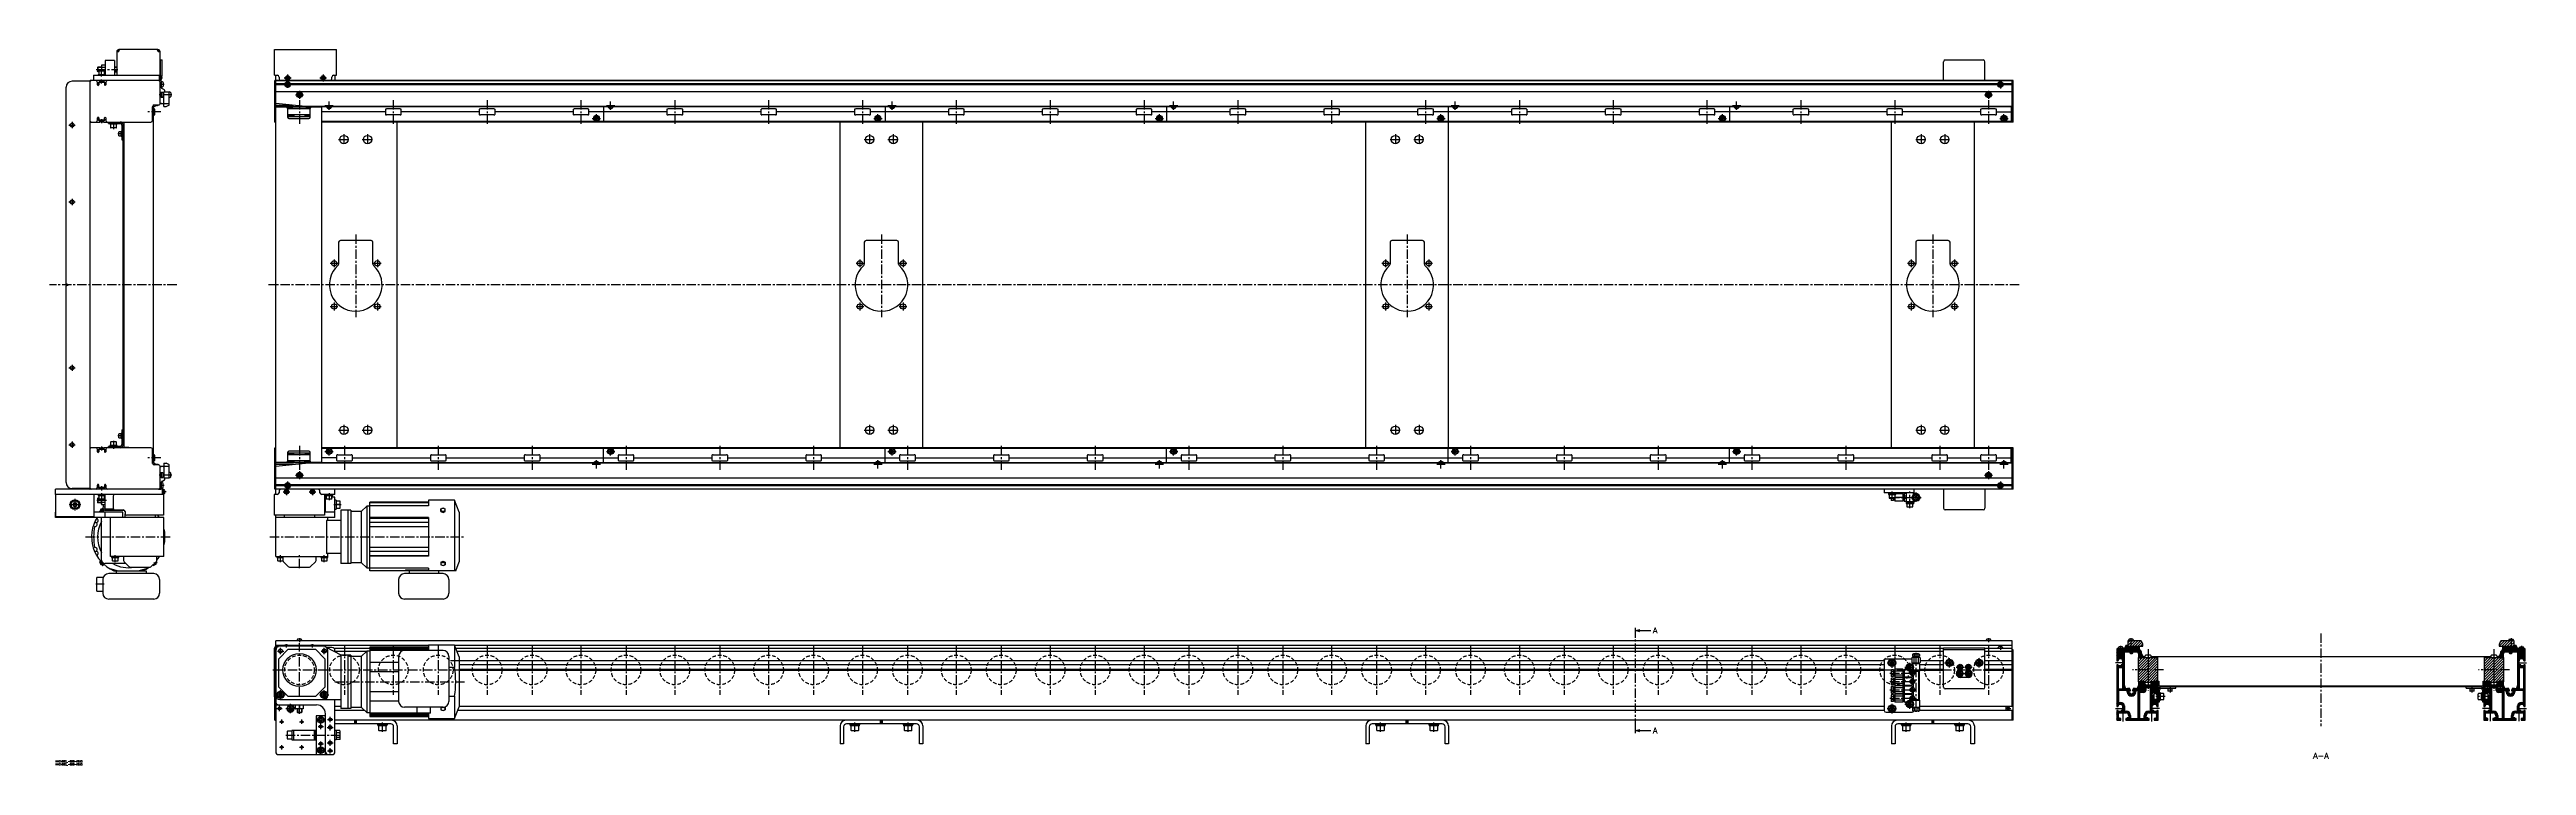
# Model space of a CAD drawing. Extents: x -10 to 4174, y -8 to 1201.
import ezdxf

# ---------------------------------------------------------------- set-up
doc = ezdxf.new("R2010")
doc.units = 0
doc.header["$LTSCALE"] = 0.5
doc.linetypes.add('CENTER', pattern=[50.8, 31.75, -6.35, 6.35, -6.35])
doc.linetypes.add('DASHED', pattern=[19.05, 12.7, -6.35])
for name, color, linetype in [('MSM_CENTER', 1, 'CENTER'), ('MSM_CONTINUOUS', 7, 'CONTINUOUS'), ('MSM_DASHED', 4, 'DASHED'), ('MSM_NARROW', 5, 'CONTINUOUS'), ('MSM_PART_NUMBER', 7, 'CONTINUOUS')]:
    doc.layers.add(name, color=color, linetype=linetype)
doc.styles.get("Standard").update_dxf_attribs({"font": 'txt.shx', "height": 10, "bigfont": 'bigfont.shx'})

# ---------------------------------------------------------------- blocks, each defined once
blk = doc.blocks.new('*U86')
at = {"layer": 'MSM_PART_NUMBER'}
blk.add_text('HMCV50C_-600-2933', height=3, dxfattribs=at).set_placement((0, -3))
blk = doc.blocks.new('*U87')
at = {"layer": 'MSM_PART_NUMBER'}
blk.add_text('HMCV50C_-600-2933', height=3, dxfattribs=at).set_placement((0, -8))
blk = doc.blocks.new('*U88')
at = {"layer": 'MSM_PART_NUMBER'}
blk.add_text('A', height=10, dxfattribs=at).set_placement((2698.2, 214.9))
blk = doc.blocks.new('*U89')
at = {"layer": 'MSM_PART_NUMBER'}
blk.add_text('A', height=10, dxfattribs=at).set_placement((2698.2, 45.9))
blk = doc.blocks.new('*U90')
at = {"layer": 'MSM_PART_NUMBER'}
blk.add_text('A-A', height=10, dxfattribs=at).set_placement((3813.3, 3))

msp = doc.modelspace()

# ---------------------------------------------------------------- linework, layer by layer
at = {"layer": 'MSM_CENTER'}
for p, q in [((69, 1167.4), (105.6, 1167.4)), ((78, 1155.4), (78, 1166.9)), ((78, 1143.4), (78, 1150.4)), ((174.6, 1152.9), (180.8, 1152.9)), ((183.7, 1142), (177, 1142)), ((385.4, 1142), (398.9, 1142)), ((386.4, 1152.9), (398, 1152.9)), ((392.2, 1158.7), (392.2, 1135.3)), ((412.1, 1131.3), (412.1, 1117.8)), ((446.4, 1152.9), (458, 1152.9)), ((452.2, 1158.7), (452.2, 1147.1)), ((3265.1, 1131.3), (3265.1, 1117.8)), ((3278.4, 1142), (3291.9, 1142)), ((3285.1, 1148.8), (3285.1, 1135.3)), ((178, 1095.5), (155.5, 1095.5)), ((196.7, 1124.5), (175, 1124.5)), ((405.4, 1124.5), (418.9, 1124.5)), ((412.1, 1115.5), (412.1, 1075.5)), ((455.1, 1106.2), (469.1, 1106.2)), ((462.2, 1099.2), (462.2, 1113.2)), ((570.6, 1115.5), (570.6, 1075.5)), ((729.1, 1115.5), (729.1, 1075.5)), ((887.6, 1115.5), (887.6, 1075.5)), ((913.7, 1077.7), (913.7, 1091.7)), ((930.7, 1106.2), (944.7, 1106.2)), ((937.7, 1099.2), (937.7, 1113.2)), ((1046.1, 1115.5), (1046.1, 1075.5)), ((1204.6, 1115.5), (1204.6, 1075.5)), ((1363.2, 1115.5), (1363.2, 1075.5)), ((1389.2, 1077.7), (1389.2, 1091.7)), ((1406.2, 1106.2), (1420.2, 1106.2)), ((1413.2, 1099.2), (1413.2, 1113.2)), ((1521.6, 1115.5), (1521.6, 1075.5)), ((1680.1, 1115.5), (1680.1, 1075.5)), ((1838.7, 1115.5), (1838.7, 1075.5)), ((1864.7, 1077.7), (1864.7, 1091.7)), ((1881.7, 1106.2), (1895.7, 1106.2)), ((1888.7, 1099.2), (1888.7, 1113.2)), ((1997.2, 1115.5), (1997.2, 1075.5)), ((2155.6, 1115.5), (2155.6, 1075.5)), ((2314.1, 1115.5), (2314.1, 1075.5)), ((2340.2, 1077.7), (2340.2, 1091.7)), ((2357.2, 1106.2), (2371.2, 1106.2)), ((2364.2, 1099.2), (2364.2, 1113.2)), ((2472.7, 1115.5), (2472.7, 1075.5)), ((2631.1, 1115.5), (2631.1, 1075.5)), ((2789.6, 1115.5), (2789.6, 1075.5)), ((2815.7, 1077.7), (2815.7, 1091.7)), ((2832.7, 1106.2), (2846.7, 1106.2)), ((2839.7, 1099.2), (2839.7, 1113.2)), ((2948.1, 1115.5), (2948.1, 1075.5)), ((3106.6, 1115.5), (3106.6, 1075.5)), ((3258.4, 1124.5), (3271.9, 1124.5)), ((3265.1, 1115.5), (3265.1, 1075.5)), ((3291.2, 1077.7), (3291.2, 1091.7)), ((22.8, 1073.4), (33.2, 1073.4)), ((28, 1078.6), (28, 1068.2)), ((78, 1083.4), (78, 1076.4)), ((98, 1078.1), (98, 1066.6)), ((114.1, 1058.4), (105.1, 1058.4)), ((478.2, 1048.9), (496.2, 1048.9)), ((487.2, 1057.9), (487.2, 1039.9)), ((518.2, 1048.9), (536.2, 1048.9)), ((527.2, 1057.9), (527.2, 1039.9)), ((906.7, 1084.7), (920.7, 1084.7)), ((1366.2, 1048.9), (1384.2, 1048.9)), ((1375.2, 1057.9), (1375.2, 1039.9)), ((1382.2, 1084.7), (1396.2, 1084.7)), ((1406.2, 1048.9), (1424.2, 1048.9)), ((1415.2, 1057.9), (1415.2, 1039.9)), ((1857.7, 1084.7), (1871.7, 1084.7)), ((2254.2, 1048.9), (2272.2, 1048.9)), ((2263.2, 1057.9), (2263.2, 1039.9)), ((2294.2, 1048.9), (2312.2, 1048.9)), ((2303.2, 1057.9), (2303.2, 1039.9)), ((2333.2, 1084.7), (2347.2, 1084.7)), ((2808.7, 1084.7), (2822.7, 1084.7)), ((3142.2, 1048.9), (3160.2, 1048.9)), ((3151.2, 1057.9), (3151.2, 1039.9)), ((3182.2, 1048.9), (3200.2, 1048.9)), ((3191.2, 1057.9), (3191.2, 1039.9)), ((3284.2, 1084.7), (3298.2, 1084.7)), ((22.8, 943.4), (33.2, 943.4)), ((28, 948.6), (28, 938.1)), ((507.2, 888.4), (507.2, 748.9)), ((1395.2, 888.4), (1395.2, 748.9)), ((2283.2, 888.4), (2283.2, 748.9)), ((3171.2, 888.4), (3171.2, 748.9)), ((464.1, 839.9), (477.2, 839.9)), ((470.7, 846.4), (470.7, 833.4)), ((537.2, 839.9), (550.2, 839.9)), ((543.7, 846.4), (543.7, 833.4)), ((1352.2, 839.9), (1365.2, 839.9)), ((1358.7, 846.4), (1358.7, 833.4)), ((1425.2, 839.9), (1438.2, 839.9)), ((1431.7, 846.4), (1431.7, 833.4)), ((2240.2, 839.9), (2253.2, 839.9)), ((2246.7, 846.4), (2246.7, 833.4)), ((2313.2, 839.9), (2326.2, 839.9)), ((2319.7, 846.4), (2319.7, 833.4)), ((3128.2, 839.9), (3141.2, 839.9)), ((3134.6, 846.4), (3134.6, 833.4)), ((3201.2, 839.9), (3214.2, 839.9)), ((3207.7, 846.4), (3207.7, 833.4)), ((204.8, 803.4), (-10, 803.4)), ((3316.8, 803.4), (359.7, 803.4)), ((464.1, 766.9), (477.2, 766.9)), ((470.7, 773.4), (470.7, 760.4)), ((537.2, 766.9), (550.2, 766.9)), ((543.7, 773.4), (543.7, 760.4)), ((1352.2, 766.9), (1365.2, 766.9)), ((1358.7, 773.4), (1358.7, 760.4)), ((1425.2, 766.9), (1438.2, 766.9)), ((1431.7, 773.4), (1431.7, 760.4)), ((2240.2, 766.9), (2253.2, 766.9)), ((2246.7, 773.4), (2246.7, 760.4)), ((2313.2, 766.9), (2326.2, 766.9)), ((2319.7, 773.4), (2319.7, 760.4)), ((3128.2, 766.9), (3141.2, 766.9)), ((3134.6, 773.4), (3134.6, 760.4)), ((3201.2, 766.9), (3214.2, 766.9)), ((3207.7, 773.4), (3207.7, 760.4)), ((22.8, 663.4), (33.2, 663.4)), ((28, 668.6), (28, 658.1)), ((114.1, 548.4), (105.1, 548.4)), ((478.2, 557.9), (496.2, 557.9)), ((487.2, 566.9), (487.2, 548.9)), ((518.2, 557.9), (536.2, 557.9)), ((527.2, 566.9), (527.2, 548.9)), ((1366.2, 557.9), (1384.2, 557.9)), ((1375.2, 566.9), (1375.2, 548.9)), ((1406.2, 557.9), (1424.2, 557.9)), ((1415.2, 566.9), (1415.2, 548.9)), ((2254.2, 557.9), (2272.2, 557.9)), ((2263.2, 566.9), (2263.2, 548.9)), ((2294.2, 557.9), (2312.2, 557.9)), ((2303.2, 566.9), (2303.2, 548.9)), ((3142.2, 557.9), (3160.2, 557.9)), ((3151.2, 566.9), (3151.2, 548.9)), ((3182.2, 557.9), (3200.2, 557.9)), ((3191.2, 566.9), (3191.2, 548.9)), ((22.8, 533.4), (33.2, 533.4)), ((28, 538.6), (28, 528.1)), ((78, 530.4), (78, 523.4)), ((98, 540.2), (98, 526.4)), ((178, 511.3), (155.5, 511.3)), ((412.1, 531.3), (412.1, 491.3)), ((455.1, 522), (469.1, 522)), ((462.2, 515), (462.2, 529)), ((488.1, 531.3), (488.1, 491.3)), ((646.6, 531.3), (646.6, 491.3)), ((805.1, 531.3), (805.1, 491.3)), ((913.7, 493.5), (913.7, 507.5)), ((930.7, 522), (944.7, 522)), ((937.7, 515), (937.7, 529)), ((963.7, 531.3), (963.7, 491.3)), ((1122.1, 531.3), (1122.1, 491.3)), ((1280.6, 531.3), (1280.6, 491.3)), ((1389.2, 493.5), (1389.2, 507.5)), ((1406.2, 522), (1420.2, 522)), ((1413.2, 515), (1413.2, 529)), ((1439.1, 531.3), (1439.1, 491.3)), ((1597.6, 531.3), (1597.6, 491.3)), ((1756.1, 531.3), (1756.1, 491.3)), ((1864.7, 493.5), (1864.7, 507.5)), ((1881.7, 522), (1895.7, 522)), ((1888.7, 515), (1888.7, 529)), ((1914.6, 531.3), (1914.6, 491.3)), ((2073.1, 531.3), (2073.1, 491.3)), ((2231.6, 531.3), (2231.6, 491.3)), ((2340.2, 493.5), (2340.2, 507.5)), ((2357.2, 522), (2371.2, 522)), ((2364.2, 515), (2364.2, 529)), ((2390.1, 531.3), (2390.1, 491.3)), ((2548.6, 531.3), (2548.6, 491.3)), ((2707.1, 531.3), (2707.1, 491.3)), ((2815.7, 493.5), (2815.7, 507.5)), ((2832.7, 522), (2846.7, 522)), ((2839.7, 515), (2839.7, 529)), ((2865.6, 531.3), (2865.6, 491.3)), ((3024.1, 531.3), (3024.1, 491.3)), ((3182.6, 531.3), (3182.6, 491.3)), ((3265.1, 531.3), (3265.1, 491.3)), ((3291.2, 493.5), (3291.2, 507.5)), ((78, 463.4), (78, 456.4)), ((196.7, 482.2), (175, 482.2)), ((183.7, 464.7), (177, 464.7)), ((385.4, 464.7), (398.9, 464.7)), ((392.2, 471.5), (392.2, 458)), ((405.4, 482.2), (418.9, 482.2)), ((412.1, 489), (412.1, 475.5)), ((906.7, 500.5), (920.7, 500.5)), ((1382.2, 500.5), (1396.2, 500.5)), ((1857.7, 500.5), (1871.7, 500.5)), ((2333.2, 500.5), (2347.2, 500.5)), ((2808.7, 500.5), (2822.7, 500.5)), ((3258.4, 482.2), (3271.9, 482.2)), ((3265.1, 489), (3265.1, 475.5)), ((3278.4, 464.7), (3291.9, 464.7)), ((3284.2, 500.5), (3298.2, 500.5)), ((3285.1, 471.5), (3285.1, 458)), ((23, 432.2), (43, 432.2)), ((33, 442.2), (33, 422.2)), ((86, 439.4), (69, 439.4)), ((80.6, 420.2), (75.8, 425)), ((78, 451.4), (78, 439.9)), ((186.8, 453.9), (180.6, 453.9)), ((384.4, 453.9), (396, 453.9)), ((390.1, 459.7), (390.1, 448.1)), ((428.4, 453.9), (439.9, 453.9)), ((434.1, 459.7), (434.1, 448.1)), ((462.2, 451.4), (462.2, 439.9)), ((470.2, 432.2), (482.6, 432.2)), ((3098.6, 444.4), (3151.6, 444.4)), ((3102.1, 441.3), (3102.1, 454.4)), ((3132.1, 426.3), (3132.1, 454.4)), ((3142.6, 452.9), (3142.6, 435.9)), ((51, 377.7), (195, 377.7)), ((362.2, 377.7), (692.1, 377.7)), ((75.8, 330.5), (80.6, 335.3)), ((101, 335.2), (101, 346.7)), ((380.1, 335.2), (380.1, 346.7)), ((412.1, 324.7), (412.1, 346.7)), ((454.1, 335.2), (454.1, 346.7)), ((82, 297.8), (68, 297.8)), ((170.2, 330.5), (166.1, 334.7)), ((2669.1, 55), (2669.1, 215)), ((3826.7, 214.8), (3826.7, 58)), ((374.8, 185), (385.5, 185)), ((380.1, 179.7), (380.1, 190.3)), ((390.1, 191), (390.1, 196.8)), ((412.1, 206.8), (412.1, 200)), ((412.1, 108), (412.1, 198)), ((434.1, 191), (434.1, 196.8)), ((448.8, 185), (459.4, 185)), ((454.1, 179.7), (454.1, 190.3)), ((488.1, 195), (488.1, 111)), ((570.6, 195), (570.6, 111)), ((646.6, 195), (646.6, 111)), ((729.1, 195), (729.1, 111)), ((805.1, 195), (805.1, 111)), ((887.6, 195), (887.6, 111)), ((963.7, 195), (963.7, 111)), ((1046.1, 195), (1046.1, 111)), ((1122.1, 195), (1122.1, 111)), ((1204.6, 195), (1204.6, 111)), ((1280.6, 195), (1280.6, 111)), ((1363.2, 195), (1363.2, 111)), ((1439.1, 195), (1439.1, 111)), ((1521.6, 195), (1521.6, 111)), ((1597.6, 195), (1597.6, 111)), ((1680.1, 195), (1680.1, 111)), ((1756.1, 195), (1756.1, 111)), ((1838.7, 195), (1838.7, 111)), ((1914.6, 195), (1914.6, 111)), ((1997.2, 195), (1997.2, 111)), ((2073.1, 195), (2073.1, 111)), ((2155.6, 195), (2155.6, 111)), ((2231.6, 195), (2231.6, 111)), ((2314.1, 195), (2314.1, 111)), ((2390.1, 195), (2390.1, 111)), ((2472.7, 195), (2472.7, 111)), ((2548.6, 195), (2548.6, 111)), ((2631.1, 195), (2631.1, 111)), ((2707.1, 195), (2707.1, 111)), ((2789.6, 195), (2789.6, 111)), ((2865.6, 195), (2865.6, 111)), ((2948.1, 195), (2948.1, 111)), ((3024.1, 195), (3024.1, 111)), ((3102.1, 156.7), (3102.1, 173.3)), ((3106.6, 195), (3106.6, 111)), ((3142.6, 182), (3142.6, 81.5)), ((3182.6, 195), (3182.6, 111)), ((3199.1, 156.9), (3199.1, 173.1)), ((3249.1, 156.9), (3249.1, 173.1)), ((3265.1, 206.8), (3265.1, 200)), ((3265.1, 195), (3265.1, 111)), ((3285.1, 193.8), (3285.1, 187)), ((3488.1, 193.8), (3488.1, 172.5)), ((3505.6, 206.8), (3505.6, 183.5)), ((3518.3, 175.6), (3526.3, 175.6)), ((3522.3, 171.6), (3522.3, 179.6)), ((3534.6, 188), (3534.6, 118)), ((4118.8, 188), (4118.8, 118)), ((4127.2, 175.6), (4135.2, 175.6)), ((4131.2, 171.6), (4131.2, 179.6)), ((4147.9, 206.8), (4147.9, 183.5)), ((4165.4, 193.8), (4165.4, 172.5)), ((367.1, 153), (3307.1, 153)), ((472.1, 133), (692.1, 133)), ((3093.9, 165), (3110.4, 165)), ((3098.6, 147.5), (3142.6, 147.5)), ((3098.6, 133.5), (3142.6, 133.5)), ((3123.9, 157.5), (3140.4, 157.5)), ((3132.1, 149.2), (3132.1, 165.8)), ((3136.6, 141.5), (3136.6, 153.5)), ((3136.6, 127.5), (3136.6, 139.5)), ((3191, 165), (3207.2, 165)), ((3210.1, 147), (3238.2, 147)), ((3210.6, 158), (3223.7, 158)), ((3217.1, 140), (3217.1, 164.6)), ((3224.6, 158), (3237.7, 158)), ((3231.1, 140), (3231.1, 164.6)), ((3241, 165), (3257.2, 165)), ((3493.7, 165), (3479.7, 165)), ((3560.7, 153), (3508.5, 153)), ((3523.9, 135), (3523.9, 115.8)), ((3545.4, 135), (3545.4, 115.8)), ((4144.9, 153), (4092.7, 153)), ((4108.1, 135), (4108.1, 115.8)), ((4129.6, 135), (4129.6, 115.8)), ((4159.7, 165), (4173.7, 165)), ((372, 111), (388.3, 111)), ((374.1, 88), (383.2, 88)), ((378.5, 84), (378.5, 92)), ((378.6, 83.4), (378.6, 92.6)), ((380.1, 102.9), (380.1, 119.1)), ((389, 88), (405.2, 88)), ((397.1, 79.9), (397.1, 96)), ((412.1, 79), (412.1, 96)), ((446, 111), (462.3, 111)), ((454.1, 102.9), (454.1, 119.1)), ((3093.9, 88), (3110.4, 88)), ((3098.6, 119.5), (3142.6, 119.5)), ((3098.6, 105.5), (3142.6, 105.5)), ((3102.1, 79.7), (3102.1, 96.3)), ((3123.9, 95.5), (3140.4, 95.5)), ((3132.1, 87.2), (3132.1, 103.8)), ((3136.6, 113.5), (3136.6, 125.5)), ((3136.6, 99.5), (3136.6, 111.5)), ((3294.7, 88), (3302.7, 88)), ((3298.7, 84), (3298.7, 92)), ((3479.7, 88), (3493.7, 88)), ((3563.5, 108), (3539.7, 108)), ((3553.7, 88), (3539.7, 88)), ((3571.7, 124.1), (3571.7, 115.1)), ((4081.7, 124.1), (4081.7, 115.1)), ((4113.7, 108), (4089.9, 108)), ((4113.7, 88), (4099.7, 88)), ((4159.7, 88), (4173.7, 88)), ((378.4, 65.5), (385.8, 65.5)), ((382.1, 61.8), (382.1, 69.2)), ((389.1, 43), (482.6, 43)), ((412.4, 65.5), (419.8, 65.5)), ((416.1, 61.8), (416.1, 69.2)), ((440.6, 68.5), (455.7, 68.5)), ((443.6, 57.5), (452.6, 57.5)), ((448.1, 53), (448.1, 76)), ((459.1, 56), (469.1, 56)), ((459.6, 69.5), (468.6, 69.5)), ((464.1, 65), (464.1, 74)), ((464.1, 51), (464.1, 61)), ((552.2, 48.4), (552.2, 64)), ((1350.2, 48.4), (1350.2, 64)), ((1440.2, 48.4), (1440.2, 64)), ((2238.2, 48.4), (2238.2, 64)), ((2328.2, 48.4), (2328.2, 64)), ((3126.2, 48.4), (3126.2, 64)), ((3216.2, 48.4), (3216.2, 64)), ((3492.7, 66), (3492.7, 82.5)), ((3540.7, 66), (3540.7, 82.5)), ((4112.7, 82.5), (4112.7, 66)), ((4160.7, 82.5), (4160.7, 66)), ((378.4, 22.5), (385.8, 22.5)), ((382.1, 18.8), (382.1, 26.2)), ((412.4, 22.5), (419.8, 22.5)), ((416.1, 18.8), (416.1, 26.2)), ((440.6, 17.5), (455.7, 17.5)), ((443.6, 28.5), (452.6, 28.5)), ((448.1, 10), (448.1, 33)), ((459.1, 30), (469.1, 30)), ((459.6, 16.5), (468.6, 16.5)), ((464.1, 25), (464.1, 35)), ((464.1, 12), (464.1, 21))]:
    msp.add_line(p, q, dxfattribs=at)
at = {"layer": 'MSM_CONTINUOUS'}
for p, q in [((78.2, 1174.9), (77.5, 1173.6)), ((77.5, 1173.6), (77.5, 1164.9)), ((78.2, 1174.9), (84, 1174.9)), ((100, 1182.4), (84, 1182.4)), ((84, 1182.4), (84, 1157.4)), ((100, 1182.4), (100, 1157.4)), ((103.6, 1197.3), (103.6, 1157.4)), ((108.2, 1199.3), (105.2, 1196.3)), ((105.2, 1196.3), (105.2, 1197.3)), ((173, 1200.9), (107.2, 1200.9)), ((107.2, 1199.3), (108.2, 1199.3)), ((175, 1196.3), (172, 1199.3)), ((172, 1199.3), (173, 1199.3)), ((175, 1197.3), (175, 1196.3)), ((176.6, 1148.4), (176.6, 1197.3)), ((177, 1183.4), (177, 1156.6)), ((177, 1183.4), (180, 1183.4)), ((180, 1156.4), (180, 1183.4)), ((369.8, 1157.4), (369.8, 1200.9)), ((369.8, 1200.9), (474.8, 1200.9)), ((474.8, 1157.4), (474.8, 1200.9)), ((3189.1, 1148.4), (3189.1, 1180.4)), ((3192.1, 1183.4), (3256.1, 1183.4)), ((3259.1, 1148.4), (3259.1, 1180.4)), ((18, 804.9), (18, 1137.4)), ((58, 1147.4), (28, 1147.4)), ((58, 1147.9), (58, 458.9)), ((176.6, 1148.4), (58.5, 1148.4)), ((64, 1157.4), (64, 1148.4)), ((64, 1157.4), (176.6, 1157.4)), ((71, 1170.7), (71.7, 1171.4)), ((71, 1170.7), (71, 1164.1)), ((71.7, 1163.4), (71, 1164.1)), ((71, 1141.4), (71, 1145.4)), ((77.5, 1171.4), (71.7, 1171.4)), ((71.7, 1171.4), (71.7, 1163.4)), ((73, 1163.4), (71.7, 1163.4)), ((71.9, 1158.9), (71.9, 1157.4)), ((71.9, 1158.9), (84, 1158.9)), ((72.8, 1140.9), (72.8, 1145.9)), ((72.8, 1145.9), (76, 1145.9)), ((72.9, 1140.9), (72.8, 1140.9)), ((73, 1164.3), (73, 1158.9)), ((73, 1145.9), (73, 1141.4)), ((83, 1145.4), (73, 1145.4)), ((73.6, 1164.9), (82.4, 1164.9)), ((74.8, 1145.9), (74.8, 1148.4)), ((75, 1148.4), (75, 1145.9)), ((76.4, 1148.4), (76, 1148)), ((76, 1145.4), (76, 1148)), ((76, 1148), (80, 1148)), ((78.2, 1171.2), (84, 1171.2)), ((80, 1148), (79.6, 1148.4)), ((80, 1145.4), (80, 1148)), ((83.3, 1145.9), (80, 1145.9)), ((81, 1145.9), (81, 1148.4)), ((81.2, 1148.4), (81.2, 1145.9)), ((83, 1158.9), (83, 1164.3)), ((83, 1163.6), (84, 1163.6)), ((83, 1159.9), (84, 1159.9)), ((83, 1145.9), (83, 1141.4)), ((83.3, 1145.9), (83.3, 1144.9)), ((83.3, 1144.9), (85, 1144.9)), ((85, 1145.4), (85, 1141.4)), ((103.6, 1171.4), (100, 1171.4)), ((100, 1163.4), (103.6, 1163.4)), ((178, 1148.3), (174.5, 1148.3)), ((175, 1157.4), (175, 1148.4)), ((177, 1110.6), (177, 1145.4)), ((178.5, 1142), (179, 1142.9)), ((179, 1141.2), (178.5, 1142)), ((178.8, 1155.4), (178.8, 1150.4)), ((179, 1136.1), (179, 1147.3)), ((184.1, 1132.8), (179.5, 1135.3)), ((181.7, 1145.2), (181.7, 1138.9)), ((184.6, 1129.5), (184.6, 1132)), ((369.8, 1157.4), (374.8, 1157.4)), ((3306.7, 1148.4), (370.5, 1148.4)), ((370.5, 1078.4), (370.5, 1148.4)), ((372.1, 449.4), (372.1, 1157.4)), ((3305.1, 1148.3), (372.1, 1148.3)), ((387.5, 1142.9), (372.1, 1142.9)), ((387.4, 1142), (372.1, 1142)), ((387.5, 1141.2), (372.1, 1141.2)), ((377.7, 1154.4), (377.7, 1151.4)), ((392.2, 1143.8), (390.7, 1142.9)), ((390.7, 1142.9), (390.7, 1141.2)), ((390.7, 1141.2), (392.2, 1140.3)), ((392.2, 1154.3), (390.9, 1153.6)), ((390.9, 1152.2), (390.9, 1153.6)), ((390.9, 1152.2), (392.2, 1151.5)), ((393.4, 1153.6), (392.2, 1154.3)), ((392.2, 1151.5), (393.4, 1152.2)), ((393.7, 1142.9), (392.2, 1143.8)), ((392.2, 1140.3), (393.7, 1141.2)), ((393.4, 1152.2), (393.4, 1153.6)), ((393.7, 1141.2), (393.7, 1142.9)), ((3280.5, 1142.9), (396.8, 1142.9)), ((3280.5, 1141.2), (396.8, 1141.2)), ((3280.4, 1142), (396.9, 1142)), ((397.1, 1148.3), (397.1, 1148.4)), ((427.2, 1148.4), (427.2, 1148.3)), ((452.2, 1154.3), (450.9, 1153.6)), ((450.9, 1152.2), (450.9, 1153.6)), ((450.9, 1152.2), (452.2, 1151.5)), ((453.4, 1153.6), (452.2, 1154.3)), ((452.2, 1151.5), (453.4, 1152.2)), ((453.4, 1152.2), (453.4, 1153.6)), ((466.8, 1151.4), (466.8, 1154.4)), ((469.8, 1157.4), (474.8, 1157.4)), ((472.1, 1157.4), (472.1, 1148.4)), ((3285.1, 1143.8), (3283.7, 1142.9)), ((3283.7, 1142.9), (3283.7, 1141.2)), ((3283.7, 1141.2), (3285.1, 1140.3)), ((3286.7, 1142.9), (3285.1, 1143.8)), ((3285.1, 1140.3), (3286.7, 1141.2)), ((3286.7, 1141.2), (3286.7, 1142.9)), ((3305.1, 1142.9), (3289.8, 1142.9)), ((3305.1, 1141.2), (3289.8, 1141.2)), ((3305.1, 1142), (3289.9, 1142)), ((3305.1, 1078.4), (3305.1, 1148.4)), ((3306.7, 1078.4), (3306.7, 1148.4)), ((164, 1081.4), (164, 1104.4)), ((165.5, 1103.4), (164, 1103.4)), ((164.1, 1105.1), (164.1, 1103.4)), ((164.6, 1105.8), (164.6, 1104.6)), ((165.1, 1104.1), (165.6, 1104.1)), ((165.5, 503.4), (165.5, 1103.4)), ((167, 1100.5), (165.5, 1100.5)), ((167, 1090.5), (165.5, 1090.5)), ((167, 1107.4), (173.8, 1107.4)), ((168, 1091.5), (168, 1099.5)), ((170.7, 1106.5), (172.4, 1106.5)), ((174.5, 1107.4), (174.5, 1107.5)), ((177, 1128.8), (181.5, 1128.8)), ((177.4, 1127), (177, 1126.6)), ((177, 1122.5), (177.4, 1122)), ((181.5, 1120.3), (177, 1120.3)), ((178.5, 1127), (177.4, 1127)), ((177.4, 1122), (177.4, 1127)), ((178.5, 1122), (177.4, 1122)), ((178.3, 1110), (182, 1110)), ((181.5, 1128.5), (178.5, 1128.5)), ((178.5, 1128.5), (178.5, 1120.5)), ((178.5, 1120.5), (181.5, 1120.5)), ((181.5, 1128.8), (181.5, 1120.3)), ((181.5, 1127.3), (183, 1127.3)), ((183, 1127), (181.5, 1127)), ((181.5, 1122), (183, 1122)), ((183, 1121.8), (181.5, 1121.8)), ((183, 1104.5), (183, 1129.5)), ((183, 1129.5), (192, 1129.5)), ((183, 1109.5), (192, 1109.5)), ((183, 1104.5), (186.8, 1104.5)), ((187.2, 1104.7), (191.4, 1106.8)), ((192, 1107.7), (192, 1129.5)), ((194.7, 1127.7), (194.7, 1121.4)), ((370.5, 1107.4), (372.1, 1107.4)), ((3305.1, 1129.5), (372.1, 1129.5)), ((422.2, 1104.5), (372.1, 1109.5)), ((402.1, 1106.5), (372.1, 1106.5)), ((3305.1, 1104.1), (372.1, 1104.1)), ((450.2, 1103.4), (372.1, 1103.4)), ((398.7, 1101.4), (392.2, 1101.4)), ((392.2, 1101.4), (392.2, 1086.4)), ((430.2, 1100.5), (392.2, 1100.5)), ((430.2, 1090.5), (392.2, 1090.5)), ((392.2, 1089.4), (398.7, 1089.4)), ((393.3, 1101.4), (393.3, 1103.4)), ((393.3, 1087.4), (393.3, 1089.4)), ((411.3, 1126), (410.4, 1124.5)), ((410.4, 1124.5), (411.3, 1123)), ((411.3, 1126), (413, 1126)), ((411.3, 1123), (413, 1123)), ((413.9, 1124.5), (413, 1126)), ((413, 1123), (413.9, 1124.5)), ((3305.1, 1104.5), (422.2, 1104.5)), ((430.2, 1101.4), (425.6, 1101.4)), ((425.6, 1089.4), (430.2, 1089.4)), ((430.2, 1086.4), (430.2, 1101.4)), ((431, 1103.4), (431, 1103.1)), ((450.2, 502.6), (450.2, 1104.1)), ((557.2, 1095.5), (450.2, 1095.5)), ((462.2, 1103.9), (461.8, 1104.1)), ((462.5, 1104.1), (462.2, 1103.9)), ((557.2, 1099.5), (557.2, 1091.5)), ((582.1, 1100.5), (559.2, 1100.5)), ((582.1, 1090.5), (559.2, 1090.5)), ((584.1, 1091.5), (584.1, 1099.5)), ((715.7, 1095.5), (584.1, 1095.5)), ((715.7, 1099.5), (715.7, 1091.5)), ((740.6, 1100.5), (717.7, 1100.5)), ((740.6, 1090.5), (717.7, 1090.5)), ((742.6, 1091.5), (742.6, 1099.5)), ((874.2, 1095.5), (742.6, 1095.5)), ((874.2, 1099.5), (874.2, 1091.5)), ((899.1, 1100.5), (876.2, 1100.5)), ((899.1, 1090.5), (876.2, 1090.5)), ((901.1, 1091.5), (901.1, 1099.5)), ((1032.7, 1095.5), (901.1, 1095.5)), ((925.7, 1104.1), (925.7, 1079.4)), ((937.7, 1103.9), (937.3, 1104.1)), ((938, 1104.1), (937.7, 1103.9)), ((1032.7, 1099.5), (1032.7, 1091.5)), ((1057.6, 1100.5), (1034.7, 1100.5)), ((1057.6, 1090.5), (1034.7, 1090.5)), ((1059.6, 1091.5), (1059.6, 1099.5)), ((1191.2, 1095.5), (1059.6, 1095.5)), ((1191.2, 1099.5), (1191.2, 1091.5)), ((1216.1, 1100.5), (1193.2, 1100.5)), ((1216.1, 1090.5), (1193.2, 1090.5)), ((1218.1, 1091.5), (1218.1, 1099.5)), ((1349.7, 1095.5), (1218.1, 1095.5)), ((1349.7, 1099.5), (1349.7, 1091.5)), ((1374.6, 1100.5), (1351.7, 1100.5)), ((1374.6, 1090.5), (1351.7, 1090.5)), ((1376.6, 1091.5), (1376.6, 1099.5)), ((1508.2, 1095.5), (1376.6, 1095.5)), ((1401.2, 1104.1), (1401.2, 1079.4)), ((1413.2, 1103.9), (1412.8, 1104.1)), ((1413.5, 1104.1), (1413.2, 1103.9)), ((1508.2, 1099.5), (1508.2, 1091.5)), ((1533.1, 1100.5), (1510.2, 1100.5)), ((1533.1, 1090.5), (1510.2, 1090.5)), ((1535.1, 1091.5), (1535.1, 1099.5)), ((1666.7, 1095.5), (1535.1, 1095.5)), ((1666.7, 1099.5), (1666.7, 1091.5)), ((1691.6, 1100.5), (1668.7, 1100.5)), ((1691.6, 1090.5), (1668.7, 1090.5)), ((1693.6, 1091.5), (1693.6, 1099.5)), ((1825.2, 1095.5), (1693.6, 1095.5)), ((1825.2, 1099.5), (1825.2, 1091.5)), ((1850.1, 1100.5), (1827.2, 1100.5)), ((1850.1, 1090.5), (1827.2, 1090.5)), ((1852.1, 1091.5), (1852.1, 1099.5)), ((1983.7, 1095.5), (1852.1, 1095.5)), ((1876.7, 1104.1), (1876.7, 1079.4)), ((1888.7, 1103.9), (1888.3, 1104.1)), ((1889, 1104.1), (1888.7, 1103.9)), ((1983.7, 1099.5), (1983.7, 1091.5)), ((2008.6, 1100.5), (1985.7, 1100.5)), ((2008.6, 1090.5), (1985.7, 1090.5)), ((2010.6, 1091.5), (2010.6, 1099.5)), ((2142.2, 1095.5), (2010.6, 1095.5)), ((2142.2, 1099.5), (2142.2, 1091.5)), ((2167.1, 1100.5), (2144.2, 1100.5)), ((2167.1, 1090.5), (2144.2, 1090.5)), ((2169.1, 1091.5), (2169.1, 1099.5)), ((2300.7, 1095.5), (2169.1, 1095.5)), ((2300.7, 1099.5), (2300.7, 1091.5)), ((2325.6, 1100.5), (2302.7, 1100.5)), ((2325.6, 1090.5), (2302.7, 1090.5)), ((2327.6, 1091.5), (2327.6, 1099.5)), ((2459.2, 1095.5), (2327.6, 1095.5)), ((2352.2, 1104.1), (2352.2, 1079.4)), ((2364.2, 1103.9), (2363.8, 1104.1)), ((2364.5, 1104.1), (2364.2, 1103.9)), ((2459.2, 1099.5), (2459.2, 1091.5)), ((2484.1, 1100.5), (2461.2, 1100.5)), ((2484.1, 1090.5), (2461.2, 1090.5)), ((2486.1, 1091.5), (2486.1, 1099.5)), ((2617.7, 1095.5), (2486.1, 1095.5)), ((2617.7, 1099.5), (2617.7, 1091.5)), ((2642.6, 1100.5), (2619.7, 1100.5)), ((2642.6, 1090.5), (2619.7, 1090.5)), ((2644.6, 1091.5), (2644.6, 1099.5)), ((2776.2, 1095.5), (2644.6, 1095.5)), ((2776.2, 1099.5), (2776.2, 1091.5)), ((2801.1, 1100.5), (2778.2, 1100.5)), ((2801.1, 1090.5), (2778.2, 1090.5)), ((2803.1, 1091.5), (2803.1, 1099.5)), ((2934.7, 1095.5), (2803.1, 1095.5)), ((2827.7, 1104.1), (2827.7, 1079.4)), ((2839.7, 1103.9), (2839.3, 1104.1)), ((2840, 1104.1), (2839.7, 1103.9)), ((2934.7, 1099.5), (2934.7, 1091.5)), ((2959.6, 1100.5), (2936.7, 1100.5)), ((2959.6, 1090.5), (2936.7, 1090.5)), ((2961.6, 1091.5), (2961.6, 1099.5)), ((3093.2, 1095.5), (2961.6, 1095.5)), ((3093.2, 1099.5), (3093.2, 1091.5)), ((3118.1, 1100.5), (3095.2, 1100.5)), ((3118.1, 1090.5), (3095.2, 1090.5)), ((3120.1, 1091.5), (3120.1, 1099.5)), ((3251.7, 1095.5), (3120.1, 1095.5)), ((3251.7, 1099.5), (3251.7, 1091.5)), ((3276.6, 1100.5), (3253.7, 1100.5)), ((3276.6, 1090.5), (3253.7, 1090.5)), ((3264.3, 1126), (3263.4, 1124.5)), ((3263.4, 1124.5), (3264.3, 1123)), ((3264.3, 1126), (3266, 1126)), ((3264.3, 1123), (3266, 1123)), ((3266.9, 1124.5), (3266, 1126)), ((3266, 1123), (3266.9, 1124.5)), ((3278.6, 1091.5), (3278.6, 1099.5)), ((3278.6, 1095.5), (3303.2, 1095.5)), ((3303.2, 1104.1), (3303.2, 1079.4)), ((3305.1, 1103.4), (3303.2, 1103.4)), ((3305.1, 1101.4), (3303.2, 1101.4)), ((3305.1, 1089.4), (3303.2, 1089.4)), ((3306.7, 1107.4), (3305.1, 1107.4)), ((58.5, 1078.4), (74.8, 1078.4)), ((71, 1081.4), (71, 1085.4)), ((72.8, 1085.9), (72.9, 1085.9)), ((72.8, 1080.9), (72.8, 1085.9)), ((74.8, 1080.9), (72.8, 1080.9)), ((73, 1085.4), (73, 1081.4)), ((83, 1081.4), (73, 1081.4)), ((74.8, 1078.4), (74.8, 1080.9)), ((76, 1081.4), (76, 1078.8)), ((76.4, 1078.4), (76, 1078.8)), ((76, 1078.8), (80, 1078.8)), ((79.6, 1078.4), (76.4, 1078.4)), ((80, 1078.8), (79.6, 1078.4)), ((80, 1081.4), (80, 1078.8)), ((83.3, 1080.9), (81.2, 1080.9)), ((81.2, 1080.9), (81.2, 1078.4)), ((81.2, 1078.4), (161, 1078.4)), ((83, 1081.4), (83, 1085.4)), ((83.3, 1081.9), (83.3, 1080.9)), ((85, 1081.9), (83.3, 1081.9)), ((85, 1085.4), (85, 1081.4)), ((89.4, 1076.1), (89.4, 1078.4)), ((89.4, 1076.1), (109.1, 1076.1)), ((91.9, 1076.1), (91.9, 1074.6)), ((104.1, 1074.6), (91.9, 1074.6)), ((93, 1074.6), (93, 1069.2)), ((102.4, 1068.6), (93.6, 1068.6)), ((103, 1069.2), (103, 1074.6)), ((104.1, 1074.6), (104.1, 1076.1)), ((107.1, 1055.3), (107.1, 1061.5)), ((111.1, 1061.9), (107.5, 1061.9)), ((107.5, 1054.9), (111.1, 1054.9)), ((112.1, 1062.2), (111.1, 1062.2)), ((111.1, 1054.6), (111.1, 1062.2)), ((111.1, 1054.6), (112.1, 1054.6)), ((112.1, 1073.1), (112.1, 1048.4)), ((112.1, 1048.4), (114.4, 1048.4)), ((114.4, 533.4), (114.4, 1073.4)), ((114.4, 1073.4), (116, 1073.4)), ((114.4, 1071.4), (116, 1071.4)), ((124, 1077.4), (116, 1077.4)), ((116, 529.4), (116, 1077.4)), ((124, 1077.4), (124, 1078.4)), ((370.5, 1078.4), (372.1, 1078.4)), ((430.2, 1087.4), (392.2, 1087.4)), ((394.2, 1084.4), (428.2, 1084.4)), ((3303.2, 1079.4), (450.2, 1079.4)), ((3306.7, 1078.4), (450.2, 1078.4)), ((577.2, 528.4), (577.2, 1078.4)), ((911.7, 1085.9), (913.7, 1087.1)), ((911.7, 1083.6), (911.7, 1085.9)), ((913.7, 1082.4), (911.7, 1083.6)), ((913.7, 1087.1), (915.7, 1085.9)), ((915.7, 1083.6), (913.7, 1082.4)), ((915.7, 1085.9), (915.7, 1083.6)), ((1325.2, 528.4), (1325.2, 1078.4)), ((1387.2, 1085.9), (1389.2, 1087.1)), ((1387.2, 1083.6), (1387.2, 1085.9)), ((1389.2, 1082.4), (1387.2, 1083.6)), ((1389.2, 1087.1), (1391.2, 1085.9)), ((1391.2, 1083.6), (1389.2, 1082.4)), ((1391.2, 1085.9), (1391.2, 1083.6)), ((1465.2, 528.4), (1465.2, 1078.4)), ((1862.7, 1085.9), (1864.7, 1087.1)), ((1862.7, 1083.6), (1862.7, 1085.9)), ((1864.7, 1082.4), (1862.7, 1083.6)), ((1864.7, 1087.1), (1866.7, 1085.9)), ((1866.7, 1083.6), (1864.7, 1082.4)), ((1866.7, 1085.9), (1866.7, 1083.6)), ((2213.2, 528.4), (2213.2, 1078.4)), ((2338.2, 1085.9), (2340.2, 1087.1)), ((2338.2, 1083.6), (2338.2, 1085.9)), ((2340.2, 1082.4), (2338.2, 1083.6)), ((2340.2, 1087.1), (2342.2, 1085.9)), ((2342.2, 1083.6), (2340.2, 1082.4)), ((2342.2, 1085.9), (2342.2, 1083.6)), ((2353.2, 528.4), (2353.2, 1078.4)), ((2813.7, 1085.9), (2815.7, 1087.1)), ((2813.7, 1083.6), (2813.7, 1085.9)), ((2815.7, 1082.4), (2813.7, 1083.6)), ((2815.7, 1087.1), (2817.7, 1085.9)), ((2817.7, 1083.6), (2815.7, 1082.4)), ((2817.7, 1085.9), (2817.7, 1083.6)), ((3101.2, 528.4), (3101.2, 1078.4)), ((3241.2, 528.4), (3241.2, 1078.4)), ((3289.2, 1085.9), (3291.2, 1087.1)), ((3289.2, 1083.6), (3289.2, 1085.9)), ((3291.2, 1082.4), (3289.2, 1083.6)), ((3291.2, 1087.1), (3293.2, 1085.9)), ((3293.2, 1083.6), (3291.2, 1082.4)), ((3293.2, 1085.9), (3293.2, 1083.6)), ((3305.1, 1087.4), (3303.2, 1087.4)), ((3305.1, 1081.9), (3303.2, 1081.9)), ((478.2, 875.4), (478.2, 838.5)), ((533.2, 878.4), (481.2, 878.4)), ((536.2, 838.5), (536.2, 875.4)), ((1366.2, 875.4), (1366.2, 838.5)), ((1421.2, 878.4), (1369.2, 878.4)), ((1424.2, 838.5), (1424.2, 875.4)), ((2254.2, 875.4), (2254.2, 838.5)), ((2309.2, 878.4), (2257.2, 878.4)), ((2312.2, 838.5), (2312.2, 875.4)), ((3142.2, 875.4), (3142.2, 838.5)), ((3197.2, 878.4), (3145.2, 878.4)), ((3200.2, 838.5), (3200.2, 875.4)), ((22, 803.4), (18, 804.9)), ((18, 801.9), (22, 803.4)), ((18, 469.4), (18, 801.9)), ((107.1, 545.3), (107.1, 551.5)), ((111.1, 551.9), (107.5, 551.9)), ((107.5, 544.9), (111.1, 544.9)), ((112.1, 552.2), (111.1, 552.2)), ((111.1, 544.6), (111.1, 552.2)), ((111.1, 544.6), (112.1, 544.6)), ((112.1, 558.4), (112.1, 533.7)), ((112.1, 558.4), (114.4, 558.4)), ((74.8, 528.4), (58.5, 528.4)), ((71, 521.4), (71, 525.4)), ((72.8, 520.9), (72.8, 525.9)), ((72.8, 525.9), (74.8, 525.9)), ((72.9, 520.9), (72.8, 520.9)), ((73, 525.4), (73, 521.4)), ((83, 525.4), (73, 525.4)), ((74.8, 525.9), (74.8, 528.4)), ((76.4, 528.4), (76, 528)), ((76, 525.4), (76, 528)), ((76, 528), (80, 528)), ((79.6, 528.4), (76.4, 528.4)), ((80, 528), (79.6, 528.4)), ((80, 525.4), (80, 528)), ((81.2, 528.4), (81.2, 525.9)), ((161, 528.4), (81.2, 528.4)), ((81.2, 525.9), (83.3, 525.9)), ((83, 525.4), (83, 521.4)), ((83.3, 525.9), (83.3, 524.9)), ((83.3, 524.9), (85, 524.9)), ((85, 525.4), (85, 521.4)), ((109.1, 530.7), (89.4, 530.7)), ((89.4, 528.4), (89.4, 530.7)), ((91.9, 532.2), (91.9, 530.7)), ((104.1, 532.2), (91.9, 532.2)), ((93, 537.6), (93, 532.2)), ((102.4, 538.2), (93.6, 538.2)), ((103, 532.2), (103, 537.6)), ((104.1, 530.7), (104.1, 532.2)), ((114.4, 535.4), (116, 535.4)), ((114.4, 533.4), (116, 533.4)), ((116, 529.4), (124, 529.4)), ((124, 528.4), (124, 529.4)), ((164, 502.4), (164, 525.4)), ((165.5, 503.4), (164, 503.4)), ((164.1, 501.7), (164.1, 503.4)), ((164.6, 502.1), (164.6, 501)), ((165.6, 502.6), (165.1, 502.6)), ((167, 516.3), (165.5, 516.3)), ((167, 506.3), (165.5, 506.3)), ((168, 507.3), (168, 515.3)), ((183, 502.2), (186.8, 502.2)), ((183, 502.2), (183, 477.2)), ((191.4, 500), (187.2, 502.1)), ((370.5, 528.4), (372.1, 528.4)), ((370.5, 458.4), (370.5, 528.4)), ((450.2, 503.4), (372.1, 503.4)), ((3305.1, 502.6), (372.1, 502.6)), ((372.1, 497.2), (422.2, 502.2)), ((392.2, 520.4), (392.2, 505.4)), ((430.2, 519.4), (392.2, 519.4)), ((392.2, 517.4), (398.7, 517.4)), ((430.2, 516.3), (392.2, 516.3)), ((430.2, 506.3), (392.2, 506.3)), ((398.7, 505.4), (392.2, 505.4)), ((393.3, 519.4), (393.3, 517.4)), ((393.3, 505.4), (393.3, 503.4)), ((428.2, 522.4), (394.2, 522.4)), ((3305.1, 502.2), (422.2, 502.2)), ((425.6, 517.4), (430.2, 517.4)), ((430.2, 505.4), (425.6, 505.4)), ((430.2, 505.4), (430.2, 520.4)), ((431, 503.4), (431, 503.7)), ((3306.7, 528.4), (450.2, 528.4)), ((450.2, 527.4), (3303.2, 527.4)), ((474.7, 511.3), (450.2, 511.3)), ((460.1, 523.2), (462.2, 524.4)), ((460.1, 520.9), (460.1, 523.2)), ((462.2, 519.7), (460.1, 520.9)), ((462.2, 524.4), (464.1, 523.2)), ((464.1, 520.9), (462.2, 519.7)), ((464.1, 523.2), (464.1, 520.9)), ((474.7, 515.3), (474.7, 507.3)), ((476.7, 516.3), (499.6, 516.3)), ((476.7, 506.3), (499.6, 506.3)), ((501.6, 507.3), (501.6, 515.3)), ((501.6, 511.3), (633.2, 511.3)), ((633.2, 515.3), (633.2, 507.3)), ((635.2, 516.3), (658.1, 516.3)), ((635.2, 506.3), (658.1, 506.3)), ((660.1, 507.3), (660.1, 515.3)), ((660.1, 511.3), (791.7, 511.3)), ((791.7, 515.3), (791.7, 507.3)), ((793.7, 516.3), (816.6, 516.3)), ((793.7, 506.3), (816.6, 506.3)), ((818.6, 507.3), (818.6, 515.3)), ((818.6, 511.3), (950.2, 511.3)), ((913.3, 502.6), (913.7, 502.9)), ((913.7, 502.9), (914, 502.6)), ((925.7, 502.6), (925.7, 527.4)), ((935.7, 523.2), (937.7, 524.4)), ((935.7, 520.9), (935.7, 523.2)), ((937.7, 519.7), (935.7, 520.9)), ((937.7, 524.4), (939.7, 523.2)), ((939.7, 520.9), (937.7, 519.7)), ((939.7, 523.2), (939.7, 520.9)), ((950.2, 515.3), (950.2, 507.3)), ((952.2, 516.3), (975.1, 516.3)), ((952.2, 506.3), (975.1, 506.3)), ((977.1, 507.3), (977.1, 515.3)), ((977.1, 511.3), (1108.7, 511.3)), ((1108.7, 515.3), (1108.7, 507.3)), ((1110.7, 516.3), (1133.6, 516.3)), ((1110.7, 506.3), (1133.6, 506.3)), ((1135.6, 507.3), (1135.6, 515.3)), ((1135.6, 511.3), (1267.2, 511.3)), ((1267.2, 515.3), (1267.2, 507.3)), ((1269.2, 516.3), (1292.1, 516.3)), ((1269.2, 506.3), (1292.1, 506.3)), ((1294.1, 507.3), (1294.1, 515.3)), ((1294.1, 511.3), (1425.7, 511.3)), ((1388.8, 502.6), (1389.2, 502.9)), ((1389.2, 502.9), (1389.5, 502.6)), ((1401.2, 502.6), (1401.2, 527.4)), ((1411.2, 523.2), (1413.2, 524.4)), ((1411.2, 520.9), (1411.2, 523.2)), ((1413.2, 519.7), (1411.2, 520.9)), ((1413.2, 524.4), (1415.2, 523.2)), ((1415.2, 520.9), (1413.2, 519.7)), ((1415.2, 523.2), (1415.2, 520.9)), ((1425.7, 515.3), (1425.7, 507.3)), ((1427.7, 516.3), (1450.6, 516.3)), ((1427.7, 506.3), (1450.6, 506.3)), ((1452.6, 507.3), (1452.6, 515.3)), ((1452.6, 511.3), (1584.2, 511.3)), ((1584.2, 515.3), (1584.2, 507.3)), ((1586.2, 516.3), (1609.1, 516.3)), ((1586.2, 506.3), (1609.1, 506.3)), ((1611.1, 507.3), (1611.1, 515.3)), ((1611.1, 511.3), (1742.7, 511.3)), ((1742.7, 515.3), (1742.7, 507.3)), ((1744.7, 516.3), (1767.6, 516.3)), ((1744.7, 506.3), (1767.6, 506.3)), ((1769.6, 507.3), (1769.6, 515.3)), ((1769.6, 511.3), (1901.2, 511.3)), ((1864.3, 502.6), (1864.7, 502.9)), ((1864.7, 502.9), (1865, 502.6)), ((1876.7, 502.6), (1876.7, 527.4)), ((1886.7, 523.2), (1888.7, 524.4)), ((1886.7, 520.9), (1886.7, 523.2)), ((1888.7, 519.7), (1886.7, 520.9)), ((1888.7, 524.4), (1890.7, 523.2)), ((1890.7, 520.9), (1888.7, 519.7)), ((1890.7, 523.2), (1890.7, 520.9)), ((1901.2, 515.3), (1901.2, 507.3)), ((1903.2, 516.3), (1926.1, 516.3)), ((1903.2, 506.3), (1926.1, 506.3)), ((1928.1, 507.3), (1928.1, 515.3)), ((1928.1, 511.3), (2059.7, 511.3)), ((2059.7, 515.3), (2059.7, 507.3)), ((2061.7, 516.3), (2084.6, 516.3)), ((2061.7, 506.3), (2084.6, 506.3)), ((2086.6, 507.3), (2086.6, 515.3)), ((2086.6, 511.3), (2218.2, 511.3)), ((2218.2, 515.3), (2218.2, 507.3)), ((2220.2, 516.3), (2243.1, 516.3)), ((2220.2, 506.3), (2243.1, 506.3)), ((2245.1, 507.3), (2245.1, 515.3)), ((2245.1, 511.3), (2376.7, 511.3)), ((2339.8, 502.6), (2340.2, 502.9)), ((2340.2, 502.9), (2340.5, 502.6)), ((2352.2, 502.6), (2352.2, 527.4)), ((2362.2, 523.2), (2364.2, 524.4)), ((2362.2, 520.9), (2362.2, 523.2)), ((2364.2, 519.7), (2362.2, 520.9)), ((2364.2, 524.4), (2366.2, 523.2)), ((2366.2, 520.9), (2364.2, 519.7)), ((2366.2, 523.2), (2366.2, 520.9)), ((2376.7, 515.3), (2376.7, 507.3)), ((2378.7, 516.3), (2401.6, 516.3)), ((2378.7, 506.3), (2401.6, 506.3)), ((2403.6, 507.3), (2403.6, 515.3)), ((2403.6, 511.3), (2535.2, 511.3)), ((2535.2, 515.3), (2535.2, 507.3)), ((2537.2, 516.3), (2560.1, 516.3)), ((2537.2, 506.3), (2560.1, 506.3)), ((2562.1, 507.3), (2562.1, 515.3)), ((2562.1, 511.3), (2693.7, 511.3)), ((2693.7, 515.3), (2693.7, 507.3)), ((2695.7, 516.3), (2718.6, 516.3)), ((2695.7, 506.3), (2718.6, 506.3)), ((2720.6, 507.3), (2720.6, 515.3)), ((2720.6, 511.3), (2852.2, 511.3)), ((2815.3, 502.6), (2815.7, 502.9)), ((2815.7, 502.9), (2816, 502.6)), ((2827.7, 502.6), (2827.7, 527.4)), ((2837.7, 523.2), (2839.7, 524.4)), ((2837.7, 520.9), (2837.7, 523.2)), ((2839.7, 519.7), (2837.7, 520.9)), ((2839.7, 524.4), (2841.7, 523.2)), ((2841.7, 520.9), (2839.7, 519.7)), ((2841.7, 523.2), (2841.7, 520.9)), ((2852.2, 515.3), (2852.2, 507.3)), ((2854.2, 516.3), (2877.1, 516.3)), ((2854.2, 506.3), (2877.1, 506.3)), ((2879.1, 507.3), (2879.1, 515.3)), ((2879.1, 511.3), (3010.7, 511.3)), ((3010.7, 515.3), (3010.7, 507.3)), ((3012.7, 516.3), (3035.6, 516.3)), ((3012.7, 506.3), (3035.6, 506.3)), ((3037.6, 507.3), (3037.6, 515.3)), ((3037.6, 511.3), (3169.2, 511.3)), ((3169.2, 515.3), (3169.2, 507.3)), ((3171.2, 516.3), (3194.1, 516.3)), ((3171.2, 506.3), (3194.1, 506.3)), ((3196.1, 507.3), (3196.1, 515.3)), ((3196.1, 511.3), (3251.7, 511.3)), ((3251.7, 515.3), (3251.7, 507.3)), ((3253.7, 516.3), (3276.6, 516.3)), ((3253.7, 506.3), (3276.6, 506.3)), ((3278.6, 507.3), (3278.6, 515.3)), ((3278.6, 511.3), (3303.2, 511.3)), ((3290.8, 502.6), (3291.2, 502.9)), ((3291.2, 502.9), (3291.5, 502.6)), ((3303.2, 502.6), (3303.2, 527.4)), ((3305.1, 524.9), (3303.2, 524.9)), ((3305.1, 519.4), (3303.2, 519.4)), ((3305.1, 517.4), (3303.2, 517.4)), ((3305.1, 505.4), (3303.2, 505.4)), ((3305.1, 503.4), (3303.2, 503.4)), ((3305.1, 458.4), (3305.1, 528.4)), ((3306.7, 458.4), (3306.7, 528.4)), ((71, 461.4), (71, 465.4)), ((72.8, 465.9), (72.9, 465.9)), ((72.8, 460.9), (72.8, 465.9)), ((76, 460.9), (72.8, 460.9)), ((73, 460.9), (73, 465.4)), ((83, 461.4), (73, 461.4)), ((74.8, 458.4), (74.8, 460.9)), ((75, 460.9), (75, 458.4)), ((76, 461.4), (76, 458.8)), ((80, 461.4), (80, 458.8)), ((83.3, 460.9), (80, 460.9)), ((81, 458.4), (81, 460.9)), ((81.2, 460.9), (81.2, 458.4)), ((83, 465.4), (83, 460.9)), ((85, 461.9), (83.3, 461.9)), ((83.3, 461.9), (83.3, 460.9)), ((85, 465.4), (85, 461.4)), ((173.8, 499.4), (167, 499.4)), ((172.4, 500.2), (170.7, 500.2)), ((174.5, 499.3), (174.5, 499.4)), ((177, 461.4), (177, 496.2)), ((177, 486.5), (181.5, 486.5)), ((177.4, 484.7), (177, 484.3)), ((177, 480.2), (177.4, 479.7)), ((181.5, 478), (177, 478)), ((178.5, 484.7), (177.4, 484.7)), ((177.4, 479.7), (177.4, 484.7)), ((178.5, 479.7), (177.4, 479.7)), ((182, 496.7), (178.3, 496.7)), ((181.5, 486.2), (178.5, 486.2)), ((178.5, 486.2), (178.5, 478.2)), ((178.5, 478.2), (181.5, 478.2)), ((178.5, 464.7), (179, 465.6)), ((179, 463.9), (178.5, 464.7)), ((179, 459.4), (179, 470.7)), ((179.5, 471.5), (184.1, 474)), ((181.5, 486.5), (181.5, 478)), ((181.5, 485), (183, 485)), ((183, 484.7), (181.5, 484.7)), ((181.5, 479.7), (183, 479.7)), ((183, 479.5), (181.5, 479.5)), ((181.7, 461.6), (181.7, 467.9)), ((183, 497.2), (192, 497.2)), ((192, 477.2), (183, 477.2)), ((184.6, 474.8), (184.6, 477.2)), ((192, 477.2), (192, 499.1)), ((194.7, 479.1), (194.7, 485.4)), ((370.5, 499.4), (372.1, 499.4)), ((402.1, 500.2), (372.1, 500.2)), ((3305.1, 477.2), (372.1, 477.2)), ((387.5, 465.6), (372.1, 465.6)), ((387.4, 464.7), (372.1, 464.7)), ((387.5, 463.9), (372.1, 463.9)), ((392.2, 466.5), (390.7, 465.6)), ((390.7, 465.6), (390.7, 463.9)), ((390.7, 463.9), (392.2, 463)), ((393.7, 465.6), (392.2, 466.5)), ((392.2, 463), (393.7, 463.9)), ((393.7, 463.9), (393.7, 465.6)), ((3280.5, 465.6), (396.8, 465.6)), ((3280.5, 463.9), (396.8, 463.9)), ((3280.4, 464.7), (396.9, 464.7)), ((411.3, 483.7), (410.4, 482.2)), ((410.4, 482.2), (411.3, 480.7)), ((413, 483.7), (411.3, 483.7)), ((413, 480.7), (411.3, 480.7)), ((413.9, 482.2), (413, 483.7)), ((413, 480.7), (413.9, 482.2)), ((3264.3, 483.7), (3263.4, 482.2)), ((3263.4, 482.2), (3264.3, 480.7)), ((3266, 483.7), (3264.3, 483.7)), ((3266, 480.7), (3264.3, 480.7)), ((3266.9, 482.2), (3266, 483.7)), ((3266, 480.7), (3266.9, 482.2)), ((3285.1, 466.5), (3283.7, 465.6)), ((3283.7, 465.6), (3283.7, 463.9)), ((3283.7, 463.9), (3285.1, 463)), ((3286.7, 465.6), (3285.1, 466.5)), ((3285.1, 463), (3286.7, 463.9)), ((3286.7, 463.9), (3286.7, 465.6)), ((3305.1, 465.6), (3289.8, 465.6)), ((3305.1, 463.9), (3289.8, 463.9)), ((3305.1, 464.7), (3289.9, 464.7)), ((3306.7, 499.4), (3305.1, 499.4)), ((0, 449.4), (0, 458.4)), ((182.6, 458.4), (0, 458.4)), ((182.6, 449.4), (0, 449.4)), ((0.5, 419.7), (0, 419.7)), ((0, 410.7), (0, 419.7)), ((0.5, 411.4), (0.5, 449.4)), ((58, 459.4), (28, 459.4)), ((31.3, 435.2), (29.5, 432.2)), ((29.5, 432.2), (31.3, 429.2)), ((31.3, 435.2), (34.7, 435.2)), ((31.3, 429.2), (34.7, 429.2)), ((36.5, 432.2), (34.7, 435.2)), ((34.7, 429.2), (36.5, 432.2)), ((65.5, 411.4), (65.5, 449.4)), ((114, 419.7), (65.5, 419.7)), ((71, 442.7), (71.7, 443.4)), ((71, 442.7), (71, 436.1)), ((71.7, 435.4), (71, 436.1)), ((71.7, 443.4), (71.7, 435.4)), ((73, 443.4), (71.7, 443.4)), ((77.5, 435.4), (71.7, 435.4)), ((71.9, 449.4), (71.9, 447.9)), ((71.9, 447.9), (84, 447.9)), ((73, 447.9), (73, 442.5)), ((73.6, 441.9), (82.4, 441.9)), ((75, 421.4), (74.4, 420.6)), ((74.7, 421.1), (74.4, 420.6)), ((75.3, 419.7), (74.4, 420.6)), ((79.7, 426), (74.7, 421.1)), ((75.9, 422), (75, 421.4)), ((75.9, 422), (77.2, 423.6)), ((77.4, 420.4), (75.9, 422)), ((76.4, 458.4), (76, 458.8)), ((76, 458.8), (80, 458.8)), ((76.8, 419.7), (81.7, 424.7)), ((76.8, 419.8), (76.8, 419.7)), ((78.7, 424.9), (77.2, 423.6)), ((77.5, 433.1), (77.5, 441.9)), ((77.5, 433.1), (78.2, 431.9)), ((84, 435.6), (78.2, 435.6)), ((84, 431.9), (78.2, 431.9)), ((79.3, 425.7), (78.7, 424.9)), ((80.3, 423.3), (78.7, 424.9)), ((80.1, 426.3), (79.3, 425.7)), ((80, 458.8), (79.6, 458.4)), ((80.1, 426.3), (79.7, 426)), ((81.7, 424.7), (80.1, 426.3)), ((80.5, 431.9), (80.5, 428.9)), ((81.3, 423.7), (81, 424)), ((81.1, 428.3), (84.1, 428.3)), ((83, 442.5), (83, 447.9)), ((84, 446.9), (83, 446.9)), ((84, 443.2), (83, 443.2)), ((84, 424.4), (84, 449.4)), ((98.4, 424.4), (84, 424.4)), ((84, 422.7), (116.5, 422.7)), ((84, 410.7), (84, 419.7)), ((97.6, 446.4), (97.6, 426.4)), ((100, 449.3), (100, 449.4)), ((100.6, 423.4), (114.6, 423.4)), ((114, 410.7), (114, 419.7)), ((117.6, 420.4), (117.6, 417.4)), ((174.5, 458.4), (178, 458.4)), ((181, 449.4), (181, 458.4)), ((182.6, 458.4), (182.6, 414.4)), ((184.8, 451.4), (184.8, 456.4)), ((374.7, 449.4), (369.6, 449.4)), ((369.6, 449.4), (369.6, 414.4)), ((3306.7, 458.4), (370.5, 458.4)), ((3305.1, 458.4), (372.1, 458.4)), ((377.6, 455.4), (377.6, 452.4)), ((390.1, 455.3), (388.9, 454.6)), ((388.9, 454.6), (388.9, 453.2)), ((388.9, 453.2), (390.1, 452.5)), ((391.4, 454.6), (390.1, 455.3)), ((390.1, 452.5), (391.4, 453.2)), ((391.4, 454.6), (391.4, 453.2)), ((397.1, 458.4), (397.1, 458.4)), ((427.2, 458.4), (427.2, 458.4)), ((434.1, 455.3), (432.9, 454.6)), ((432.9, 454.6), (432.9, 453.2)), ((432.9, 453.2), (434.1, 452.5)), ((435.4, 454.6), (434.1, 455.3)), ((434.1, 452.5), (435.4, 453.2)), ((435.4, 454.6), (435.4, 453.2)), ((446.7, 452.4), (446.7, 455.4)), ((472.1, 449.4), (449.7, 449.4)), ((454.6, 449.4), (454.6, 414.4)), ((472.1, 419.7), (454.6, 419.7)), ((456.1, 449.4), (456.1, 447.9)), ((456.1, 447.9), (468.3, 447.9)), ((456.1, 419.7), (456.1, 447.9)), ((457.2, 444.7), (456.1, 444.7)), ((457.2, 447.9), (457.2, 442.5)), ((457.8, 441.9), (466.6, 441.9)), ((467.1, 442.5), (467.1, 447.9)), ((472.1, 444.7), (467.1, 444.7)), ((468.3, 447.9), (468.3, 449.4)), ((472.1, 419.7), (472.1, 419.8)), ((472.1, 419.8), (472.1, 419.8)), ((472.1, 449.4), (472.1, 458.4)), ((472.1, 419.8), (472.1, 444.7)), ((474.1, 439.9), (472.1, 439.9)), ((472.1, 424.5), (474.1, 424.5)), ((472.1, 410.7), (472.1, 419.7)), ((474.1, 439.9), (474.1, 424.5)), ((474.1, 438.7), (480.6, 438.7)), ((480.2, 432.2), (474.1, 432.2)), ((480.6, 425.7), (474.1, 425.7)), ((480.6, 438.7), (480.6, 425.7)), ((482.1, 422.7), (482.1, 405.7)), ((499.1, 422.7), (482.1, 422.7)), ((494.1, 422.7), (494.1, 332.7)), ((499.1, 422.7), (499.1, 332.7)), ((516.1, 420.7), (499.1, 420.7)), ((526.1, 429.7), (516.1, 420.7)), ((516.1, 420.7), (516.1, 334.7)), ((531.1, 429.7), (526.1, 429.7)), ((526.1, 429.7), (526.1, 325.7)), ((630.1, 436.2), (531.1, 436.2)), ((531.1, 320.7), (531.1, 436.2)), ((531.1, 436), (630.1, 436)), ((630.1, 430.5), (531.1, 430.5)), ((674.1, 439.7), (630.1, 439.7)), ((630.1, 439.7), (630.1, 430.5)), ((651.1, 425.1), (654.6, 426.3)), ((651.1, 420.4), (651.1, 425.1)), ((651.1, 422), (654.6, 420.6)), ((651.1, 420.4), (654.6, 419)), ((654.6, 426.3), (658.1, 425.1)), ((654.6, 420.6), (658.1, 422)), ((654.6, 419), (654.6, 420.6)), ((654.6, 419), (658.1, 420.4)), ((658.1, 420.4), (658.1, 425.1)), ((682.1, 419.7), (674.1, 439.7)), ((674.1, 439.7), (674.1, 320.7)), ((682.1, 419.7), (682.1, 335.7)), ((3089.1, 458.4), (3089.1, 452.4)), ((3139.2, 452.4), (3089.1, 452.4)), ((3095.9, 452.4), (3095.9, 450.8)), ((3095.9, 450.8), (3108.4, 450.8)), ((3096.1, 450.8), (3096.1, 449.3)), ((3096.1, 449.3), (3108.3, 449.3)), ((3097.2, 449.3), (3097.2, 443.8)), ((3097.7, 443.3), (3106.6, 443.3)), ((3100.6, 443.3), (3100.6, 440)), ((3104.6, 439.4), (3100.8, 439.4)), ((3104.6, 443.3), (3104.6, 439.4)), ((3104.6, 440.1), (3106.1, 440.1)), ((3106.1, 443.3), (3106.1, 439.4)), ((3106.1, 439.4), (3106.6, 439.4)), ((3106.6, 443.3), (3106.6, 438.4)), ((3106.6, 438.4), (3121.1, 438.4)), ((3107.2, 443.8), (3107.2, 449.3)), ((3120.6, 444.4), (3107.2, 444.4)), ((3108.3, 449.3), (3108.3, 450.8)), ((3121.1, 450.4), (3108.3, 450.4)), ((3108.4, 450.8), (3108.4, 452.4)), ((3121.1, 450.4), (3121.1, 438.4)), ((3122.6, 449.4), (3121.1, 449.4)), ((3121.1, 439.4), (3122.6, 439.4)), ((3126.2, 450.9), (3122.6, 450.9)), ((3122.6, 450.9), (3122.6, 437.9)), ((3126.2, 446.4), (3122.6, 446.4)), ((3126.2, 442.4), (3122.6, 442.4)), ((3122.6, 437.9), (3126.2, 437.9)), ((3125.9, 437.4), (3140.7, 437.4)), ((3125.9, 437.4), (3125.9, 435.8)), ((3125.9, 435.8), (3138.4, 435.8)), ((3126.1, 435.8), (3126.1, 434.3)), ((3126.1, 434.3), (3138.2, 434.3)), ((3126.2, 452.4), (3126.2, 437.4)), ((3127.2, 434.3), (3127.2, 428.9)), ((3127.8, 428.3), (3136.6, 428.3)), ((3135.7, 444.4), (3139.2, 450.4)), ((3139.2, 438.4), (3135.7, 444.4)), ((3136.9, 444.4), (3139.8, 449.4)), ((3139.8, 439.4), (3136.9, 444.4)), ((3137.2, 428.9), (3137.2, 434.3)), ((3139.2, 433.4), (3137.2, 433.4)), ((3138.2, 448.6), (3138.2, 452.4)), ((3138.2, 451.4), (3140.7, 451.4)), ((3138.2, 437.4), (3138.2, 440.2)), ((3138.2, 434.3), (3138.2, 435.8)), ((3138.4, 435.8), (3138.4, 437.4)), ((3138.4, 436.4), (3138.6, 436.4)), ((3138.6, 433.4), (3138.6, 436.4)), ((3139.2, 458.4), (3139.2, 452.4)), ((3139.2, 450.4), (3146.1, 450.4)), ((3146.1, 438.4), (3139.2, 438.4)), ((3139.2, 433.4), (3139.2, 437.4)), ((3139.8, 449.4), (3145.5, 449.4)), ((3145.5, 439.4), (3139.8, 439.4)), ((3140.7, 450.6), (3140.7, 451.4)), ((3140.7, 437.4), (3140.7, 438.4)), ((3145.5, 449.4), (3148.4, 444.4)), ((3148.4, 444.4), (3145.5, 439.4)), ((3146.1, 450.4), (3149.6, 444.4)), ((3149.6, 444.4), (3146.1, 438.4)), ((3189.1, 458.4), (3189.1, 426.4)), ((3256.1, 423.4), (3192.1, 423.4)), ((3259.1, 458.4), (3259.1, 426.4)), ((183, 410.7), (0, 410.7)), ((65.5, 411.4), (0.5, 411.4)), ((78, 338.7), (78, 410.7)), ((93, 344.7), (93, 410.7)), ((117, 416.7), (117, 410.7)), ((117, 416.7), (117.7, 416.7)), ((182.6, 414.4), (120.6, 414.4)), ((169, 410.7), (169, 414.4)), ((183, 344.7), (183, 410.7)), ((454.6, 414.4), (369.6, 414.4)), ((372.1, 344.7), (372.1, 414.4)), ((472.1, 410.7), (372.1, 410.7)), ((386.2, 414.4), (386.2, 410.7)), ((438.2, 410.7), (438.2, 414.4)), ((482.5, 405.7), (458, 405.7)), ((458, 405.7), (458, 349.7)), ((460.1, 405.7), (460.1, 410.7)), ((482.5, 349.7), (482.5, 405.7)), ((630.1, 410.4), (531.1, 410.4)), ((630.1, 409), (531.1, 409)), ((630.1, 402.3), (531.1, 402.3)), ((531.1, 395.5), (630.1, 395.5)), ((630.1, 410.4), (630.1, 345.1)), ((76, 336.5), (74.4, 334.9)), ((74.4, 334.9), (74.7, 334.4)), ((74.4, 334.9), (75, 334.1)), ((77.4, 335.1), (75.9, 333.5)), ((81.7, 330.8), (76, 336.5)), ((77.1, 336.1), (76.8, 335.7)), ((183, 344.7), (93, 344.7)), ((94.9, 344.7), (94.9, 343.2)), ((94.9, 343.2), (107.1, 343.2)), ((96, 343.2), (96, 337.8)), ((96.6, 337.2), (105.4, 337.2)), ((106, 337.8), (106, 343.2)), ((107.1, 343.2), (107.1, 344.7)), ((115, 344.7), (115, 338)), ((115.9, 335.9), (124.1, 327.6)), ((161.9, 327.6), (170.1, 335.9)), ((170.3, 336.1), (171.6, 334.9)), ((171, 338), (171, 344.7)), ((171, 334.1), (171.6, 334.9)), ((171.3, 334.4), (171.6, 334.9)), ((372.1, 344.7), (460.3, 344.7)), ((374.1, 344.7), (374.1, 343.2)), ((374.1, 343.2), (384.2, 343.2)), ((375.2, 343.2), (375.2, 337.8)), ((375.8, 337.2), (384.2, 337.2)), ((384.2, 344.7), (384.2, 338)), ((385, 335.9), (393.3, 327.6)), ((431, 327.6), (439.3, 335.9)), ((440.1, 338), (440.1, 344.7)), ((448.1, 344.7), (448.1, 343.2)), ((448.1, 343.2), (460.3, 343.2)), ((449.2, 343.2), (449.2, 337.8)), ((449.8, 337.2), (458.6, 337.2)), ((482.5, 349.7), (458, 349.7)), ((459.1, 337.8), (459.1, 343.2)), ((460.1, 344.7), (460.1, 349.7)), ((460.3, 343.2), (460.3, 344.7)), ((482.1, 349.7), (482.1, 332.7)), ((499.1, 334.7), (516.1, 334.7)), ((516.1, 334.7), (526.1, 325.7)), ((630.1, 360), (531.1, 360)), ((630.1, 353.2), (531.1, 353.2)), ((531.1, 346.5), (630.1, 346.5)), ((630.1, 345.1), (531.1, 345.1)), ((651.1, 335.1), (654.6, 336.5)), ((651.1, 335.1), (651.1, 330.4)), ((651.1, 333.5), (654.6, 334.9)), ((654.6, 336.5), (658.1, 335.1)), ((654.6, 336.5), (654.6, 334.9)), ((654.6, 334.9), (658.1, 333.5)), ((658.1, 335.1), (658.1, 330.4)), ((676.2, 320.7), (682.1, 335.7)), ((80.6, 309.3), (70, 309.3)), ((70, 286.3), (70, 309.3)), ((79.7, 329.5), (74.7, 334.4)), ((75, 334.1), (75.9, 333.5)), ((77.2, 331.9), (75.9, 333.5)), ((77.2, 331.9), (78.7, 330.6)), ((80.3, 332.2), (78.7, 330.6)), ((78.7, 330.6), (79.3, 329.8)), ((79.3, 329.8), (80.1, 329.2)), ((79.7, 329.5), (80.1, 329.2)), ((80, 305.7), (80, 282.7)), ((81.7, 330.8), (80.1, 329.2)), ((81, 331.5), (81.3, 331.8)), ((119, 332.7), (84, 332.7)), ((166, 315.7), (90, 315.7)), ((98.6, 320.7), (153, 320.7)), ((100, 322.1), (100, 320.7)), ((103, 315.7), (103, 320.7)), ((126.2, 326.7), (159.8, 326.7)), ((146, 322.1), (146, 320.7)), ((153, 320.7), (153, 315.7)), ((164.6, 330.4), (165.9, 329.2)), ((165.9, 329.2), (166.7, 329.8)), ((165.9, 329.2), (166.3, 329.5)), ((166.1, 331.8), (167.3, 330.6)), ((166.3, 329.5), (171.3, 334.4)), ((166.7, 329.8), (167.3, 330.6)), ((168.8, 331.9), (167.3, 330.6)), ((168.8, 331.9), (170.1, 333.5)), ((168.9, 334.7), (170.1, 333.5)), ((170.1, 333.5), (171, 334.1)), ((176, 305.7), (176, 282.7)), ((395.4, 326.7), (428.9, 326.7)), ((499.1, 332.7), (482.1, 332.7)), ((526.1, 325.7), (531.1, 325.7)), ((630.1, 325), (531.1, 325)), ((676.2, 320.7), (531.1, 320.7)), ((579.6, 305.7), (579.6, 282.7)), ((654.6, 315.7), (589.6, 315.7)), ((591.4, 322.1), (591.4, 320.7)), ((591.4, 322.1), (630.1, 322.1)), ((597.2, 320.7), (597.2, 315.7)), ((630.1, 325), (630.1, 320.7)), ((647.2, 320.7), (647.2, 315.7)), ((651.1, 330.4), (654.6, 329.2)), ((654.6, 329.2), (658.1, 330.4)), ((664.6, 305.7), (664.6, 282.7)), ((70, 286.3), (80, 286.3)), ((166, 272.7), (90, 272.7)), ((654.6, 272.7), (589.6, 272.7)), ((2669.1, 215), (2669.1, 224)), ((2669.1, 219.5), (2676.1, 221.4)), ((2669.1, 219.5), (2694.8, 219.5)), ((2676.1, 217.6), (2669.1, 219.5)), ((369.6, 189), (369.6, 107.6)), ((371.2, 107.6), (371.2, 189)), ((371.2, 187), (372.2, 187)), ((3305.1, 202), (372.1, 202)), ((372.1, 192.4), (372.1, 202)), ((387.4, 194.6), (372.1, 194.6)), ((372.1, 188), (372.1, 190.7)), ((372.8, 189), (372.1, 189)), ((372.4, 188), (372.1, 188)), ((372.1, 186), (372.1, 15)), ((373.2, 192.6), (376.8, 192.6)), ((373.2, 191), (374.3, 191)), ((377.1, 172), (393.1, 188)), ((377.1, 124), (377.1, 172)), ((453.1, 193), (379.1, 193)), ((392.6, 194.8), (387.6, 194.8)), ((431.4, 194.6), (392.9, 194.6)), ((393.1, 188), (439.1, 188)), ((415.3, 204.8), (409, 204.8)), ((436.6, 194.8), (431.6, 194.8)), ((630.1, 194.6), (436.9, 194.6)), ((439.1, 188), (455.1, 172)), ((453, 188.1), (453, 181.9)), ((454.6, 181.7), (454.6, 188.3)), ((455.1, 172), (455.1, 124)), ((456.5, 187.3), (456.5, 182.7)), ((482.5, 178), (458, 191.1)), ((467.1, 191), (458.1, 191)), ((460.1, 112.1), (460.1, 186)), ((531.1, 189), (471.1, 189)), ((472.1, 183.5), (472.1, 186)), ((525, 184), (472.1, 184)), ((482.1, 178), (482.1, 88)), ((499.1, 178), (482.1, 178)), ((494.1, 178), (494.1, 88)), ((499.1, 178), (499.1, 88)), ((516.1, 176), (499.1, 176)), ((526.1, 185), (516.1, 176)), ((516.1, 176), (516.1, 90)), ((531.1, 185), (526.1, 185)), ((526.1, 185), (526.1, 81)), ((630.1, 191.5), (531.1, 191.5)), ((531.1, 191.5), (531.1, 74.5)), ((630.1, 189.8), (531.1, 189.8)), ((630.1, 188.3), (531.1, 188.3)), ((531.1, 186.2), (630.1, 186.2)), ((587.3, 185.7), (531.1, 185.7)), ((579.6, 176), (579.6, 100)), ((654.6, 186), (589.6, 186)), ((674.1, 195), (630.1, 195)), ((630.1, 195), (630.1, 186)), ((664.6, 176), (664.6, 100)), ((3089.1, 168.2), (667.1, 168.2)), ((682.1, 175), (674.1, 195)), ((674.1, 195), (674.1, 157.4)), ((3305.1, 194.6), (674.3, 194.6)), ((3189.1, 189), (676.5, 189)), ((3189.1, 184), (678.5, 184)), ((682.1, 175), (682.1, 91)), ((3089.1, 168.5), (3089.1, 84.5)), ((3135.7, 171.5), (3092.1, 171.5)), ((3102.1, 167.9), (3099.6, 166.4)), ((3104.6, 166.4), (3102.1, 167.9)), ((3135.7, 173.5), (3135.7, 165.5)), ((3136.9, 179.2), (3136.9, 176.3)), ((3147.8, 174.5), (3137.4, 174.5)), ((3147, 180), (3138.2, 180)), ((3138.4, 176), (3138.4, 174.5)), ((3138.4, 176), (3146.9, 176)), ((3139.2, 173.5), (3139.2, 165.5)), ((3139.8, 179.2), (3139.8, 176.3)), ((3145.5, 179.2), (3145.5, 176.3)), ((3146.1, 173.5), (3146.1, 165.5)), ((3146.9, 174.5), (3146.9, 176)), ((3148.4, 179.2), (3148.4, 176.3)), ((3149.6, 173.5), (3149.6, 165.5)), ((3189.1, 168.2), (3149.6, 168.2)), ((3259.1, 190), (3189.1, 190)), ((3189.1, 124), (3189.1, 190)), ((3259.1, 187), (3189.1, 187)), ((3196.6, 166.4), (3199.1, 167.9)), ((3199.1, 167.9), (3201.6, 166.4)), ((3246.6, 166.4), (3249.1, 167.9)), ((3249.1, 167.9), (3251.6, 166.4)), ((3259.1, 124), (3259.1, 190)), ((3305.1, 189), (3259.1, 189)), ((3305.1, 184), (3259.1, 184)), ((3305.1, 168.2), (3259.1, 168.2)), ((3268.3, 204.8), (3262, 204.8)), ((3288.3, 191.8), (3282, 191.8)), ((3305.1, 91.3), (3305.1, 202)), ((3306.7, 187), (3305.1, 187)), ((3306.7, 68), (3306.7, 187)), ((3481.7, 183.5), (3481.7, 168.2)), ((3481.7, 168.2), (3484.2, 168.2)), ((3481.8, 188), (3481.8, 184)), ((3481.8, 184), (3495.6, 184)), ((3494, 189), (3482.8, 189)), ((3484, 176.5), (3484, 181.5)), ((3484, 181.5), (3492.5, 181.5)), ((3485.5, 176.5), (3484, 176.5)), ((3484.1, 178.5), (3484.1, 181.5)), ((3492.1, 178.5), (3484.1, 178.5)), ((3484.2, 168.2), (3484.2, 170.2)), ((3484.2, 170.2), (3485.2, 170.2)), ((3491.2, 191.8), (3485, 191.8)), ((3485.2, 170.2), (3485.2, 172.2)), ((3485.2, 172.2), (3488.7, 172.2)), ((3485.5, 181.5), (3485.5, 184)), ((3485.5, 182), (3490.7, 182)), ((3485.5, 174.5), (3485.5, 176.5)), ((3491, 174.5), (3485.5, 174.5)), ((3485.6, 182), (3485.6, 181.5)), ((3485.6, 178.5), (3485.6, 177.4)), ((3490.6, 177.4), (3485.6, 177.4)), ((3485.6, 177.4), (3486, 177)), ((3486, 177), (3490.2, 177)), ((3488.1, 188.5), (3487.2, 189)), ((3489, 189), (3488.1, 188.5)), ((3490.2, 177), (3490.6, 177.4)), ((3490.6, 181.5), (3490.6, 182)), ((3490.6, 178.5), (3490.6, 177.4)), ((3490.7, 182), (3490.7, 184)), ((3491, 184), (3491, 181.5)), ((3492.5, 176.5), (3491, 176.5)), ((3491, 176.5), (3491, 174.5)), ((3491.7, 169.2), (3491.7, 161.8)), ((3492.1, 181.5), (3492.1, 178.5)), ((3492.5, 181.5), (3492.5, 176.5)), ((3494.7, 126.5), (3494.7, 183.5)), ((3497.3, 194.1), (3494.9, 189.5)), ((3495.6, 184), (3495.6, 183.5)), ((3495.6, 183.5), (3503, 183.5)), ((3500.6, 194.6), (3498.2, 194.6)), ((3500.6, 202), (3500.6, 193)), ((3522.5, 202), (3500.6, 202)), ((3500.6, 193), (3525.6, 193)), ((3501.3, 191.5), (3509.8, 191.5)), ((3501.3, 186.5), (3501.3, 191.5)), ((3501.3, 187), (3509.8, 187)), ((3502.8, 186.5), (3501.3, 186.5)), ((3501.6, 188.5), (3501.6, 191.5)), ((3509.6, 188.5), (3501.6, 188.5)), ((3508.7, 204.8), (3502.5, 204.8)), ((3502.8, 191.5), (3502.8, 193)), ((3502.8, 185.5), (3502.8, 186.5)), ((3508.3, 185.5), (3502.8, 185.5)), ((3503.1, 193), (3503.1, 191.5)), ((3503.1, 188.5), (3503.1, 187.4)), ((3508.1, 187.4), (3503.1, 187.4)), ((3503.1, 187.4), (3503.5, 187)), ((3504, 182.5), (3504, 182)), ((3505, 181), (3508, 181)), ((3507.7, 187), (3508.1, 187.4)), ((3508.1, 191.5), (3508.1, 193)), ((3508.1, 188.5), (3508.1, 187.4)), ((3508.3, 193), (3508.3, 191.5)), ((3508.3, 186.5), (3508.3, 185.5)), ((3509.8, 186.5), (3508.3, 186.5)), ((3509, 182), (3509, 182.5)), ((3509.6, 191.5), (3509.6, 188.5)), ((3509.8, 191.5), (3509.8, 186.5)), ((3510, 183.5), (3515.6, 183.5)), ((3518.5, 174.1), (3550.7, 174.1)), ((3518.5, 133), (3518.5, 174.1)), ((3518.6, 180.5), (3518.6, 175.1)), ((3519.1, 174.6), (3520.2, 174.6)), ((3520.1, 188.3), (3520.1, 192)), ((3522.7, 184.5), (3521, 186.2)), ((3525.5, 197.2), (3523.4, 201.4)), ((3523.6, 180.7), (3523.6, 182.4)), ((3524.4, 174.6), (3525.5, 174.6)), ((3525.6, 193), (3525.6, 196.8)), ((3526, 175.1), (3526, 175.6)), ((3526.7, 174.1), (3526.7, 175.5)), ((3526.7, 175.5), (3529.6, 175.5)), ((3529.6, 174.1), (3529.6, 177)), ((3538.6, 178), (3530.6, 178)), ((3534.6, 174.1), (3534.6, 131.9)), ((3539.6, 174.1), (3539.6, 177)), ((3539.6, 175.5), (4113.8, 175.5)), ((3550.7, 174.1), (3550.7, 133)), ((4102.7, 174.1), (4134.9, 174.1)), ((4102.7, 133), (4102.7, 174.1)), ((4113.8, 177), (4113.8, 174.1)), ((4122.8, 178), (4114.8, 178)), ((4118.8, 174.1), (4118.8, 131.9)), ((4123.8, 177), (4123.8, 174.1)), ((4123.8, 175.5), (4126.7, 175.5)), ((4126.7, 174.1), (4126.7, 175.5)), ((4127.5, 175.6), (4127.5, 175.1)), ((4127.9, 196.8), (4127.9, 193)), ((4127.9, 193), (4152.9, 193)), ((4130.1, 201.4), (4128, 197.2)), ((4128, 174.6), (4129.1, 174.6)), ((4129.9, 182.4), (4129.9, 180.7)), ((4132.5, 186.2), (4130.8, 184.5)), ((4152.9, 202), (4131, 202)), ((4133.3, 174.6), (4134.4, 174.6)), ((4133.4, 192), (4133.4, 188.3)), ((4134.9, 175.1), (4134.9, 180.5)), ((4134.9, 174.1), (4134.9, 133)), ((4137.9, 183.5), (4143.5, 183.5)), ((4143.6, 191.5), (4152.1, 191.5)), ((4143.6, 186.5), (4143.6, 191.5)), ((4143.6, 187), (4152.1, 187)), ((4145.1, 186.5), (4143.6, 186.5)), ((4143.9, 188.5), (4143.9, 191.5)), ((4151.9, 188.5), (4143.9, 188.5)), ((4144.5, 182.5), (4144.5, 182)), ((4144.8, 204.8), (4151, 204.8)), ((4145.1, 191.5), (4145.1, 193)), ((4145.1, 185.5), (4145.1, 186.5)), ((4150.6, 185.5), (4145.1, 185.5)), ((4145.4, 193), (4145.4, 191.5)), ((4145.4, 188.5), (4145.4, 187.4)), ((4150.4, 187.4), (4145.4, 187.4)), ((4145.4, 187.4), (4145.8, 187)), ((4145.5, 181), (4148.5, 181)), ((4149.5, 182), (4149.5, 182.5)), ((4150, 187), (4150.4, 187.4)), ((4150.4, 191.5), (4150.4, 193)), ((4150.4, 188.5), (4150.4, 187.4)), ((4150.5, 183.5), (4157.9, 183.5)), ((4150.6, 193), (4150.6, 191.5)), ((4150.6, 186.5), (4150.6, 185.5)), ((4152.1, 186.5), (4150.6, 186.5)), ((4151.9, 191.5), (4151.9, 188.5)), ((4152.1, 191.5), (4152.1, 186.5)), ((4152.9, 193), (4152.9, 202)), ((4155.3, 194.6), (4152.9, 194.6)), ((4158.6, 189.5), (4156.2, 194.1)), ((4157.9, 184), (4171.7, 184)), ((4157.9, 183.5), (4157.9, 184)), ((4158.7, 183.5), (4158.7, 126.5)), ((4170.7, 189), (4159.5, 189)), ((4161, 181.5), (4169.5, 181.5)), ((4161, 176.5), (4161, 181.5)), ((4162.5, 176.5), (4161, 176.5)), ((4161.4, 178.5), (4161.4, 181.5)), ((4169.4, 178.5), (4161.4, 178.5)), ((4161.7, 161.8), (4161.7, 169.2)), ((4162.3, 191.8), (4168.5, 191.8)), ((4162.5, 181.5), (4162.5, 184)), ((4162.5, 174.5), (4162.5, 176.5)), ((4168, 174.5), (4162.5, 174.5)), ((4162.8, 184), (4162.8, 182)), ((4162.8, 182), (4168, 182)), ((4162.9, 182), (4162.9, 181.5)), ((4162.9, 178.5), (4162.9, 177.4)), ((4167.9, 177.4), (4162.9, 177.4)), ((4162.9, 177.4), (4163.3, 177)), ((4163.3, 177), (4167.5, 177)), ((4165.4, 188.5), (4164.5, 189)), ((4164.7, 172.2), (4168.2, 172.2)), ((4166.3, 189), (4165.4, 188.5)), ((4167.5, 177), (4167.9, 177.4)), ((4167.9, 181.5), (4167.9, 182)), ((4167.9, 178.5), (4167.9, 177.4)), ((4168, 184), (4168, 181.5)), ((4168, 176.5), (4168, 174.5)), ((4169.5, 176.5), (4168, 176.5)), ((4168.2, 172.2), (4168.2, 170.2)), ((4168.2, 170.2), (4169.2, 170.2)), ((4169.2, 170.2), (4169.2, 168.2)), ((4169.2, 168.2), (4171.7, 168.2)), ((4169.4, 181.5), (4169.4, 178.5)), ((4169.5, 181.5), (4169.5, 176.5)), ((4171.7, 184), (4171.7, 188)), ((4171.7, 168.2), (4171.7, 183.5)), ((369.6, 127.6), (371.2, 127.6)), ((579.6, 165.6), (531.1, 165.6)), ((579.6, 149.8), (531.1, 149.8)), ((674.1, 157.4), (664.6, 157.4)), ((3089.1, 161.8), (682.1, 161.8)), ((3089.1, 153.9), (682.1, 153.9)), ((3089.1, 153), (682.1, 153)), ((3089.1, 152.1), (682.1, 152.1)), ((3099.6, 166.4), (3099.6, 163.6)), ((3099.6, 163.6), (3102.1, 162.1)), ((3100.6, 151.9), (3100.6, 143.1)), ((3100.6, 137.9), (3100.6, 129.1)), ((3104.6, 153.3), (3101.4, 153.3)), ((3104.6, 150.4), (3101.4, 150.4)), ((3104.6, 144.6), (3101.4, 144.6)), ((3104.6, 141.7), (3101.4, 141.7)), ((3104.6, 139.3), (3101.4, 139.3)), ((3104.6, 136.4), (3101.4, 136.4)), ((3104.6, 130.6), (3101.4, 130.6)), ((3104.6, 127.7), (3101.4, 127.7)), ((3102.1, 162.1), (3104.6, 163.6)), ((3104.6, 163.6), (3104.6, 166.4)), ((3104.6, 153.3), (3104.6, 141.7)), ((3106.1, 151.8), (3104.6, 151.8)), ((3104.6, 143.3), (3106.1, 143.3)), ((3104.6, 139.3), (3104.6, 127.7)), ((3106.1, 137.8), (3104.6, 137.8)), ((3104.6, 129.3), (3106.1, 129.3)), ((3106.6, 152.5), (3106.1, 152.5)), ((3106.1, 152.5), (3106.1, 142.5)), ((3106.1, 142.5), (3106.6, 142.5)), ((3106.6, 138.5), (3106.1, 138.5)), ((3106.1, 138.5), (3106.1, 128.5)), ((3106.1, 128.5), (3106.6, 128.5)), ((3107.2, 154.4), (3106.6, 153.5)), ((3106.6, 153.5), (3106.6, 141.5)), ((3106.6, 141.5), (3107.2, 140.6)), ((3107.2, 140.4), (3106.6, 139.5)), ((3106.6, 139.5), (3106.6, 127.5)), ((3106.6, 127.5), (3107.2, 126.6)), ((3107.2, 126.4), (3106.6, 125.5)), ((3120.6, 154.4), (3107.2, 154.4)), ((3120.6, 151), (3107.2, 151)), ((3120.6, 144), (3107.2, 144)), ((3120.6, 140.6), (3107.2, 140.6)), ((3120.6, 140.4), (3107.2, 140.4)), ((3120.6, 137), (3107.2, 137)), ((3120.6, 130), (3107.2, 130)), ((3120.6, 126.6), (3107.2, 126.6)), ((3120.6, 126.4), (3107.2, 126.4)), ((3121.1, 153.5), (3120.6, 154.4)), ((3120.6, 140.6), (3121.1, 141.5)), ((3121.1, 139.5), (3120.6, 140.4)), ((3120.6, 126.6), (3121.1, 127.5)), ((3121.1, 125.5), (3120.6, 126.4)), ((3121.1, 153.5), (3121.1, 141.5)), ((3122.6, 152.5), (3121.1, 152.5)), ((3121.1, 142.5), (3122.6, 142.5)), ((3121.1, 139.5), (3121.1, 127.5)), ((3122.6, 138.5), (3121.1, 138.5)), ((3121.1, 128.5), (3122.6, 128.5)), ((3122.6, 154), (3122.6, 99)), ((3123.1, 154), (3122.6, 154)), ((3127.2, 153.7), (3122.6, 153.7)), ((3122.6, 141.3), (3136.4, 141.3)), ((3136.4, 139.7), (3122.6, 139.7)), ((3122.6, 127.3), (3136.4, 127.3)), ((3136.4, 125.7), (3122.6, 125.7)), ((3132.1, 160.4), (3129.6, 158.9)), ((3129.6, 158.9), (3129.6, 156.1)), ((3129.6, 156.1), (3132.1, 154.6)), ((3134.6, 158.9), (3132.1, 160.4)), ((3132.1, 154.6), (3134.6, 156.1)), ((3134.6, 156.1), (3134.6, 158.9)), ((3138.6, 149), (3134.6, 149)), ((3134.6, 146), (3138.6, 146)), ((3138.6, 135), (3134.6, 135)), ((3134.6, 132), (3138.6, 132)), ((3136.1, 163.5), (3136.1, 162.3)), ((3149.1, 163.5), (3136.1, 163.5)), ((3136.4, 153), (3136.4, 151.5)), ((3136.4, 143.5), (3136.4, 141.3)), ((3136.4, 139.7), (3136.4, 137.5)), ((3136.4, 129.5), (3136.4, 127.3)), ((3136.4, 125.7), (3136.4, 123.5)), ((3147.8, 164.5), (3137.4, 164.5)), ((3137.5, 151.5), (3137.7, 151.4)), ((3149.1, 151.5), (3137.5, 151.5)), ((3137.6, 164.5), (3137.6, 163.5)), ((3138.5, 143.9), (3138.1, 142.9)), ((3138.1, 142.9), (3138.1, 138.1)), ((3138.1, 128.9), (3138.1, 124.1)), ((3147.2, 150.6), (3139.1, 150.6)), ((3147.2, 150.6), (3148.6, 151.4)), ((3147.2, 102.4), (3147.2, 150.6)), ((3147.6, 163.5), (3147.6, 164.5)), ((3148.6, 101.6), (3148.6, 151.4)), ((3148.7, 151.2), (3149.1, 151.5)), ((3149.1, 151.5), (3149.1, 163.5)), ((3189.1, 161.8), (3149.1, 161.8)), ((3189.1, 153.9), (3149.1, 153.9)), ((3189.1, 153), (3149.1, 153)), ((3189.1, 152.1), (3149.1, 152.1)), ((3196.6, 163.6), (3196.6, 166.4)), ((3199.1, 162.1), (3196.6, 163.6)), ((3201.6, 163.6), (3199.1, 162.1)), ((3201.6, 163.6), (3201.6, 166.4)), ((3214.2, 152), (3211.3, 147)), ((3211.3, 147), (3214.2, 142)), ((3211.6, 150.5), (3211.6, 147.5)), ((3211.6, 146.5), (3211.6, 143.5)), ((3212.5, 147), (3214.8, 151)), ((3214.8, 143), (3212.5, 147)), ((3220.1, 152), (3214.2, 152)), ((3214.2, 142), (3220.1, 142)), ((3214.8, 151), (3219.5, 151)), ((3219.5, 143), (3214.8, 143)), ((3215.1, 159.2), (3217.1, 160.3)), ((3215.1, 156.8), (3215.1, 159.2)), ((3217.1, 155.7), (3215.1, 156.8)), ((3217.1, 160.3), (3219.1, 159.2)), ((3219.1, 156.8), (3217.1, 155.7)), ((3231.1, 140.5), (3217.1, 140.5)), ((3218.1, 153.5), (3230.2, 153.5)), ((3219.1, 156.8), (3219.1, 159.2)), ((3219.5, 151), (3221.8, 147)), ((3221.8, 147), (3219.5, 143)), ((3223, 147), (3220.1, 152)), ((3220.1, 142), (3223, 147)), ((3228.2, 152), (3225.3, 147)), ((3225.3, 147), (3228.2, 142)), ((3226.5, 147), (3228.8, 151)), ((3228.8, 143), (3226.5, 147)), ((3234.1, 152), (3228.2, 152)), ((3228.2, 142), (3234.1, 142)), ((3228.8, 151), (3233.5, 151)), ((3233.5, 143), (3228.8, 143)), ((3229.1, 159.2), (3231.1, 160.3)), ((3229.1, 156.8), (3229.1, 159.2)), ((3231.1, 155.7), (3229.1, 156.8)), ((3231.1, 160.3), (3233.1, 159.2)), ((3233.1, 156.8), (3231.1, 155.7)), ((3233.1, 156.8), (3233.1, 159.2)), ((3233.5, 151), (3235.8, 147)), ((3235.8, 147), (3233.5, 143)), ((3237, 147), (3234.1, 152)), ((3234.1, 142), (3237, 147)), ((3236.6, 147.5), (3236.6, 150.5)), ((3237, 149.8), (3236.6, 149.5)), ((3236.6, 143.5), (3236.6, 146.5)), ((3236.7, 149.8), (3236.9, 150)), ((3246.6, 163.6), (3246.6, 166.4)), ((3249.1, 162.1), (3246.6, 163.6)), ((3251.6, 163.6), (3249.1, 162.1)), ((3251.6, 163.6), (3251.6, 166.4)), ((3305.1, 161.8), (3259.1, 161.8)), ((3305.1, 153.9), (3259.1, 153.9)), ((3305.1, 153), (3259.1, 153)), ((3305.1, 152.1), (3259.1, 152.1)), ((3484.2, 161.8), (3481.7, 161.8)), ((3481.7, 161.8), (3481.7, 153.9)), ((3481.7, 153.9), (3482.2, 153)), ((3482.2, 153), (3481.7, 152.1)), ((3481.7, 152.1), (3481.7, 91.3)), ((3484.2, 159.8), (3484.2, 161.8)), ((3489.2, 159.8), (3484.2, 159.8)), ((3484.2, 156.7), (3484.2, 121)), ((3492.2, 156.7), (3484.2, 156.7)), ((3491.7, 161.8), (3489.2, 161.8)), ((3489.2, 161.8), (3489.2, 159.8)), ((3492.2, 121), (3492.2, 156.7)), ((3528.7, 133), (3518.5, 133)), ((3518.6, 133), (3518.6, 126.9)), ((3521.2, 124.7), (3521.2, 133)), ((3521.4, 133), (3521.4, 124.7)), ((3526.4, 124.7), (3526.4, 133)), ((3526.7, 133), (3526.7, 124.7)), ((3528.7, 129), (3528.7, 133)), ((3540.5, 131.9), (3528.7, 131.9)), ((3529.6, 129), (3529.6, 131.9)), ((3530.6, 128), (3538.6, 128)), ((3537.7, 126), (3531.7, 126)), ((3539.6, 129), (3539.6, 131.9)), ((3540.5, 133), (3540.5, 131.9)), ((3550.7, 133), (3540.5, 133)), ((3540.7, 133), (3540.7, 129)), ((3542.7, 124.7), (3542.7, 133)), ((3542.9, 133), (3542.9, 124.7)), ((3547.9, 124.7), (3547.9, 133)), ((3548.2, 133), (3548.2, 124.7)), ((3550.7, 134), (3552.7, 134)), ((3551.7, 91.3), (3551.7, 132)), ((3552.7, 134), (3552.7, 126)), ((3552.7, 126), (4100.7, 126)), ((3556.7, 124.4), (3556.7, 126)), ((3558.7, 124.4), (3558.7, 126)), ((4094.7, 124.4), (4094.7, 126)), ((4096.7, 124.4), (4096.7, 126)), ((4100.7, 126), (4100.7, 134)), ((4100.7, 134), (4102.7, 134)), ((4101.7, 132), (4101.7, 91.3)), ((4112.9, 133), (4102.7, 133)), ((4105.2, 124.7), (4105.2, 133)), ((4105.6, 133), (4105.6, 124.7)), ((4110.6, 124.7), (4110.6, 133)), ((4110.7, 133), (4110.7, 124.7)), ((4112.7, 129), (4112.7, 133)), ((4112.9, 131.9), (4112.9, 133)), ((4124.7, 131.9), (4112.9, 131.9)), ((4113.8, 131.9), (4113.8, 129)), ((4114.8, 128), (4122.8, 128)), ((4121.7, 126), (4115.7, 126)), ((4123.8, 131.9), (4123.8, 129)), ((4124.7, 133), (4124.7, 129)), ((4134.9, 133), (4124.7, 133)), ((4126.7, 124.7), (4126.7, 133)), ((4127.1, 133), (4127.1, 124.7)), ((4132.1, 124.7), (4132.1, 133)), ((4132.2, 133), (4132.2, 124.7)), ((4134.8, 126.9), (4134.8, 133)), ((4169.2, 156.7), (4161.2, 156.7)), ((4161.2, 156.7), (4161.2, 121)), ((4164.2, 161.8), (4161.7, 161.8)), ((4164.2, 159.8), (4164.2, 161.8)), ((4169.2, 159.8), (4164.2, 159.8)), ((4171.7, 161.8), (4169.2, 161.8)), ((4169.2, 161.8), (4169.2, 159.8)), ((4169.2, 121), (4169.2, 156.7)), ((4171.2, 153), (4171.7, 153.9)), ((4171.7, 152.1), (4171.2, 153)), ((4171.7, 153.9), (4171.7, 161.8)), ((4171.7, 91.3), (4171.7, 152.1)), ((369.6, 107.6), (371.2, 107.6)), ((370.5, 68), (370.5, 107.6)), ((370.5, 95), (372.1, 95)), ((370.5, 93), (372.1, 93)), ((373.1, 96), (373.1, 94)), ((373.1, 94), (441.1, 94)), ((393.1, 108), (377.1, 124)), ((378, 89), (377.4, 88)), ((377.4, 88), (378, 87)), ((380.1, 113.9), (377.6, 112.4)), ((377.6, 112.4), (377.6, 109.6)), ((377.6, 109.6), (380.1, 108.1)), ((379.1, 89), (378, 89)), ((378, 87), (379.1, 87)), ((379.1, 103), (482.1, 103)), ((379.7, 88), (379.1, 89)), ((379.1, 87), (379.7, 88)), ((382.6, 112.4), (380.1, 113.9)), ((380.1, 108.1), (382.6, 109.6)), ((382.6, 109.6), (382.6, 112.4)), ((439.1, 108), (393.1, 108)), ((397.1, 90.9), (394.6, 89.4)), ((394.6, 89.4), (394.6, 86.6)), ((394.6, 86.6), (397.1, 85.1)), ((399.6, 89.4), (397.1, 90.9)), ((397.1, 85.1), (399.6, 86.6)), ((399.6, 86.6), (399.6, 89.4)), ((405.6, 87.6), (405.6, 94)), ((405.6, 87.6), (405.9, 87.5)), ((418.4, 87.5), (405.9, 87.5)), ((408.1, 87.5), (408.1, 81.7)), ((412.1, 94), (412.1, 88.2)), ((416.1, 87.5), (416.1, 81.7)), ((418.4, 87.5), (418.6, 87.6)), ((418.6, 94), (418.6, 87.6)), ((455.1, 124), (439.1, 108)), ((454.1, 113.9), (451.6, 112.4)), ((451.6, 112.4), (451.6, 109.6)), ((451.6, 109.6), (454.1, 108.1)), ((456.6, 112.4), (454.1, 113.9)), ((454.1, 108.1), (456.6, 109.6)), ((456.6, 109.6), (456.6, 112.4)), ((472.1, 15), (472.1, 103)), ((482.1, 91.3), (472.1, 91.3)), ((522, 84.8), (472.1, 84.8)), ((499.1, 88), (482.1, 88)), ((499.1, 90), (516.1, 90)), ((516.1, 90), (526.1, 81)), ((579.6, 116.2), (531.1, 116.2)), ((579.6, 100.4), (531.1, 100.4)), ((654.6, 90), (589.6, 90)), ((610.6, 90), (610.6, 80)), ((633.6, 80), (633.6, 90)), ((651.1, 90), (651.1, 85.6)), ((651.1, 88.7), (654.3, 90)), ((651.1, 85.6), (654.6, 84.4)), ((654.6, 84.4), (658.1, 85.6)), ((655, 90), (658.1, 88.7)), ((657.7, 90.5), (658.1, 90.3)), ((658.1, 90.3), (658.1, 85.6)), ((664.6, 108.6), (674.1, 108.6)), ((674.1, 108.6), (674.1, 71)), ((674.1, 71), (682.1, 91)), ((3089.1, 84.8), (679.6, 84.8)), ((3089.1, 91.3), (682.1, 91.3)), ((3102.1, 90.9), (3099.6, 89.4)), ((3099.6, 89.4), (3099.6, 86.6)), ((3099.6, 86.6), (3102.1, 85.1)), ((3100.6, 123.9), (3100.6, 115.1)), ((3100.6, 109.9), (3100.6, 101.1)), ((3104.6, 125.3), (3101.4, 125.3)), ((3104.6, 122.4), (3101.4, 122.4)), ((3104.6, 116.6), (3101.4, 116.6)), ((3104.6, 113.7), (3101.4, 113.7)), ((3104.6, 111.3), (3101.4, 111.3)), ((3104.6, 108.4), (3101.4, 108.4)), ((3104.6, 102.6), (3101.4, 102.6)), ((3104.6, 99.7), (3101.4, 99.7)), ((3104.6, 89.4), (3102.1, 90.9)), ((3102.1, 85.1), (3104.6, 86.6)), ((3104.6, 125.3), (3104.6, 113.7)), ((3106.1, 123.8), (3104.6, 123.8)), ((3104.6, 115.2), (3106.1, 115.2)), ((3104.6, 111.3), (3104.6, 99.7)), ((3106.1, 109.8), (3104.6, 109.8)), ((3104.6, 101.3), (3106.1, 101.3)), ((3104.6, 86.6), (3104.6, 89.4)), ((3106.6, 124.5), (3106.1, 124.5)), ((3106.1, 124.5), (3106.1, 114.5)), ((3106.1, 114.5), (3106.6, 114.5)), ((3106.6, 110.5), (3106.1, 110.5)), ((3106.1, 110.5), (3106.1, 100.5)), ((3106.1, 100.5), (3106.6, 100.5)), ((3106.6, 125.5), (3106.6, 113.5)), ((3106.6, 113.5), (3107.2, 112.6)), ((3107.2, 112.4), (3106.6, 111.5)), ((3106.6, 111.5), (3106.6, 99.5)), ((3106.6, 99.5), (3107.2, 98.6)), ((3120.6, 123), (3107.2, 123)), ((3120.6, 116), (3107.2, 116)), ((3120.6, 112.6), (3107.2, 112.6)), ((3120.6, 112.4), (3107.2, 112.4)), ((3120.6, 109), (3107.2, 109)), ((3120.6, 102), (3107.2, 102)), ((3120.6, 98.6), (3107.2, 98.6)), ((3120.6, 112.6), (3121.1, 113.5)), ((3121.1, 111.5), (3120.6, 112.4)), ((3120.6, 98.6), (3121.1, 99.5)), ((3121.1, 125.5), (3121.1, 113.5)), ((3122.6, 124.5), (3121.1, 124.5)), ((3121.1, 114.5), (3122.6, 114.5)), ((3121.1, 111.5), (3121.1, 99.5)), ((3122.6, 110.5), (3121.1, 110.5)), ((3121.1, 100.5), (3122.6, 100.5)), ((3122.6, 113.3), (3136.4, 113.3)), ((3136.4, 111.7), (3122.6, 111.7)), ((3122.6, 99.3), (3127.2, 99.3)), ((3122.6, 99), (3123.1, 99)), ((3132.1, 98.4), (3129.6, 96.9)), ((3129.6, 96.9), (3129.6, 94.1)), ((3129.6, 94.1), (3132.1, 92.6)), ((3134.6, 96.9), (3132.1, 98.4)), ((3132.1, 92.6), (3134.6, 94.1)), ((3138.6, 121), (3134.6, 121)), ((3134.6, 118), (3138.6, 118)), ((3138.6, 107), (3134.6, 107)), ((3134.6, 104), (3138.6, 104)), ((3134.6, 94.1), (3134.6, 96.9)), ((3136.1, 90.7), (3136.1, 89.5)), ((3149.1, 89.5), (3136.1, 89.5)), ((3136.4, 115.5), (3136.4, 113.3)), ((3136.4, 111.7), (3136.4, 109.5)), ((3136.4, 101.5), (3136.4, 100)), ((3137.6, 88.5), (3136.9, 88.1)), ((3136.9, 88.1), (3136.9, 83.9)), ((3136.9, 83.9), (3137.6, 83.5)), ((3137.5, 101.5), (3137.7, 101.6)), ((3149.1, 101.5), (3137.5, 101.5)), ((3137.6, 89.5), (3137.6, 88.5)), ((3147.6, 88.5), (3137.6, 88.5)), ((3138.1, 114.9), (3138.1, 110.1)), ((3147.2, 102.4), (3139.1, 102.4)), ((3139.8, 88.1), (3139.8, 83.9)), ((3145.5, 88.1), (3145.5, 83.9)), ((3148.6, 101.6), (3147.2, 102.4)), ((3147.6, 88.5), (3147.6, 89.5)), ((3148.4, 88.1), (3147.6, 88.5)), ((3147.6, 83.5), (3148.4, 83.9)), ((3148.4, 88.1), (3148.4, 83.9)), ((3305.1, 84.8), (3148.4, 84.8)), ((3149.1, 101.5), (3148.6, 101.8)), ((3149.1, 89.5), (3149.1, 101.5)), ((3305.1, 91.3), (3149.1, 91.3)), ((3256.1, 121), (3192.1, 121)), ((3294.1, 90), (3294.1, 86)), ((3298.2, 89), (3297.6, 88)), ((3297.6, 88), (3298.2, 87)), ((3299.3, 89), (3298.2, 89)), ((3298.2, 87), (3299.3, 87)), ((3299.9, 88), (3299.3, 89)), ((3299.3, 87), (3299.9, 88)), ((3306.7, 95), (3305.1, 95)), ((3305.1, 93), (3306.7, 93)), ((3305.1, 68), (3305.1, 84.8)), ((3481.7, 91.3), (3484.2, 91.3)), ((3481.7, 84.8), (3481.7, 68.5)), ((3484.2, 84.8), (3481.7, 84.8)), ((3484.2, 121), (3492.2, 121)), ((3484.2, 93.3), (3485.2, 93.3)), ((3484.2, 91.3), (3484.2, 93.3)), ((3484.2, 82.8), (3484.2, 84.8)), ((3484.7, 117.5), (3484.7, 99.2)), ((3485.2, 95.3), (3488.7, 95.3)), ((3485.2, 93.3), (3485.2, 95.3)), ((3498.4, 118.5), (3485.7, 118.5)), ((3485.7, 98.3), (3488.7, 98.3)), ((3489.2, 84.8), (3489.2, 82.8)), ((3491.7, 84.8), (3489.2, 84.8)), ((3491.7, 92.2), (3491.7, 84.8)), ((3494.7, 92.2), (3494.7, 84.5)), ((3499.4, 116), (3499.4, 117.5)), ((3503.6, 121.5), (3499.7, 121.5)), ((3502.9, 114), (3502.9, 117.5)), ((3502.9, 117.5), (3504.9, 117.5)), ((3504.9, 114), (3502.9, 114)), ((3503.6, 120.5), (3503.6, 121.5)), ((3504.9, 119.5), (3503.6, 119.5)), ((3504.9, 117.5), (3504.9, 119.5)), ((3504.9, 112), (3504.9, 114)), ((3508.3, 112), (3504.9, 112)), ((3508.3, 119.5), (3508.3, 117.5)), ((3509.6, 119.5), (3508.3, 119.5)), ((3508.3, 117.5), (3510.3, 117.5)), ((3508.3, 114), (3508.3, 112)), ((3510.3, 114), (3508.3, 114)), ((3509.6, 121.5), (3509.6, 120.5)), ((3513.2, 121.5), (3509.6, 121.5)), ((3510.3, 117.5), (3510.3, 114)), ((3513.9, 117.5), (3513.9, 116)), ((3516.7, 118.5), (3514.9, 118.5)), ((3517.7, 72), (3517.7, 117.5)), ((3519.7, 124.7), (3528.2, 124.7)), ((3519.7, 119.7), (3519.7, 124.7)), ((3521.2, 119.7), (3519.7, 119.7)), ((3519.9, 124.7), (3519.9, 121.8)), ((3527.9, 121.8), (3519.9, 121.8)), ((3520.2, 114.2), (3520.2, 72)), ((3521.2, 117.7), (3521.2, 119.7)), ((3526.7, 117.7), (3521.2, 117.7)), ((3527.7, 115.2), (3521.2, 115.2)), ((3521.4, 121.8), (3521.4, 119.4)), ((3526.4, 119.4), (3521.4, 119.4)), ((3521.4, 119.4), (3521.8, 119)), ((3521.8, 119), (3526, 119)), ((3526, 119), (3526.4, 119.4)), ((3526.4, 121.8), (3526.4, 119.4)), ((3526.7, 119.7), (3526.7, 117.7)), ((3528.2, 119.7), (3526.7, 119.7)), ((3527.9, 124.7), (3527.9, 121.8)), ((3528.2, 124.7), (3528.2, 119.7)), ((3530.7, 122), (3530.7, 118.2)), ((3537.7, 123), (3531.7, 123)), ((3538.7, 84.5), (3538.7, 122)), ((3541.2, 119.7), (3541.2, 124.7)), ((3541.2, 124.7), (3549.7, 124.7)), ((3542.7, 119.7), (3541.2, 119.7)), ((3541.4, 124.7), (3541.4, 121.8)), ((3549.4, 121.8), (3541.4, 121.8)), ((3541.7, 104.7), (3541.7, 112.2)), ((3544.2, 104.7), (3541.7, 104.7)), ((3541.7, 84.8), (3541.7, 92.2)), ((3544.2, 84.8), (3541.7, 84.8)), ((3542.7, 117.7), (3542.7, 119.7)), ((3548.2, 117.7), (3542.7, 117.7)), ((3542.9, 121.8), (3542.9, 119.4)), ((3547.9, 119.4), (3542.9, 119.4)), ((3542.9, 119.4), (3543.3, 119)), ((3543.3, 119), (3547.5, 119)), ((3544.1, 111), (3543.5, 110.5)), ((3543.5, 105.5), (3543.5, 110.5)), ((3543.5, 105.5), (3544.1, 105)), ((3544.7, 111), (3544.1, 111)), ((3544.1, 105), (3544.1, 111)), ((3544.7, 105), (3544.1, 105)), ((3544.2, 102.7), (3544.2, 104.7)), ((3549.2, 102.7), (3544.2, 102.7)), ((3544.2, 82.8), (3544.2, 84.8)), ((3544.7, 115.2), (3548.2, 115.2)), ((3544.7, 103), (3544.7, 113)), ((3544.7, 113), (3549.2, 113)), ((3549.2, 103), (3544.7, 103)), ((3544.7, 95.3), (3548.2, 95.3)), ((3547.5, 119), (3547.9, 119.4)), ((3547.9, 121.8), (3547.9, 119.4)), ((3548.2, 119.7), (3548.2, 117.7)), ((3549.7, 119.7), (3548.2, 119.7)), ((3548.2, 115.2), (3548.2, 113.2)), ((3548.2, 113.2), (3549.2, 113.2)), ((3548.2, 95.3), (3548.2, 93.3)), ((3548.2, 93.3), (3549.2, 93.3)), ((3549.2, 113.2), (3549.2, 102.7)), ((3549.2, 111.2), (3551.7, 111.2)), ((3551.7, 111), (3549.2, 111)), ((3549.2, 105), (3551.7, 105)), ((3551.7, 104.7), (3549.2, 104.7)), ((3549.2, 93.3), (3549.2, 91.3)), ((3549.2, 91.3), (3551.7, 91.3)), ((3549.2, 84.8), (3549.2, 82.8)), ((3551.7, 84.8), (3549.2, 84.8)), ((3549.4, 124.7), (3549.4, 121.8)), ((3549.7, 124.7), (3549.7, 119.7)), ((3551.7, 99.4), (3554, 99.4)), ((3551.7, 68.5), (3551.7, 84.8)), ((3554, 99.4), (3554, 119.1)), ((3555.5, 114.1), (3554, 114.1)), ((3554, 101.9), (3555.5, 101.9)), ((3555.5, 101.9), (3555.5, 114.1)), ((3560.9, 113), (3555.5, 113)), ((3555.5, 103), (3560.9, 103)), ((4096.7, 124.4), (3556.7, 124.4)), ((3557, 122.1), (3581.7, 122.1)), ((3561.5, 103.6), (3561.5, 112.4)), ((3567.9, 122.1), (3567.9, 121.1)), ((3575.5, 121.1), (3567.9, 121.1)), ((3568.2, 121.1), (3568.2, 117.5)), ((3574.8, 117.1), (3568.6, 117.1)), ((3575.2, 117.5), (3575.2, 121.1)), ((3575.5, 121.1), (3575.5, 122.1)), ((3581.7, 122.1), (3581.7, 124.4)), ((4071.7, 122.1), (4071.7, 124.4)), ((4071.7, 122.1), (4096.4, 122.1)), ((4077.9, 122.1), (4077.9, 121.1)), ((4085.5, 121.1), (4077.9, 121.1)), ((4078.2, 121.1), (4078.2, 117.5)), ((4084.8, 117.1), (4078.6, 117.1)), ((4085.2, 117.5), (4085.2, 121.1)), ((4085.5, 121.1), (4085.5, 122.1)), ((4091.9, 103.6), (4091.9, 112.4)), ((4097.9, 113), (4092.5, 113)), ((4092.5, 103), (4097.9, 103)), ((4097.9, 101.9), (4097.9, 114.1)), ((4099.4, 114.1), (4097.9, 114.1)), ((4097.9, 101.9), (4099.4, 101.9)), ((4099.4, 119.1), (4099.4, 99.4)), ((4099.4, 99.4), (4101.7, 99.4)), ((4101.7, 111.2), (4104.2, 111.2)), ((4104.2, 111), (4101.7, 111)), ((4101.7, 105), (4104.2, 105)), ((4104.2, 104.7), (4101.7, 104.7)), ((4101.7, 91.3), (4104.2, 91.3)), ((4101.7, 84.8), (4101.7, 68.5)), ((4104.2, 84.8), (4101.7, 84.8)), ((4103.7, 124.7), (4112.2, 124.7)), ((4103.7, 119.7), (4103.7, 124.7)), ((4105.2, 119.7), (4103.7, 119.7)), ((4104.1, 121.8), (4104.1, 124.7)), ((4104.1, 121.8), (4112.1, 121.8)), ((4104.2, 102.7), (4104.2, 113.2)), ((4104.2, 113.2), (4105.2, 113.2)), ((4104.2, 113), (4108.7, 113)), ((4108.7, 103), (4104.2, 103)), ((4109.2, 102.7), (4104.2, 102.7)), ((4104.2, 91.3), (4104.2, 93.3)), ((4104.2, 93.3), (4105.2, 93.3)), ((4104.2, 82.8), (4104.2, 84.8)), ((4105.2, 117.7), (4105.2, 119.7)), ((4110.7, 117.7), (4105.2, 117.7)), ((4105.2, 115.2), (4108.7, 115.2)), ((4105.2, 113.2), (4105.2, 115.2)), ((4105.2, 95.3), (4108.7, 95.3)), ((4105.2, 93.3), (4105.2, 95.3)), ((4105.6, 121.8), (4105.6, 119.4)), ((4110.6, 119.4), (4105.6, 119.4)), ((4105.6, 119.4), (4106, 119)), ((4106, 119), (4110.2, 119)), ((4108.7, 113), (4108.7, 103)), ((4108.7, 111), (4109.4, 111)), ((4108.7, 105), (4109.4, 105)), ((4109.2, 104.7), (4109.2, 102.7)), ((4111.7, 104.7), (4109.2, 104.7)), ((4109.2, 84.8), (4109.2, 82.8)), ((4111.7, 84.8), (4109.2, 84.8)), ((4109.9, 110.5), (4109.4, 111)), ((4109.4, 111), (4109.4, 105)), ((4109.4, 105), (4109.9, 105.5)), ((4109.9, 110.5), (4109.9, 105.5)), ((4110.2, 119), (4110.6, 119.4)), ((4110.6, 121.8), (4110.6, 119.4)), ((4110.7, 119.7), (4110.7, 117.7)), ((4112.2, 119.7), (4110.7, 119.7)), ((4111.7, 112.2), (4111.7, 104.7)), ((4111.7, 92.2), (4111.7, 84.8)), ((4112.1, 121.8), (4112.1, 124.7)), ((4112.2, 124.7), (4112.2, 119.7)), ((4114.7, 122), (4114.7, 84.5)), ((4121.7, 123), (4115.7, 123)), ((4122.7, 118.2), (4122.7, 122)), ((4125.2, 124.7), (4133.7, 124.7)), ((4125.2, 119.7), (4125.2, 124.7)), ((4126.7, 119.7), (4125.2, 119.7)), ((4125.6, 121.8), (4125.6, 124.7)), ((4125.6, 121.8), (4133.6, 121.8)), ((4132.2, 115.2), (4125.7, 115.2)), ((4126.7, 117.7), (4126.7, 119.7)), ((4132.2, 117.7), (4126.7, 117.7)), ((4127.1, 121.8), (4127.1, 119.4)), ((4132.1, 119.4), (4127.1, 119.4)), ((4127.1, 119.4), (4127.5, 119)), ((4127.5, 119), (4131.7, 119)), ((4131.7, 119), (4132.1, 119.4)), ((4132.1, 121.8), (4132.1, 119.4)), ((4132.2, 119.7), (4132.2, 117.7)), ((4133.7, 119.7), (4132.2, 119.7)), ((4133.2, 72), (4133.2, 114.2)), ((4133.6, 121.8), (4133.6, 124.7)), ((4133.7, 124.7), (4133.7, 119.7)), ((4135.7, 117.5), (4135.7, 72)), ((4138.6, 118.5), (4136.7, 118.5)), ((4139.6, 116), (4139.6, 117.5)), ((4143.8, 121.5), (4140.2, 121.5)), ((4143.1, 117.5), (4145.1, 117.5)), ((4143.1, 114), (4143.1, 117.5)), ((4145.1, 114), (4143.1, 114)), ((4143.8, 120.5), (4143.8, 121.5)), ((4145.1, 119.5), (4143.8, 119.5)), ((4145.1, 117.5), (4145.1, 119.5)), ((4145.1, 112), (4145.1, 114)), ((4148.5, 112), (4145.1, 112)), ((4148.5, 119.5), (4148.5, 117.5)), ((4149.8, 119.5), (4148.5, 119.5)), ((4148.5, 117.5), (4150.5, 117.5)), ((4148.5, 114), (4148.5, 112)), ((4150.5, 114), (4148.5, 114)), ((4149.8, 121.5), (4149.8, 120.5)), ((4153.7, 121.5), (4149.8, 121.5)), ((4150.5, 117.5), (4150.5, 114)), ((4154.1, 117.5), (4154.1, 116)), ((4167.7, 118.5), (4155.1, 118.5)), ((4158.7, 84.5), (4158.7, 92.2)), ((4161.2, 121), (4169.2, 121)), ((4161.7, 84.8), (4161.7, 92.2)), ((4164.2, 84.8), (4161.7, 84.8)), ((4164.2, 82.8), (4164.2, 84.8)), ((4164.7, 98.3), (4167.7, 98.3)), ((4164.7, 95.3), (4168.2, 95.3)), ((4168.2, 95.3), (4168.2, 93.3)), ((4168.2, 93.3), (4169.2, 93.3)), ((4168.7, 99.2), (4168.7, 117.5)), ((4169.2, 93.3), (4169.2, 91.3)), ((4169.2, 91.3), (4171.7, 91.3)), ((4169.2, 84.8), (4169.2, 82.8)), ((4171.7, 84.8), (4169.2, 84.8)), ((4171.7, 68.5), (4171.7, 84.8)), ((370.5, 83), (372.1, 83)), ((370.5, 81), (372.1, 81)), ((370.5, 68), (372.1, 68)), ((391.1, 48.7), (391.1, 37.3)), ((399.1, 49.5), (391.9, 49.5)), ((399.3, 51), (399.1, 50.8)), ((399.1, 50.8), (399.1, 35.2)), ((401.9, 51), (399.3, 51)), ((399.3, 51), (399.3, 35)), ((402.1, 50.8), (401.9, 51)), ((401.9, 51), (401.9, 35)), ((437.1, 51), (402.1, 51)), ((402.1, 51), (402.1, 35)), ((408.8, 81), (408.1, 81.7)), ((408.1, 81.7), (416.1, 81.7)), ((408.8, 81), (415.5, 81)), ((416.1, 81.7), (415.5, 81)), ((437.3, 51), (437.1, 50.8)), ((437.1, 51), (437.1, 35)), ((439.9, 51), (437.3, 51)), ((437.3, 51), (437.3, 35)), ((440.1, 50.8), (439.9, 51)), ((439.9, 51), (439.9, 35)), ((456.1, 75.5), (440.1, 75.5)), ((440.1, 75.5), (440.1, 10.5)), ((448.1, 71.4), (445.6, 69.9)), ((445.6, 69.9), (445.6, 67.1)), ((445.6, 67.1), (448.1, 65.6)), ((450.6, 69.9), (448.1, 71.4)), ((448.1, 65.6), (450.6, 67.1)), ((450.6, 67.1), (450.6, 69.9)), ((456.1, 10.5), (456.1, 79)), ((3306.7, 68), (472.1, 68)), ((474.1, 50.7), (472.1, 50.7)), ((566.2, 62), (472.1, 62)), ((474.1, 50.7), (474.1, 35.3)), ((480.2, 50.5), (474.1, 50.5)), ((480.2, 46.8), (474.1, 46.8)), ((480.6, 49.8), (480.6, 36.2)), ((505.7, 62), (505.7, 68)), ((507.2, 62), (507.2, 68)), ((508.7, 62), (508.7, 68)), ((526.1, 81), (531.1, 81)), ((610.6, 80.3), (531.1, 80.3)), ((630.1, 79.8), (531.1, 79.8)), ((630.1, 77.7), (531.1, 77.7)), ((531.1, 76.2), (630.1, 76.2)), ((531.1, 74.5), (630.1, 74.5)), ((543.7, 62), (543.7, 60.4)), ((560.7, 60.4), (543.7, 60.4)), ((544.5, 60.4), (544.5, 58.4)), ((559.9, 58.4), (544.5, 58.4)), ((545.7, 58.4), (545.7, 51.2)), ((557.9, 50.4), (546.5, 50.4)), ((558.7, 51.2), (558.7, 58.4)), ((559.9, 58.4), (559.9, 60.4)), ((560.7, 60.4), (560.7, 62)), ((571.2, 28), (571.2, 57)), ((577.2, 58.5), (577.2, 28)), ((633.6, 80), (610.6, 80)), ((630.1, 80), (630.1, 71)), ((630.1, 71), (674.1, 71)), ((1325.2, 58.5), (1325.2, 28)), ((1331.2, 57), (1331.2, 28)), ((1454.2, 62), (1336.2, 62)), ((1341.7, 62), (1341.7, 60.4)), ((1358.7, 60.4), (1341.7, 60.4)), ((1342.5, 60.4), (1342.5, 58.4)), ((1357.9, 58.4), (1342.5, 58.4)), ((1343.7, 58.4), (1343.7, 51.2)), ((1355.9, 50.4), (1344.5, 50.4)), ((1356.7, 51.2), (1356.7, 58.4)), ((1357.9, 58.4), (1357.9, 60.4)), ((1358.7, 60.4), (1358.7, 62)), ((1393.7, 62), (1393.7, 68)), ((1395.2, 62), (1395.2, 68)), ((1396.7, 62), (1396.7, 68)), ((1431.7, 62), (1431.7, 60.4)), ((1448.7, 60.4), (1431.7, 60.4)), ((1432.5, 60.4), (1432.5, 58.4)), ((1447.9, 58.4), (1432.5, 58.4)), ((1433.7, 58.4), (1433.7, 51.2)), ((1445.9, 50.4), (1434.5, 50.4)), ((1446.7, 51.2), (1446.7, 58.4)), ((1447.9, 58.4), (1447.9, 60.4)), ((1448.7, 60.4), (1448.7, 62)), ((1459.2, 28), (1459.2, 57)), ((1465.2, 58.5), (1465.2, 28)), ((2213.2, 58.5), (2213.2, 28)), ((2219.2, 57), (2219.2, 28)), ((2342.2, 62), (2224.2, 62)), ((2229.7, 62), (2229.7, 60.4)), ((2246.7, 60.4), (2229.7, 60.4)), ((2230.5, 60.4), (2230.5, 58.4)), ((2245.9, 58.4), (2230.5, 58.4)), ((2231.6, 58.4), (2231.6, 51.2)), ((2243.9, 50.4), (2232.5, 50.4)), ((2244.7, 51.2), (2244.7, 58.4)), ((2245.9, 58.4), (2245.9, 60.4)), ((2246.7, 60.4), (2246.7, 62)), ((2281.7, 62), (2281.7, 68)), ((2283.2, 62), (2283.2, 68)), ((2284.7, 62), (2284.7, 68)), ((2319.7, 62), (2319.7, 60.4)), ((2336.7, 60.4), (2319.7, 60.4)), ((2320.5, 60.4), (2320.5, 58.4)), ((2335.9, 58.4), (2320.5, 58.4)), ((2321.7, 58.4), (2321.7, 51.2)), ((2333.9, 50.4), (2322.5, 50.4)), ((2334.7, 51.2), (2334.7, 58.4)), ((2335.9, 58.4), (2335.9, 60.4)), ((2336.7, 60.4), (2336.7, 62)), ((2347.2, 28), (2347.2, 57)), ((2353.2, 58.5), (2353.2, 28)), ((2669.1, 46), (2669.1, 55)), ((2669.1, 50.5), (2676.1, 52.4)), ((2676.1, 48.6), (2669.1, 50.5)), ((2669.1, 50.5), (2694.8, 50.5)), ((3092.1, 81.5), (3136.1, 81.5)), ((3101.2, 58.5), (3101.2, 28)), ((3107.2, 57), (3107.2, 28)), ((3230.2, 62), (3112.2, 62)), ((3117.7, 62), (3117.7, 60.4)), ((3134.6, 60.4), (3117.7, 60.4)), ((3118.5, 60.4), (3118.5, 58.4)), ((3133.9, 58.4), (3118.5, 58.4)), ((3119.7, 58.4), (3119.7, 51.2)), ((3131.9, 50.4), (3120.5, 50.4)), ((3132.7, 51.2), (3132.7, 58.4)), ((3133.9, 58.4), (3133.9, 60.4)), ((3134.6, 60.4), (3134.6, 62)), ((3147.6, 83.5), (3137.6, 83.5)), ((3169.7, 62), (3169.7, 68)), ((3171.2, 62), (3171.2, 68)), ((3172.7, 62), (3172.7, 68)), ((3207.7, 62), (3207.7, 60.4)), ((3224.7, 60.4), (3207.7, 60.4)), ((3208.5, 60.4), (3208.5, 58.4)), ((3223.9, 58.4), (3208.5, 58.4)), ((3209.7, 58.4), (3209.7, 51.2)), ((3221.9, 50.4), (3210.5, 50.4)), ((3222.7, 51.2), (3222.7, 58.4)), ((3223.9, 58.4), (3223.9, 60.4)), ((3224.7, 60.4), (3224.7, 62)), ((3235.2, 28), (3235.2, 57)), ((3241.2, 58.5), (3241.2, 28)), ((3305.1, 83), (3306.7, 83)), ((3306.7, 81), (3305.1, 81)), ((3482.2, 68), (3488.5, 68)), ((3489.2, 82.8), (3484.2, 82.8)), ((3484.7, 72), (3484.7, 79.5)), ((3486, 72), (3484.7, 72)), ((3485.7, 80.5), (3497.2, 80.5)), ((3486, 71), (3486, 72)), ((3488.5, 71), (3486, 71)), ((3488.5, 68), (3488.5, 71)), ((3495.7, 83.5), (3497.7, 83.5)), ((3497, 71), (3497, 68)), ((3499.5, 71), (3497, 71)), ((3497, 68), (3536.5, 68)), ((3499.5, 72), (3499.5, 71)), ((3502.2, 72), (3499.5, 72)), ((3502.2, 75.5), (3502.2, 72)), ((3505.2, 76), (3505.2, 72)), ((3506.2, 71), (3516.7, 71)), ((3521.2, 71), (3527.2, 71)), ((3528.2, 72), (3528.2, 76)), ((3531.2, 72), (3531.2, 75.5)), ((3534, 72), (3531.2, 72)), ((3534, 71), (3534, 72)), ((3536.5, 71), (3534, 71)), ((3535.7, 83.5), (3537.7, 83.5)), ((3536.2, 80.5), (3547.7, 80.5)), ((3536.5, 68), (3536.5, 71)), ((3549.2, 82.8), (3544.2, 82.8)), ((3547.5, 71), (3545, 71)), ((3545, 71), (3545, 68)), ((3545, 68), (3551.2, 68)), ((3547.5, 72), (3547.5, 71)), ((3548.7, 72), (3547.5, 72)), ((3548.7, 79.5), (3548.7, 72)), ((4102.2, 68), (4108.5, 68)), ((4109.2, 82.8), (4104.2, 82.8)), ((4104.7, 72), (4104.7, 79.5)), ((4106, 72), (4104.7, 72)), ((4105.7, 80.5), (4117.2, 80.5)), ((4106, 71), (4106, 72)), ((4108.5, 71), (4106, 71)), ((4108.5, 68), (4108.5, 71)), ((4115.7, 83.5), (4117.7, 83.5)), ((4117, 71), (4117, 68)), ((4119.5, 71), (4117, 71)), ((4117, 68), (4156.5, 68)), ((4119.5, 72), (4119.5, 71)), ((4122.2, 72), (4119.5, 72)), ((4122.2, 75.5), (4122.2, 72)), ((4125.2, 76), (4125.2, 72)), ((4126.2, 71), (4132.2, 71)), ((4136.7, 71), (4147.2, 71)), ((4148.2, 72), (4148.2, 76)), ((4151.2, 72), (4151.2, 75.5)), ((4154, 72), (4151.2, 72)), ((4154, 71), (4154, 72)), ((4156.5, 71), (4154, 71)), ((4155.7, 83.5), (4157.7, 83.5)), ((4156.2, 80.5), (4167.7, 80.5)), ((4156.5, 68), (4156.5, 71)), ((4169.2, 82.8), (4164.2, 82.8)), ((4165, 71), (4165, 68)), ((4167.5, 71), (4165, 71)), ((4165, 68), (4171.2, 68)), ((4167.5, 72), (4167.5, 71)), ((4168.7, 72), (4167.5, 72)), ((4168.7, 79.5), (4168.7, 72)), ((377.1, 10), (467.1, 10)), ((391.9, 36.5), (399.1, 36.5)), ((399.1, 35.2), (399.3, 35)), ((399.3, 35), (401.9, 35)), ((401.9, 35), (402.1, 35.2)), ((402.1, 35), (437.1, 35)), ((437.1, 35.2), (437.3, 35)), ((437.3, 35), (439.9, 35)), ((439.9, 35), (440.1, 35.2)), ((440.1, 10.5), (456.1, 10.5)), ((448.1, 20.4), (445.6, 18.9)), ((445.6, 18.9), (445.6, 16.1)), ((445.6, 16.1), (448.1, 14.6)), ((450.6, 18.9), (448.1, 20.4)), ((448.1, 14.6), (450.6, 16.1)), ((450.6, 16.1), (450.6, 18.9)), ((472.1, 35.3), (474.1, 35.3)), ((480.2, 39.2), (474.1, 39.2)), ((480.2, 35.5), (474.1, 35.5)), ((577.2, 28), (571.2, 28)), ((1331.2, 28), (1325.2, 28)), ((1465.2, 28), (1459.2, 28)), ((2219.2, 28), (2213.2, 28)), ((2353.2, 28), (2347.2, 28)), ((3107.2, 28), (3101.2, 28)), ((3241.2, 28), (3235.2, 28))]:
    msp.add_line(p, q, dxfattribs=at)
for centre, radius in [((392.2, 1142), 4.75), ((392.2, 1152.9), 3.8), ((392.2, 1142), 3.13), ((392.2, 1152.9), 2.53), ((452.2, 1152.9), 3.8), ((452.2, 1152.9), 2.53), ((3285.1, 1142), 4.75), ((3285.1, 1142), 3.13), ((412.1, 1124.5), 4.75), ((412.1, 1124.5), 3.13), ((913.7, 1084.7), 5), ((913.7, 1084.7), 4.25), ((1389.2, 1084.7), 5), ((1389.2, 1084.7), 4.25), ((1864.7, 1084.7), 5), ((1864.7, 1084.7), 4.25), ((2340.2, 1084.7), 5), ((2340.2, 1084.7), 4.25), ((2815.7, 1084.7), 5), ((2815.7, 1084.7), 4.25), ((3265.1, 1124.5), 4.75), ((3265.1, 1124.5), 3.13), ((3291.2, 1084.7), 5), ((3291.2, 1084.7), 4.25), ((28, 1073.4), 3.25), ((487.2, 1048.9), 7), ((527.2, 1048.9), 7), ((1375.2, 1048.9), 7), ((1415.2, 1048.9), 7), ((2263.2, 1048.9), 7), ((2303.2, 1048.9), 7), ((3151.2, 1048.9), 7), ((3191.2, 1048.9), 7), ((28, 943.4), 3.25), ((470.7, 839.9), 4.5), ((543.7, 839.9), 4.5), ((1358.7, 839.9), 4.5), ((1431.7, 839.9), 4.5), ((2246.7, 839.9), 4.5), ((2319.7, 839.9), 4.5), ((3134.6, 839.9), 4.5), ((3207.7, 839.9), 4.5), ((470.7, 766.9), 4.5), ((543.7, 766.9), 4.5), ((1358.7, 766.9), 4.5), ((1431.7, 766.9), 4.5), ((2246.7, 766.9), 4.5), ((2319.7, 766.9), 4.5), ((3134.6, 766.9), 4.5), ((3207.7, 766.9), 4.5), ((28, 663.4), 3.25), ((487.2, 557.9), 7), ((527.2, 557.9), 7), ((1375.2, 557.9), 7), ((1415.2, 557.9), 7), ((2263.2, 557.9), 7), ((2303.2, 557.9), 7), ((3151.2, 557.9), 7), ((3191.2, 557.9), 7), ((28, 533.4), 3.25), ((462.2, 522), 5), ((462.2, 522), 4.25), ((937.7, 522), 5), ((937.7, 522), 4.25), ((1413.2, 522), 5), ((1413.2, 522), 4.25), ((1888.7, 522), 5), ((1888.7, 522), 4.25), ((2364.2, 522), 5), ((2364.2, 522), 4.25), ((2839.7, 522), 5), ((2839.7, 522), 4.25), ((392.2, 464.7), 4.75), ((392.2, 464.7), 3.13), ((412.1, 482.2), 4.75), ((412.1, 482.2), 3.13), ((3265.1, 482.2), 4.75), ((3265.1, 482.2), 3.13), ((3285.1, 464.7), 4.75), ((3285.1, 464.7), 3.13), ((33, 432.2), 8), ((33, 432.2), 7.8), ((33, 432.2), 6.5), ((390.1, 453.9), 3.8), ((390.1, 453.9), 2.5), ((434.1, 453.9), 3.8), ((434.1, 453.9), 2.5), ((3142.6, 444.4), 4.4), ((3142.6, 444.4), 2), ((380.1, 185), 3.3), ((412.1, 153), 28), ((454.1, 185), 3.3), ((3102.1, 165), 6.25), ((3102.1, 165), 6.1), ((3102.1, 165), 5), ((3199.1, 165), 6.1), ((3199.1, 165), 5), ((3249.1, 165), 6.1), ((3249.1, 165), 5), ((3522.3, 175.6), 1.25), ((4131.2, 175.6), 1.25), ((3132.1, 157.5), 6.25), ((3132.1, 157.5), 6.1), ((3132.1, 157.5), 5), ((3136.6, 147.5), 4), ((3136.6, 133.5), 4), ((3136.6, 147.5), 2.5), ((3136.6, 133.5), 2.5), ((3217.1, 158), 4.6), ((3217.1, 158), 4.25), ((3217.1, 147), 3.9), ((3217.1, 147), 2), ((3231.1, 158), 4.6), ((3231.1, 158), 4.25), ((3231.1, 147), 3.9), ((3231.1, 147), 2), ((380.1, 111), 6.1), ((380.1, 111), 5), ((378.6, 88), 2.55), ((378.5, 88), 2), ((378.5, 88), 1.6), ((397.1, 88), 5), ((454.1, 111), 6.1), ((454.1, 111), 5), ((3102.1, 88), 6.25), ((3102.1, 88), 6.1), ((3102.1, 88), 5), ((3132.1, 95.5), 6.25), ((3132.1, 95.5), 6.1), ((3132.1, 95.5), 5), ((3136.6, 119.5), 4), ((3136.6, 105.5), 4), ((3136.6, 119.5), 2.5), ((3136.6, 105.5), 2.5), ((3298.7, 88), 2), ((3298.7, 88), 1.6), ((382.1, 65.5), 1.7), ((416.1, 65.5), 1.7), ((448.1, 68.5), 5.5), ((448.1, 68.5), 5), ((448.1, 57.5), 2.07), ((464.1, 56), 3), ((464.1, 69.5), 2.07), ((382.1, 22.5), 1.7), ((416.1, 22.5), 1.7), ((448.1, 17.5), 5.5), ((448.1, 17.5), 5), ((448.1, 28.5), 2.07), ((464.1, 30), 3), ((464.1, 16.5), 2.07)]:
    msp.add_circle(centre, radius, dxfattribs=at)
for centre, radius, start, end in [((81.1, 1173), 3.45, 147.0581, 212.9419), ((107.2, 1197.3), 3.6, 90, 180), ((107.2, 1197.3), 2, 90, 180), ((173, 1197.3), 3.6, 0, 90), ((173, 1197.3), 2, 0, 90), ((3192.1, 1180.4), 3, 90, 180), ((3256.1, 1180.4), 3, 0, 90), ((28, 1137.4), 10, 90, 180), ((58.5, 1147.9), 0.5, 90, 180), ((61, 1145.4), 3, 90, 180), ((68, 1145.4), 3, 0, 90), ((72, 1141.4), 1, 180, 0), ((73.6, 1164.3), 0.6, 90, 180), ((91.2, 1167.4), 13.5, 163.7284, 190.551), ((82.4, 1164.3), 0.6, 0, 90), ((84, 1141.4), 1, 180, 0), ((88, 1145.4), 3, 90, 180), ((174, 1145.4), 3, 0, 90), ((175.9, 1153), 3.8, 40.3591, 79.4524), ((175.9, 1152.8), 3.8, 280.5476, 319.6409), ((178, 1147.3), 1, 0, 90), ((172, 1156.4), 8, 328.2117, 0), ((178.1, 1142.1), 4.75, 39.7731, 79.0684), ((178.1, 1142), 4.75, 280.9316, 320.2269), ((180, 1136.1), 1, 180, 241.8214), ((183.6, 1132), 1, 0, 61.8214), ((374.8, 1154.4), 3, 0, 90), ((380.8, 1151.4), 3, 180, 270), ((463.8, 1151.4), 3, 270, 0), ((469.8, 1154.4), 3, 90, 180), ((167, 1104.4), 3, 90, 180), ((165.6, 1107.8), 2, 238.6055, 245.3363), ((164.9, 1105.8), 0.3, 116.6542, 180), ((165.1, 1104.6), 0.5, 180, 270), ((165.6, 1107.8), 1.25, 245.7378, 338.4365), ((165.6, 1107.8), 3.7, 270, 320.0745), ((167, 1099.5), 1, 0, 90), ((167, 1091.5), 1, 270, 0), ((170.7, 1103.5), 3, 90, 140.0745), ((172.4, 1109.5), 3, 270, 315), ((173.8, 1110.6), 3.2, 270, 0), ((178.3, 1107.1), 3, 90, 119.6655), ((182, 1111), 1, 270, 0), ((186.8, 1105.6), 1, 270, 296.5651), ((191, 1107.7), 1, 296.5651, 0), ((191.1, 1124.6), 4.75, 39.7731, 79.0684), ((191.1, 1124.5), 4.75, 280.9316, 320.2269), ((390.1, 1101.4), 2, 360, 90), ((398, 1083.7), 17.8, 71.5235, 87.6405), ((398.5, 1105.2), 15.8, 270.8049, 291.4888), ((426.3, 1107.2), 17.8, 249.6263, 267.6096), ((425.8, 1084.6), 16.8, 90.8876, 108.8842), ((432.2, 1101.4), 2, 90, 180), ((462.2, 1106.2), 5, 204.8346, 335.1654), ((462.2, 1106.2), 4.25, 209.6116, 330.3884), ((558.1, 1099.4), 0.882, 115.5328, 172.1027), ((558.1, 1091.6), 0.882, 187.8973, 244.4672), ((559.2, 1097.1), 3.41, 89.6687, 115.2454), ((559.2, 1093.9), 3.41, 244.7546, 270.3313), ((582.1, 1097.1), 3.41, 64.7546, 90.3313), ((582.1, 1093.9), 3.41, 269.6687, 295.2454), ((583.2, 1099.4), 0.882, 7.8973, 64.4672), ((583.2, 1091.6), 0.882, 295.5328, 352.1027), ((716.6, 1099.4), 0.882, 115.5328, 172.1027), ((716.6, 1091.6), 0.882, 187.8973, 244.4672), ((717.7, 1097.1), 3.41, 89.6687, 115.2454), ((717.7, 1093.9), 3.41, 244.7546, 270.3313), ((740.6, 1097.1), 3.41, 64.7546, 90.3313), ((740.6, 1093.9), 3.41, 269.6687, 295.2454), ((741.7, 1099.4), 0.882, 7.8973, 64.4672), ((741.7, 1091.6), 0.882, 295.5328, 352.1027), ((875.1, 1099.4), 0.882, 115.5328, 172.1027), ((875.1, 1091.6), 0.882, 187.8973, 244.4672), ((876.2, 1097.1), 3.41, 89.6687, 115.2454), ((876.2, 1093.9), 3.41, 244.7546, 270.3313), ((899.1, 1097.1), 3.41, 64.7546, 90.3313), ((899.1, 1093.9), 3.41, 269.6687, 295.2454), ((900.2, 1099.4), 0.882, 7.8973, 64.4672), ((900.2, 1091.6), 0.882, 295.5328, 352.1027), ((937.7, 1106.2), 5, 204.8346, 335.1654), ((937.7, 1106.2), 4.25, 209.6116, 330.3884), ((1033.6, 1099.4), 0.882, 115.5328, 172.1027), ((1033.6, 1091.6), 0.882, 187.8973, 244.4672), ((1034.7, 1097.1), 3.41, 89.6687, 115.2454), ((1034.7, 1093.9), 3.41, 244.7546, 270.3313), ((1057.6, 1097.1), 3.41, 64.7546, 90.3313), ((1057.6, 1093.9), 3.41, 269.6687, 295.2454), ((1058.7, 1099.4), 0.882, 7.8973, 64.4672), ((1058.7, 1091.6), 0.882, 295.5328, 352.1027), ((1192.1, 1099.4), 0.882, 115.5328, 172.1027), ((1192.1, 1091.6), 0.882, 187.8973, 244.4672), ((1193.2, 1097.1), 3.41, 89.6687, 115.2454), ((1193.2, 1093.9), 3.41, 244.7546, 270.3313), ((1216.1, 1097.1), 3.41, 64.7546, 90.3313), ((1216.1, 1093.9), 3.41, 269.6687, 295.2454), ((1217.2, 1099.4), 0.882, 7.8973, 64.4672), ((1217.2, 1091.6), 0.882, 295.5328, 352.1027), ((1350.6, 1099.4), 0.882, 115.5328, 172.1027), ((1350.6, 1091.6), 0.882, 187.8973, 244.4672), ((1351.7, 1097.1), 3.41, 89.6687, 115.2454), ((1351.7, 1093.9), 3.41, 244.7546, 270.3313), ((1374.6, 1097.1), 3.41, 64.7546, 90.3313), ((1374.6, 1093.9), 3.41, 269.6687, 295.2454), ((1375.7, 1099.4), 0.882, 7.8973, 64.4672), ((1375.7, 1091.6), 0.882, 295.5328, 352.1027), ((1413.2, 1106.2), 5, 204.8346, 335.1654), ((1413.2, 1106.2), 4.25, 209.6116, 330.3884), ((1509.1, 1099.4), 0.882, 115.5328, 172.1027), ((1509.1, 1091.6), 0.882, 187.8973, 244.4672), ((1510.2, 1097.1), 3.41, 89.6687, 115.2454), ((1510.2, 1093.9), 3.41, 244.7546, 270.3313), ((1533.1, 1097.1), 3.41, 64.7546, 90.3313), ((1533.1, 1093.9), 3.41, 269.6687, 295.2454), ((1534.2, 1099.4), 0.882, 7.8973, 64.4672), ((1534.2, 1091.6), 0.882, 295.5328, 352.1027), ((1667.6, 1099.4), 0.882, 115.5328, 172.1027), ((1667.6, 1091.6), 0.882, 187.8973, 244.4672), ((1668.7, 1097.1), 3.41, 89.6687, 115.2454), ((1668.7, 1093.9), 3.41, 244.7546, 270.3313), ((1691.6, 1097.1), 3.41, 64.7546, 90.3313), ((1691.6, 1093.9), 3.41, 269.6687, 295.2454), ((1692.7, 1099.4), 0.882, 7.8973, 64.4672), ((1692.7, 1091.6), 0.882, 295.5328, 352.1027), ((1826.1, 1099.4), 0.882, 115.5328, 172.1027), ((1826.1, 1091.6), 0.882, 187.8973, 244.4672), ((1827.2, 1097.1), 3.41, 89.6687, 115.2454), ((1827.2, 1093.9), 3.41, 244.7546, 270.3313), ((1850.1, 1097.1), 3.41, 64.7546, 90.3313), ((1850.1, 1093.9), 3.41, 269.6687, 295.2454), ((1851.2, 1099.4), 0.882, 7.8973, 64.4672), ((1851.2, 1091.6), 0.882, 295.5328, 352.1027), ((1888.7, 1106.2), 5, 204.8346, 335.1654), ((1888.7, 1106.2), 4.25, 209.6116, 330.3884), ((1984.6, 1099.4), 0.882, 115.5328, 172.1027), ((1984.6, 1091.6), 0.882, 187.8973, 244.4672), ((1985.7, 1097.1), 3.41, 89.6687, 115.2454), ((1985.7, 1093.9), 3.41, 244.7546, 270.3313), ((2008.6, 1097.1), 3.41, 64.7546, 90.3313), ((2008.6, 1093.9), 3.41, 269.6687, 295.2454), ((2009.7, 1099.4), 0.882, 7.8973, 64.4672), ((2009.7, 1091.6), 0.882, 295.5328, 352.1027), ((2143.1, 1099.4), 0.882, 115.5328, 172.1027), ((2143.1, 1091.6), 0.882, 187.8973, 244.4672), ((2144.2, 1097.1), 3.41, 89.6687, 115.2454), ((2144.2, 1093.9), 3.41, 244.7546, 270.3313), ((2167.1, 1097.1), 3.41, 64.7546, 90.3313), ((2167.1, 1093.9), 3.41, 269.6687, 295.2454), ((2168.2, 1099.4), 0.882, 7.8973, 64.4672), ((2168.2, 1091.6), 0.882, 295.5328, 352.1027), ((2301.6, 1099.4), 0.882, 115.5328, 172.1027), ((2301.6, 1091.6), 0.882, 187.8973, 244.4672), ((2302.7, 1097.1), 3.41, 89.6687, 115.2454), ((2302.7, 1093.9), 3.41, 244.7546, 270.3313), ((2325.6, 1097.1), 3.41, 64.7546, 90.3313), ((2325.6, 1093.9), 3.41, 269.6687, 295.2454), ((2326.7, 1099.4), 0.882, 7.8973, 64.4672), ((2326.7, 1091.6), 0.882, 295.5328, 352.1027), ((2364.2, 1106.2), 5, 204.8346, 335.1654), ((2364.2, 1106.2), 4.25, 209.6116, 330.3884), ((2460.1, 1099.4), 0.882, 115.5328, 172.1027), ((2460.1, 1091.6), 0.882, 187.8973, 244.4672), ((2461.2, 1097.1), 3.41, 89.6687, 115.2454), ((2461.2, 1093.9), 3.41, 244.7546, 270.3313), ((2484.1, 1097.1), 3.41, 64.7546, 90.3313), ((2484.1, 1093.9), 3.41, 269.6687, 295.2454), ((2485.2, 1099.4), 0.882, 7.8973, 64.4672), ((2485.2, 1091.6), 0.882, 295.5328, 352.1027), ((2618.6, 1099.4), 0.882, 115.5328, 172.1027), ((2618.6, 1091.6), 0.882, 187.8973, 244.4672), ((2619.7, 1097.1), 3.41, 89.6687, 115.2454), ((2619.7, 1093.9), 3.41, 244.7546, 270.3313), ((2642.6, 1097.1), 3.41, 64.7546, 90.3313), ((2642.6, 1093.9), 3.41, 269.6687, 295.2454), ((2643.7, 1099.4), 0.882, 7.8973, 64.4672), ((2643.7, 1091.6), 0.882, 295.5328, 352.1027), ((2777.1, 1099.4), 0.882, 115.5328, 172.1027), ((2777.1, 1091.6), 0.882, 187.8973, 244.4672), ((2778.2, 1097.1), 3.41, 89.6687, 115.2454), ((2778.2, 1093.9), 3.41, 244.7546, 270.3313), ((2801.1, 1097.1), 3.41, 64.7546, 90.3313), ((2801.1, 1093.9), 3.41, 269.6687, 295.2454), ((2802.2, 1099.4), 0.882, 7.8973, 64.4672), ((2802.2, 1091.6), 0.882, 295.5328, 352.1027), ((2839.7, 1106.2), 5, 204.8346, 335.1654), ((2839.7, 1106.2), 4.25, 209.6116, 330.3884), ((2935.6, 1099.4), 0.882, 115.5328, 172.1027), ((2935.6, 1091.6), 0.882, 187.8973, 244.4672), ((2936.7, 1097.1), 3.41, 89.6687, 115.2454), ((2936.7, 1093.9), 3.41, 244.7546, 270.3313), ((2959.6, 1097.1), 3.41, 64.7546, 90.3313), ((2959.6, 1093.9), 3.41, 269.6687, 295.2454), ((2960.7, 1099.4), 0.882, 7.8973, 64.4672), ((2960.7, 1091.6), 0.882, 295.5328, 352.1027), ((3094.1, 1099.4), 0.882, 115.5328, 172.1027), ((3094.1, 1091.6), 0.882, 187.8973, 244.4672), ((3095.2, 1097.1), 3.41, 89.6687, 115.2454), ((3095.2, 1093.9), 3.41, 244.7546, 270.3313), ((3118.1, 1097.1), 3.41, 64.7546, 90.3313), ((3118.1, 1093.9), 3.41, 269.6687, 295.2454), ((3119.2, 1099.4), 0.882, 7.8973, 64.4672), ((3119.2, 1091.6), 0.882, 295.5328, 352.1027), ((3252.6, 1099.4), 0.882, 115.5328, 172.1027), ((3252.6, 1091.6), 0.882, 187.8973, 244.4672), ((3253.7, 1097.1), 3.41, 89.6687, 115.2454), ((3253.7, 1093.9), 3.41, 244.7546, 270.3313), ((3276.6, 1097.1), 3.41, 64.7546, 90.3313), ((3276.6, 1093.9), 3.41, 269.6687, 295.2454), ((3277.7, 1099.4), 0.882, 7.8973, 64.4672), ((3277.7, 1091.6), 0.882, 295.5328, 352.1027), ((61, 1081.4), 3, 180, 270), ((58.5, 1078.9), 0.5, 180, 270), ((68, 1081.4), 3, 270, 0), ((72, 1085.4), 1, 0, 180), ((84, 1085.4), 1, 0, 180), ((88, 1081.4), 3, 180, 270), ((93.6, 1069.2), 0.6, 180, 270), ((102.4, 1069.2), 0.6, 270, 0), ((107.5, 1061.5), 0.4, 90, 180), ((107.5, 1055.3), 0.4, 180, 270), ((109.1, 1073.1), 5.3, 0, 90), ((109.1, 1073.1), 3, 0, 90), ((161, 1081.4), 3, 270, 0), ((394.2, 1086.4), 2, 180, 270), ((428.2, 1086.4), 2, 270, 0), ((475.2, 838.5), 3, 312.3521, 0), ((481.2, 875.4), 3, 90, 180), ((533.2, 875.4), 3, 360, 90), ((539.2, 838.5), 3, 180, 227.6479), ((1363.2, 838.5), 3, 312.3521, 0), ((1369.2, 875.4), 3, 90, 180), ((1421.2, 875.4), 3, 360, 90), ((1427.2, 838.5), 3, 180, 227.6479), ((2251.2, 838.5), 3, 312.3521, 360), ((2257.2, 875.4), 3, 90, 180), ((2309.2, 875.4), 3, 0, 90), ((2315.2, 838.5), 3, 180, 227.6479), ((3139.2, 838.5), 3, 312.3521, 360), ((3145.2, 875.4), 3, 90, 180), ((3197.2, 875.4), 3, 0, 90), ((3203.2, 838.5), 3, 180, 227.6479), ((507.2, 803.4), 44.5, 132.3521, 47.6479), ((1395.2, 803.4), 44.5, 132.3521, 47.6479), ((2283.2, 803.4), 44.5, 132.3521, 47.6479), ((3171.2, 803.4), 44.5, 132.3521, 47.6479), ((107.5, 551.5), 0.4, 90, 180), ((107.5, 545.3), 0.4, 180, 270), ((58.5, 527.9), 0.5, 90, 180), ((61, 525.4), 3, 90, 180), ((68, 525.4), 3, 0, 90), ((72, 521.4), 1, 180, 0), ((84, 521.4), 1, 180, 0), ((88, 525.4), 3, 90, 180), ((93.6, 537.6), 0.6, 90, 180), ((102.4, 537.6), 0.6, 0, 90), ((109.1, 533.7), 5.3, 270, 0), ((109.1, 533.7), 3, 270, 0), ((161, 525.4), 3, 0, 90), ((167, 502.4), 3, 180, 270), ((165.1, 502.1), 0.5, 90, 180), ((165.6, 498.9), 3.7, 39.9255, 90), ((167, 515.3), 1, 0, 90), ((167, 507.3), 1, 270, 0), ((186.8, 501.2), 1, 63.4349, 90), ((390.1, 505.4), 2, 270, 0), ((394.2, 520.4), 2, 90, 180), ((398.5, 501.6), 15.8, 68.5112, 89.1951), ((398, 523.1), 17.8, 272.3595, 288.4765), ((426.3, 499.6), 17.8, 92.3904, 110.3737), ((425.8, 522.2), 16.8, 251.1158, 269.1124), ((428.2, 520.4), 2, 360, 90), ((432.2, 505.4), 2, 180, 270), ((475.6, 515.2), 0.882, 115.5328, 172.1027), ((475.6, 507.4), 0.882, 187.8973, 244.4672), ((476.7, 512.9), 3.41, 89.6687, 115.2454), ((476.7, 509.7), 3.41, 244.7546, 270.3313), ((499.6, 512.9), 3.41, 64.7546, 90.3313), ((499.6, 509.7), 3.41, 269.6687, 295.2454), ((500.7, 515.2), 0.882, 7.8973, 64.4672), ((500.7, 507.4), 0.882, 295.5328, 352.1027), ((634.1, 515.2), 0.882, 115.5328, 172.1027), ((634.1, 507.4), 0.882, 187.8973, 244.4672), ((635.2, 512.9), 3.41, 89.6687, 115.2454), ((635.2, 509.7), 3.41, 244.7546, 270.3313), ((658.1, 512.9), 3.41, 64.7546, 90.3313), ((658.1, 509.7), 3.41, 269.6687, 295.2454), ((659.2, 515.2), 0.882, 7.8973, 64.4672), ((659.2, 507.4), 0.882, 295.5328, 352.1027), ((792.6, 515.2), 0.882, 115.5328, 172.1027), ((792.6, 507.4), 0.882, 187.8973, 244.4672), ((793.7, 512.9), 3.41, 89.6687, 115.2454), ((793.7, 509.7), 3.41, 244.7546, 270.3313), ((816.6, 512.9), 3.41, 64.7546, 90.3313), ((816.6, 509.7), 3.41, 269.6687, 295.2454), ((817.7, 515.2), 0.882, 7.8973, 64.4672), ((817.7, 507.4), 0.882, 295.5328, 352.1027), ((913.7, 500.5), 5, 24.8346, 155.1654), ((913.7, 500.5), 4.25, 29.6116, 150.3884), ((951.1, 515.2), 0.882, 115.5328, 172.1027), ((951.1, 507.4), 0.882, 187.8973, 244.4672), ((952.2, 512.9), 3.41, 89.6687, 115.2454), ((952.2, 509.7), 3.41, 244.7546, 270.3313), ((975.1, 512.9), 3.41, 64.7546, 90.3313), ((975.1, 509.7), 3.41, 269.6687, 295.2454), ((976.2, 515.2), 0.882, 7.8973, 64.4672), ((976.2, 507.4), 0.882, 295.5328, 352.1027), ((1109.6, 515.2), 0.882, 115.5328, 172.1027), ((1109.6, 507.4), 0.882, 187.8973, 244.4672), ((1110.7, 512.9), 3.41, 89.6687, 115.2454), ((1110.7, 509.7), 3.41, 244.7546, 270.3313), ((1133.6, 512.9), 3.41, 64.7546, 90.3313), ((1133.6, 509.7), 3.41, 269.6687, 295.2454), ((1134.7, 515.2), 0.882, 7.8973, 64.4672), ((1134.7, 507.4), 0.882, 295.5328, 352.1027), ((1268.1, 515.2), 0.882, 115.5328, 172.1027), ((1268.1, 507.4), 0.882, 187.8973, 244.4672), ((1269.2, 512.9), 3.41, 89.6687, 115.2454), ((1269.2, 509.7), 3.41, 244.7546, 270.3313), ((1292.1, 512.9), 3.41, 64.7546, 90.3313), ((1292.1, 509.7), 3.41, 269.6687, 295.2454), ((1293.2, 515.2), 0.882, 7.8973, 64.4672), ((1293.2, 507.4), 0.882, 295.5328, 352.1027), ((1389.2, 500.5), 5, 24.8346, 155.1654), ((1389.2, 500.5), 4.25, 29.6116, 150.3884), ((1426.6, 515.2), 0.882, 115.5328, 172.1027), ((1426.6, 507.4), 0.882, 187.8973, 244.4672), ((1427.7, 512.9), 3.41, 89.6687, 115.2454), ((1427.7, 509.7), 3.41, 244.7546, 270.3313), ((1450.6, 512.9), 3.41, 64.7546, 90.3313), ((1450.6, 509.7), 3.41, 269.6687, 295.2454), ((1451.7, 515.2), 0.882, 7.8973, 64.4672), ((1451.7, 507.4), 0.882, 295.5328, 352.1027), ((1585.1, 515.2), 0.882, 115.5328, 172.1027), ((1585.1, 507.4), 0.882, 187.8973, 244.4672), ((1586.2, 512.9), 3.41, 89.6687, 115.2454), ((1586.2, 509.7), 3.41, 244.7546, 270.3313), ((1609.1, 512.9), 3.41, 64.7546, 90.3313), ((1609.1, 509.7), 3.41, 269.6687, 295.2454), ((1610.2, 515.2), 0.882, 7.8973, 64.4672), ((1610.2, 507.4), 0.882, 295.5328, 352.1027), ((1743.6, 515.2), 0.882, 115.5328, 172.1027), ((1743.6, 507.4), 0.882, 187.8973, 244.4672), ((1744.7, 512.9), 3.41, 89.6687, 115.2454), ((1744.7, 509.7), 3.41, 244.7546, 270.3313), ((1767.6, 512.9), 3.41, 64.7546, 90.3313), ((1767.6, 509.7), 3.41, 269.6687, 295.2454), ((1768.7, 515.2), 0.882, 7.8973, 64.4672), ((1768.7, 507.4), 0.882, 295.5328, 352.1027), ((1864.7, 500.5), 5, 24.8346, 155.1654), ((1864.7, 500.5), 4.25, 29.6116, 150.3884), ((1902.1, 515.2), 0.882, 115.5328, 172.1027), ((1902.1, 507.4), 0.882, 187.8973, 244.4672), ((1903.2, 512.9), 3.41, 89.6687, 115.2454), ((1903.2, 509.7), 3.41, 244.7546, 270.3313), ((1926.1, 512.9), 3.41, 64.7546, 90.3313), ((1926.1, 509.7), 3.41, 269.6687, 295.2454), ((1927.2, 515.2), 0.882, 7.8973, 64.4672), ((1927.2, 507.4), 0.882, 295.5328, 352.1027), ((2060.6, 515.2), 0.882, 115.5328, 172.1027), ((2060.6, 507.4), 0.882, 187.8973, 244.4672), ((2061.7, 512.9), 3.41, 89.6687, 115.2454), ((2061.7, 509.7), 3.41, 244.7546, 270.3313), ((2084.6, 512.9), 3.41, 64.7546, 90.3313), ((2084.6, 509.7), 3.41, 269.6687, 295.2454), ((2085.7, 515.2), 0.882, 7.8973, 64.4672), ((2085.7, 507.4), 0.882, 295.5328, 352.1027), ((2219.1, 515.2), 0.882, 115.5328, 172.1027), ((2219.1, 507.4), 0.882, 187.8973, 244.4672), ((2220.2, 512.9), 3.41, 89.6687, 115.2454), ((2220.2, 509.7), 3.41, 244.7546, 270.3313), ((2243.1, 512.9), 3.41, 64.7546, 90.3313), ((2243.1, 509.7), 3.41, 269.6687, 295.2454), ((2244.2, 515.2), 0.882, 7.8973, 64.4672), ((2244.2, 507.4), 0.882, 295.5328, 352.1027), ((2340.2, 500.5), 5, 24.8346, 155.1654), ((2340.2, 500.5), 4.25, 29.6116, 150.3884), ((2377.6, 515.2), 0.882, 115.5328, 172.1027), ((2377.6, 507.4), 0.882, 187.8973, 244.4672), ((2378.7, 512.9), 3.41, 89.6687, 115.2454), ((2378.7, 509.7), 3.41, 244.7546, 270.3313), ((2401.6, 512.9), 3.41, 64.7546, 90.3313), ((2401.6, 509.7), 3.41, 269.6687, 295.2454), ((2402.7, 515.2), 0.882, 7.8973, 64.4672), ((2402.7, 507.4), 0.882, 295.5328, 352.1027), ((2536.1, 515.2), 0.882, 115.5328, 172.1027), ((2536.1, 507.4), 0.882, 187.8973, 244.4672), ((2537.2, 512.9), 3.41, 89.6687, 115.2454), ((2537.2, 509.7), 3.41, 244.7546, 270.3313), ((2560.1, 512.9), 3.41, 64.7546, 90.3313), ((2560.1, 509.7), 3.41, 269.6687, 295.2454), ((2561.2, 515.2), 0.882, 7.8973, 64.4672), ((2561.2, 507.4), 0.882, 295.5328, 352.1027), ((2694.6, 515.2), 0.882, 115.5328, 172.1027), ((2694.6, 507.4), 0.882, 187.8973, 244.4672), ((2695.7, 512.9), 3.41, 89.6687, 115.2454), ((2695.7, 509.7), 3.41, 244.7546, 270.3313), ((2718.6, 512.9), 3.41, 64.7546, 90.3313), ((2718.6, 509.7), 3.41, 269.6687, 295.2454), ((2719.7, 515.2), 0.882, 7.8973, 64.4672), ((2719.7, 507.4), 0.882, 295.5328, 352.1027), ((2815.7, 500.5), 5, 24.8346, 155.1654), ((2815.7, 500.5), 4.25, 29.6116, 150.3884), ((2853.1, 515.2), 0.882, 115.5328, 172.1027), ((2853.1, 507.4), 0.882, 187.8973, 244.4672), ((2854.2, 512.9), 3.41, 89.6687, 115.2454), ((2854.2, 509.7), 3.41, 244.7546, 270.3313), ((2877.1, 512.9), 3.41, 64.7546, 90.3313), ((2877.1, 509.7), 3.41, 269.6687, 295.2454), ((2878.2, 515.2), 0.882, 7.8973, 64.4672), ((2878.2, 507.4), 0.882, 295.5328, 352.1027), ((3011.6, 515.2), 0.882, 115.5328, 172.1027), ((3011.6, 507.4), 0.882, 187.8973, 244.4672), ((3012.7, 512.9), 3.41, 89.6687, 115.2454), ((3012.7, 509.7), 3.41, 244.7546, 270.3313), ((3035.6, 512.9), 3.41, 64.7546, 90.3313), ((3035.6, 509.7), 3.41, 269.6687, 295.2454), ((3036.7, 515.2), 0.882, 7.8973, 64.4672), ((3036.7, 507.4), 0.882, 295.5328, 352.1027), ((3170.1, 515.2), 0.882, 115.5328, 172.1027), ((3170.1, 507.4), 0.882, 187.8973, 244.4672), ((3171.2, 512.9), 3.41, 89.6687, 115.2454), ((3171.2, 509.7), 3.41, 244.7546, 270.3313), ((3194.1, 512.9), 3.41, 64.7546, 90.3313), ((3194.1, 509.7), 3.41, 269.6687, 295.2454), ((3195.2, 515.2), 0.882, 7.8973, 64.4672), ((3195.2, 507.4), 0.882, 295.5328, 352.1027), ((3252.6, 515.2), 0.882, 115.5328, 172.1027), ((3252.6, 507.4), 0.882, 187.8973, 244.4672), ((3253.7, 512.9), 3.41, 89.6687, 115.2454), ((3253.7, 509.7), 3.41, 244.7546, 270.3313), ((3276.6, 512.9), 3.41, 64.7546, 90.3313), ((3276.6, 509.7), 3.41, 269.6687, 295.2454), ((3277.7, 515.2), 0.882, 7.8973, 64.4672), ((3277.7, 507.4), 0.882, 295.5328, 352.1027), ((3291.2, 500.5), 5, 24.8346, 155.1654), ((3291.2, 500.5), 4.25, 29.6116, 150.3884), ((28, 469.4), 10, 180, 270), ((61, 461.4), 3, 180, 270), ((68, 461.4), 3, 270, 0), ((72, 465.4), 1, 0, 180), ((84, 465.4), 1, 0, 180), ((88, 461.4), 3, 180, 270), ((164.9, 501), 0.3, 180, 243.3458), ((165.6, 498.9), 2, 114.6637, 121.3945), ((165.6, 498.9), 1.25, 21.5635, 114.2622), ((170.7, 503.2), 3, 219.9255, 270), ((172.4, 497.2), 3, 45, 90), ((173.8, 496.2), 3.2, 0, 90), ((174, 461.4), 3, 270, 0), ((178.3, 499.7), 3, 240.3345, 270), ((180, 470.7), 1, 118.1786, 180), ((178.1, 464.8), 4.75, 39.7731, 79.0684), ((178.1, 464.7), 4.75, 280.9316, 320.2269), ((182, 495.7), 1, 0, 90), ((183.6, 474.8), 1, 298.1786, 0), ((191, 499.1), 1, 0, 63.4349), ((191.1, 482.3), 4.75, 39.7731, 79.0684), ((191.1, 482.2), 4.75, 280.9316, 320.2269), ((58.5, 458.9), 0.5, 180, 270), ((73.6, 442.5), 0.6, 180, 270), ((123, 377.7), 62, 128.9788, 137.3577), ((91.2, 439.4), 13.5, 169.449, 196.2716), ((81.1, 433.8), 3.45, 147.0581, 212.9419), ((84, 416.7), 6, 90, 150), ((81.1, 428.9), 0.6, 180, 270), ((82.4, 442.5), 0.6, 270, 0), ((123, 377.7), 52, 117.5057, 120.0733), ((100.6, 446.4), 3, 90, 180), ((100.6, 426.4), 3, 180, 270), ((114.6, 420.4), 3, 0, 90), ((178, 459.4), 1, 270, 0), ((181.9, 454), 3.8, 39.7731, 79.0684), ((181.9, 453.8), 3.8, 280.9316, 320.2269), ((374.7, 452.4), 3, 270, 0), ((380.7, 455.4), 3, 90, 180), ((443.6, 455.4), 3, 360, 90), ((449.7, 452.4), 3, 180, 270), ((457.8, 442.5), 0.6, 180, 270), ((466.6, 442.5), 0.6, 270, 0), ((479.4, 437.9), 1.13, 14.7309, 45.5198), ((479.4, 433), 1.13, 314.4802, 345.2691), ((479.4, 431.4), 1.13, 14.7309, 45.5198), ((479.4, 426.5), 1.13, 314.4802, 345.2691), ((476.7, 437.2), 3.97, 359.6536, 14.2554), ((476.7, 433.7), 3.97, 345.7446, 0.3464), ((476.7, 430.7), 3.97, 359.6536, 14.2554), ((476.7, 427.2), 3.97, 345.7446, 0.3464), ((653, 423.6), 1.87, 141.4125, 224.4038), ((654.6, 421.7), 4.3, 44.0469, 135.9531), ((654.6, 425.5), 4.39, 227.4779, 312.5221), ((656.3, 423.6), 1.87, 315.5962, 38.5875), ((3097.7, 443.8), 0.5, 180, 270), ((3102.2, 440), 1.6, 180.4356, 202.495), ((3105.7, 441.9), 4.91, 163.4223, 210.63), ((3106.6, 443.8), 0.5, 270, 0), ((3115.3, 441.4), 8.67, 166.9784, 200.2562), ((3115.3, 447.4), 8.67, 199.559, 200.2562), ((3115.3, 441.4), 8.67, 159.7438, 160.441), ((3112.5, 447.4), 8.67, 339.7438, 20.2562), ((3112.5, 441.4), 8.67, 339.7438, 20.2562), ((3127.8, 428.9), 0.6, 180, 270), ((3136.6, 428.9), 0.6, 270, 360), ((3142.6, 444.4), 6.5, 67.3801, 112.6199), ((3142.6, 444.4), 5.2, 74.0576, 105.9424), ((3192.1, 426.4), 3, 180, 270), ((3256.1, 426.4), 3, 270, 0), ((123, 377.7), 62, 147.8418, 246.8319), ((159.5, 377.7), 95, 169.2205, 190.7795), ((66.8, 399), 3.5, 259.0167, 75), ((68.7, 405.7), 3.5, 255, 70.9837), ((159.5, 377.7), 95, 159.9152, 160.7797), ((123, 377.7), 52, 149.9267, 210.0733), ((120.6, 417.4), 3, 180, 270), ((123, 377.7), 62, 32.1582, 36.2372), ((123, 377.7), 62, 345.4074, 14.5926), ((66.8, 356.5), 3.5, 285, 100.9833), ((68.7, 349.8), 3.5, 289.0163, 105), ((159.5, 377.7), 95, 199.2203, 200.0848), ((84, 338.7), 6, 180, 270), ((96.6, 337.8), 0.6, 180, 270), ((105.4, 337.8), 0.6, 270, 0), ((118, 338), 3, 180, 225), ((168, 338), 3, 315, 0), ((123, 377.7), 62, 320.732, 327.8418), ((375.8, 337.8), 0.6, 180, 270), ((387.2, 338), 3, 180, 225), ((437.1, 338), 3, 315, 0), ((449.8, 337.8), 0.6, 180, 270), ((458.6, 337.8), 0.6, 270, 0), ((90, 305.7), 10, 90, 180), ((123, 414.2), 95, 249.9152, 259.8048), ((123, 377.7), 52, 239.9267, 281.2547), ((126.2, 329.7), 3, 225, 270), ((123, 414.2), 95, 280.1952, 290.0848), ((123, 377.7), 62, 293.1681, 304.656), ((159.8, 329.7), 3, 270, 315), ((166, 305.7), 10, 0, 90), ((395.4, 329.7), 3, 225, 270), ((428.9, 329.7), 3, 270, 315), ((589.6, 305.7), 10, 90, 180), ((653, 331.9), 1.87, 135.5962, 218.5875), ((654.6, 333.8), 4.3, 224.0469, 315.9531), ((654.6, 330), 4.39, 47.4779, 132.5221), ((654.6, 305.7), 10, 0, 90), ((656.3, 331.9), 1.87, 321.4125, 44.4038), ((90, 282.7), 10, 180, 270), ((166, 282.7), 10, 270, 0), ((589.6, 282.7), 10, 180, 270), ((654.6, 282.7), 10, 270, 0), ((373.2, 189), 3.6, 90, 180), ((373.2, 189), 2, 90, 180), ((379.1, 186), 7, 90, 180), ((390.1, 191.9), 3.8, 129.7731, 162.8485), ((390.2, 191.9), 3.8, 17.1515, 50.2269), ((412.1, 201.1), 4.75, 129.7731, 169.0684), ((412.2, 201.1), 4.75, 10.9316, 50.2269), ((434.1, 191.9), 3.8, 129.7731, 162.8485), ((434.2, 191.9), 3.8, 17.1515, 50.2269), ((453.1, 186), 7, 0, 90), ((467.1, 186), 5, 0, 90), ((589.6, 176), 10, 90, 180), ((654.6, 176), 10, 0, 90), ((3092.1, 168.5), 3, 90, 180), ((3137.5, 172.5), 2, 90.1103, 149.9389), ((3137.1, 172.7), 1.53, 111.5511, 150.3652), ((3137.5, 171), 3.28, 77.03, 107.5801), ((3138.3, 178.4), 1.6, 90.4356, 150.0019), ((3138, 178.6), 1.28, 101.2367, 150.0095), ((3138.4, 179.9), 3.9, 247.3775, 270), ((3138.1, 179.5), 3.45, 249.0935, 269.3389), ((3138.3, 177.2), 2.65, 75.4682, 102.7048), ((3138.4, 179.8), 3.76, 264.4656, 290.7762), ((3137.8, 172.7), 1.56, 29.9411, 75.7684), ((3138.7, 178.6), 1.27, 30.0015, 75.5168), ((3142.6, 166.7), 7.63, 63.0096, 116.9904), ((3141.4, 177), 2.75, 97.7045, 127.8864), ((3142.6, 194.2), 18.1, 260.8193, 279.1807), ((3142.7, 169.7), 10.1, 82.1591, 98.9764), ((3143.8, 177), 2.8, 52.0333, 85.178), ((3146.6, 178.6), 1.28, 101.2367, 150.0095), ((3146.8, 179.5), 3.45, 249.0935, 269.3389), ((3147.4, 172.7), 1.53, 111.5511, 150.3652), ((3147, 177.2), 2.65, 75.4682, 102.7048), ((3147.1, 179.8), 3.76, 264.4656, 290.7762), ((3146.9, 179.9), 3.9, 270, 292.6121), ((3147.9, 171), 3.28, 77.03, 107.5801), ((3147, 178.4), 1.6, 29.9981, 89.5644), ((3147.3, 178.6), 1.27, 30.0015, 75.5168), ((3147.8, 172.5), 2, 30.0316, 89.8897), ((3148.2, 172.7), 1.56, 29.9411, 75.7684), ((3265.1, 201.1), 4.75, 129.7731, 169.0684), ((3265.2, 201.1), 4.75, 10.9316, 50.2269), ((3285.1, 188.1), 4.75, 129.7731, 169.0684), ((3285.2, 188.1), 4.75, 10.9316, 50.2269), ((3482.2, 183.5), 0.5, 90, 180), ((3482.8, 188), 1, 90, 180), ((3488, 188.1), 4.75, 129.7731, 169.0684), ((3488.7, 169.2), 3, 360, 90), ((3488.2, 188.1), 4.75, 10.9316, 50.2269), ((3494, 190), 1, 270, 331.8214), ((3494.2, 183.5), 0.5, 360, 90), ((3498.2, 193.6), 1, 90, 151.8214), ((3505.5, 201.1), 4.75, 129.7731, 169.0684), ((3503, 182.5), 1, 360, 90), ((3505, 182), 1, 180, 270), ((3508, 182), 1, 270, 0), ((3505.7, 201.1), 4.75, 10.9316, 50.2269), ((3510, 182.5), 1, 90, 180), ((3515.6, 180.5), 3, 0, 90), ((3519.1, 175.1), 0.5, 180, 270), ((3519.1, 192), 1, 360, 90), ((3523.1, 188.3), 3, 180, 225), ((3520.2, 174.9), 0.3, 270, 333.3458), ((3522.3, 175.6), 2, 310.5358, 229.4642), ((3522.5, 201), 1, 26.5651, 90), ((3520.6, 182.4), 3, 0, 45), ((3526.6, 180.7), 3, 180, 230.0745), ((3524.4, 174.9), 0.3, 206.6542, 270), ((3522.3, 175.6), 3.7, 360, 50.0745), ((3524.6, 196.8), 1, 360, 26.5651), ((3525.5, 175.1), 0.5, 270, 0), ((3530.6, 177), 1, 90, 180), ((3538.6, 177), 1, 0, 90), ((4114.8, 177), 1, 90, 180), ((4122.8, 177), 1, 0, 90), ((4131.2, 175.6), 3.7, 129.9255, 180), ((4128, 175.1), 0.5, 180, 270), ((4128.9, 196.8), 1, 153.4349, 180), ((4126.9, 180.7), 3, 309.9255, 360), ((4129.1, 174.9), 0.3, 270, 333.3458), ((4131.2, 175.6), 2, 310.5358, 229.4642), ((4132.9, 182.4), 3, 135, 180), ((4131, 201), 1, 90, 153.4349), ((4130.4, 188.3), 3, 315, 0), ((4133.3, 174.9), 0.3, 206.6542, 270), ((4134.4, 192), 1, 90, 180), ((4134.4, 175.1), 0.5, 270, 360), ((4137.9, 180.5), 3, 90, 180), ((4147.8, 201.1), 4.75, 129.7731, 169.0684), ((4143.5, 182.5), 1, 360, 90), ((4145.5, 182), 1, 180, 270), ((4148.5, 182), 1, 270, 0), ((4150.5, 182.5), 1, 90, 180), ((4148, 201.1), 4.75, 10.9316, 50.2269), ((4155.3, 193.6), 1, 28.1786, 90), ((4159.5, 190), 1, 208.1786, 270), ((4159.2, 183.5), 0.5, 90, 180), ((4165.3, 188.1), 4.75, 129.7731, 169.0684), ((4164.7, 169.2), 3, 90, 180), ((4165.5, 188.1), 4.75, 10.9316, 50.2269), ((4170.7, 188), 1, 360, 90), ((4171.2, 183.5), 0.5, 360, 90), ((525.9, 133), 150.2, 350.6556, 9.3444), ((3102.2, 151.9), 1.6, 119.9981, 179.5644), ((3102.2, 143.1), 1.6, 180.4356, 240.0019), ((3102.2, 137.9), 1.6, 119.9981, 179.5644), ((3102.2, 129.1), 1.6, 180.4356, 240.0019), ((3102.1, 152.2), 1.28, 119.9905, 168.7633), ((3103.4, 151.8), 2.65, 167.2952, 194.5318), ((3110.9, 147.5), 10.1, 171.0236, 187.8409), ((3102.1, 143.5), 1.28, 119.9905, 168.7633), ((3103.4, 143.2), 2.65, 167.2952, 194.5318), ((3102.1, 138.2), 1.28, 119.9905, 168.7633), ((3103.4, 137.8), 2.65, 167.2952, 194.5318), ((3110.9, 133.5), 10.1, 171.0236, 187.8409), ((3102.1, 129.5), 1.28, 119.9905, 168.7633), ((3103.4, 129.2), 2.65, 167.2952, 194.5318), ((3102.1, 151.5), 1.27, 194.4832, 239.9985), ((3103.6, 148.7), 2.75, 142.1136, 172.2955), ((3103.7, 146.3), 2.8, 184.822, 217.9667), ((3102.1, 142.8), 1.27, 194.4832, 239.9985), ((3102.1, 137.5), 1.27, 194.4832, 239.9985), ((3103.6, 134.7), 2.75, 142.1136, 172.2955), ((3103.7, 132.3), 2.8, 184.822, 217.9667), ((3102.1, 128.8), 1.27, 194.4832, 239.9985), ((3110.1, 152.6), 3.47, 147.6436, 177.9722), ((3223.9, 155.4), 117.3, 181.3419, 181.4015), ((3115, 147.4), 8.31, 175.7914, 187.9999), ((3110.1, 142.2), 3.47, 147.6436, 177.9722), ((3223.9, 145.1), 117.3, 181.3419, 181.4015), ((3110.1, 138.6), 3.47, 147.6436, 177.9722), ((3223.9, 141.4), 117.3, 181.3419, 181.4015), ((3115, 133.4), 8.31, 175.7914, 187.9999), ((3110.1, 128.2), 3.47, 147.6436, 177.9722), ((3223.9, 131.1), 117.3, 181.3419, 181.4015), ((3110.1, 124.6), 3.47, 147.6436, 177.9722), ((3110.2, 152.9), 3.56, 184.5339, 212.0949), ((3144.5, 143), 38.2, 167.9644, 172.5206), ((3120.7, 148), 14.1, 187.355, 196.3931), ((3110.2, 142.5), 3.56, 184.5339, 212.0949), ((3110.2, 138.9), 3.56, 184.5339, 212.0949), ((3144.5, 129), 38.2, 167.9644, 172.5206), ((3120.7, 134), 14.1, 187.355, 196.3931), ((3110.2, 128.5), 3.56, 184.5339, 212.0949), ((3117.7, 152.6), 3.47, 2.0278, 32.3564), ((3117.6, 152.9), 3.56, 327.9051, 355.4661), ((3083.3, 143), 38.2, 7.4794, 12.0356), ((3107.1, 148), 14.1, 343.6069, 352.645), ((3117.7, 142.2), 3.47, 2.0278, 32.3564), ((3117.6, 142.5), 3.56, 327.9051, 355.4661), ((3117.7, 138.6), 3.47, 2.0278, 32.3564), ((3117.6, 138.9), 3.56, 327.9051, 355.4661), ((3083.3, 129), 38.2, 7.4794, 12.0356), ((3107.1, 134), 14.1, 343.6069, 352.645), ((3117.7, 128.2), 3.47, 2.0278, 32.3564), ((3117.6, 128.5), 3.56, 327.9051, 355.4661), ((3117.7, 124.6), 3.47, 2.0278, 32.3564), ((3003.9, 155.4), 117.3, 358.5985, 358.6581), ((3112.8, 147.4), 8.31, 352.0001, 4.2086), ((3003.9, 145.1), 117.3, 358.5985, 358.6581), ((3003.9, 141.4), 117.3, 358.5985, 358.6581), ((3112.8, 133.4), 8.31, 352.0001, 4.2086), ((3003.9, 131.1), 117.3, 358.5985, 358.6581), ((3123.1, 157), 3, 270, 344.3457), ((3137.5, 166.5), 2, 210.0316, 269.8897), ((3137.1, 166.3), 1.56, 209.9411, 255.7684), ((3132, 147.5), 7.64, 305.9792, 323.0464), ((3132, 133.5), 7.64, 36.9536, 54.0208), ((3132, 133.5), 7.64, 305.9792, 323.0464), ((3132, 119.5), 7.64, 36.9536, 54.0208), ((3137.4, 168), 3.28, 257.03, 287.5801), ((3124.7, 146.7), 13.7, 20.5549, 28.5018), ((2844, 25.2), 315, 20.7943, 20.9943), ((3126, 134.1), 13.1, 336.6998, 341.5116), ((3137.9, 166.3), 1.53, 291.5511, 330.3652), ((3142.6, 172.3), 7.63, 243.0096, 296.9904), ((3147.5, 166.3), 1.56, 209.9411, 255.7684), ((3147.8, 168), 3.28, 257.03, 287.5801), ((3147.8, 166.5), 2, 270.1103, 329.9389), ((3148.2, 166.3), 1.53, 291.5511, 330.3652), ((3217.1, 147), 6.5, 96.3016, 270), ((3217.1, 147), 5.04, 154.0987, 205.9013), ((3217.1, 147), 5.04, 94.0987, 145.9013), ((3217.1, 147), 5.04, 214.0987, 265.9013), ((3217.1, 147), 5.04, 34.0987, 85.9013), ((3217.1, 147), 5.04, 274.0987, 325.9013), ((3217.1, 147), 5.04, 334.0987, 25.9013), ((3231.1, 147), 5.04, 154.0987, 205.9013), ((3231.1, 147), 5.04, 94.0987, 145.9013), ((3231.1, 147), 5.04, 214.0987, 265.9013), ((3231.1, 147), 6.5, 270, 83.6984), ((3231.1, 147), 5.04, 34.0987, 85.9013), ((3231.1, 147), 5.04, 274.0987, 325.9013), ((3231.1, 147), 5.04, 334.0987, 25.9013), ((3499.7, 126.5), 5, 180, 270), ((3513.2, 126.5), 5, 270, 360), ((3517.8, 127.4), 1, 298.5701, 331.4299), ((3531.7, 129), 3, 180, 270), ((3530.6, 129), 1, 180, 270), ((3537.7, 129), 3, 270, 0), ((3538.6, 129), 1, 270, 360), ((3550.7, 132), 1, 360, 90), ((4102.7, 132), 1, 90, 180), ((4115.7, 129), 3, 180, 270), ((4114.8, 129), 1, 180, 270), ((4121.7, 129), 3, 270, 0), ((4122.8, 129), 1, 270, 360), ((4135.7, 127.4), 1, 208.5701, 241.4299), ((4140.2, 126.5), 5, 180, 270), ((4153.7, 126.5), 5, 270, 360), ((379.1, 110), 7, 180, 270), ((377.1, 99), 5, 180, 270), ((397.1, 88), 6.1, 100.3889, 79.6111), ((408.9, 97), 9.34, 249.6457, 290.3543), ((415.4, 97), 9.34, 249.6457, 290.3543), ((441.1, 79), 15, 0, 90), ((453.1, 110), 7, 270, 359.1469), ((589.6, 100), 10, 180, 270), ((653, 87.2), 1.87, 135.5962, 218.5875), ((654.6, 89), 4.3, 224.0469, 315.9531), ((654.6, 85.3), 4.39, 47.4779, 132.5221), ((654.6, 100), 10, 270, 0), ((656.3, 87.2), 1.87, 321.4125, 44.4038), ((3092.1, 84.5), 3, 180, 270), ((3102.2, 123.9), 1.6, 119.9981, 179.5644), ((3102.2, 115.1), 1.6, 180.4356, 240.0019), ((3102.2, 109.9), 1.6, 119.9981, 179.5644), ((3102.2, 101.1), 1.6, 180.4356, 240.0019), ((3102.1, 124.2), 1.28, 119.9905, 168.7633), ((3103.4, 123.8), 2.65, 167.2952, 194.5318), ((3110.9, 119.5), 10.1, 171.0236, 187.8409), ((3102.1, 115.5), 1.28, 119.9905, 168.7633), ((3103.4, 115.2), 2.65, 167.2952, 194.5318), ((3102.1, 110.2), 1.28, 119.9905, 168.7633), ((3103.4, 109.8), 2.65, 167.2952, 194.5318), ((3110.9, 105.5), 10.1, 171.0236, 187.8409), ((3102.1, 101.5), 1.28, 119.9905, 168.7633), ((3103.4, 101.2), 2.65, 167.2952, 194.5318), ((3102.1, 123.5), 1.27, 194.4832, 239.9985), ((3103.6, 120.7), 2.75, 142.1136, 172.2955), ((3103.7, 118.3), 2.8, 184.822, 217.9667), ((3102.1, 114.8), 1.27, 194.4832, 239.9985), ((3102.1, 109.5), 1.27, 194.4832, 239.9985), ((3103.6, 106.7), 2.75, 142.1136, 172.2955), ((3103.7, 104.3), 2.8, 184.822, 217.9667), ((3102.1, 100.8), 1.27, 194.4832, 239.9985), ((3223.9, 127.4), 117.3, 181.3419, 181.4015), ((3115, 119.4), 8.31, 175.7914, 187.9999), ((3110.1, 114.2), 3.47, 147.6436, 177.9722), ((3223.9, 117.1), 117.3, 181.3419, 181.4015), ((3110.1, 110.6), 3.47, 147.6436, 177.9722), ((3223.9, 113.4), 117.3, 181.3419, 181.4015), ((3115, 105.4), 8.31, 175.7914, 187.9999), ((3110.1, 100.2), 3.47, 147.6436, 177.9722), ((3223.9, 103.1), 117.3, 181.3419, 181.4015), ((3110.2, 124.9), 3.56, 184.5339, 212.0949), ((3144.5, 115), 38.2, 167.9644, 172.5206), ((3120.7, 120), 14.1, 187.355, 196.3931), ((3110.2, 114.5), 3.56, 184.5339, 212.0949), ((3110.2, 110.9), 3.56, 184.5339, 212.0949), ((3144.5, 101), 38.2, 167.9644, 172.5206), ((3120.7, 106), 14.1, 187.355, 196.3931), ((3110.2, 100.5), 3.56, 184.5339, 212.0949), ((3117.6, 124.9), 3.56, 327.9051, 355.4661), ((3083.3, 115), 38.2, 7.4794, 12.0356), ((3107.1, 120), 14.1, 343.6069, 352.645), ((3117.7, 114.2), 3.47, 2.0278, 32.3564), ((3117.6, 114.5), 3.56, 327.9051, 355.4661), ((3117.7, 110.6), 3.47, 2.0278, 32.3564), ((3117.6, 110.9), 3.56, 327.9051, 355.4661), ((3083.3, 101), 38.2, 7.4794, 12.0356), ((3107.1, 106), 14.1, 343.6069, 352.645), ((3117.7, 100.2), 3.47, 2.0278, 32.3564), ((3117.6, 100.5), 3.56, 327.9051, 355.4661), ((3003.9, 127.4), 117.3, 358.5985, 358.6581), ((3112.8, 119.4), 8.31, 352.0001, 4.2086), ((3003.9, 117.1), 117.3, 358.5985, 358.6581), ((3003.9, 113.4), 117.3, 358.5985, 358.6581), ((3112.8, 105.4), 8.31, 352.0001, 4.2086), ((3003.9, 103.1), 117.3, 358.5985, 358.6581), ((3123.1, 96), 3, 15.6543, 90), ((3132, 119.5), 7.64, 305.9792, 323.0464), ((3132, 105.5), 7.64, 36.9536, 54.0208), ((3124.7, 106.3), 13.6, 331.474, 339.4565), ((3139, 83.9), 4.66, 103.9794, 117.2198), ((3139, 88.1), 4.66, 242.7802, 256.0206), ((3138.5, 85.7), 2.81, 94.3884, 103.4565), ((2844, 11.2), 315, 20.7943, 20.9943), ((3126, 120.1), 13.1, 336.6998, 341.5116), ((3126, 104.9), 13.1, 18.4905, 23.2981), ((3138.2, 85.6), 2.89, 57.6436, 87.9722), ((3138.2, 86.4), 2.89, 272.0278, 302.3564), ((3142.8, 77.7), 10.8, 91.0424, 106.5456), ((3142.8, 94.3), 10.8, 253.4544, 268.9576), ((3142.6, 78.6), 9.89, 72.7151, 89.697), ((3142.6, 93.4), 9.89, 270.303, 287.2849), ((3147.1, 85.6), 2.89, 92.0278, 122.3564), ((3147.1, 86.4), 2.89, 237.6436, 267.9722), ((3146.8, 85.7), 2.81, 76.5435, 85.6116), ((3146.3, 83.9), 4.66, 62.7802, 76.0206), ((3146.3, 88.1), 4.66, 283.9794, 297.2198), ((3192.1, 124), 3, 180, 270), ((3256.1, 124), 3, 270, 0), ((3297.1, 90), 3, 155.3757, 180), ((3297.1, 86), 3, 180, 204.6243), ((3485.7, 117.5), 1, 90, 180), ((3485.7, 99.2), 1, 180, 270), ((3488.7, 92.2), 6, 0, 90), ((3488.7, 92.2), 3, 360, 90), ((3495.7, 84.5), 1, 180, 270), ((3498.4, 117.5), 1, 0, 90), ((3506.6, 116), 7.25, 180, 0), ((3503.6, 120), 0.5, 90, 270), ((3509.6, 120), 0.5, 270, 90), ((3514.9, 117.5), 1, 90, 180), ((3516.7, 117.5), 1, 360, 90), ((3521.2, 114.2), 1, 90, 180), ((3527.7, 118.2), 3, 270, 0), ((3531.7, 122), 1, 90, 180), ((3537.7, 122), 1, 360, 90), ((3537.7, 84.5), 1, 270, 0), ((3544.7, 112.2), 3, 90, 180), ((3544.7, 92.2), 3, 90, 180), ((3557, 119.1), 5.3, 90, 180), ((3557, 119.1), 3, 90, 180), ((3560.9, 112.4), 0.6, 0, 90), ((3560.9, 103.6), 0.6, 270, 360), ((3568.6, 117.5), 0.4, 180, 270), ((3574.8, 117.5), 0.4, 270, 0), ((4078.6, 117.5), 0.4, 180, 270), ((4084.8, 117.5), 0.4, 270, 0), ((4092.5, 112.4), 0.6, 90, 180), ((4092.5, 103.6), 0.6, 180, 270), ((4096.4, 119.1), 5.3, 0, 90), ((4096.4, 119.1), 3, 360, 90), ((4108.7, 112.2), 3, 360, 90), ((4108.7, 92.2), 3, 360, 90), ((4115.7, 122), 1, 90, 180), ((4115.7, 84.5), 1, 180, 270), ((4121.7, 122), 1, 360, 90), ((4125.7, 118.2), 3, 180, 270), ((4132.2, 114.2), 1, 360, 90), ((4136.7, 117.5), 1, 90, 180), ((4138.6, 117.5), 1, 360, 90), ((4146.8, 116), 7.25, 180, 0), ((4143.8, 120), 0.5, 90, 270), ((4149.8, 120), 0.5, 270, 90), ((4155.1, 117.5), 1, 90, 180), ((4157.7, 84.5), 1, 270, 0), ((4164.7, 92.2), 6, 90, 180), ((4164.7, 92.2), 3, 90, 180), ((4167.7, 117.5), 1, 360, 90), ((4167.7, 99.2), 1, 270, 0), ((391.9, 48.7), 0.8, 90, 180), ((479.9, 49.8), 0.8, 360, 61.8775), ((479.9, 49.9), 0.734, 28.3492, 61.9399), ((479.6, 47.6), 1.05, 306.6116, 1.9317), ((479.2, 45.9), 1.37, 14.1277, 40.6629), ((479.3, 49.6), 1.37, 359.4493, 24.4099), ((475.9, 45.1), 4.73, 359.0469, 13.6857), ((546.5, 51.2), 0.8, 180, 270), ((557.9, 51.2), 0.8, 270, 0), ((566.2, 57), 5, 0, 90), ((567.7, 58.5), 9.5, 0, 90), ((1334.7, 58.5), 9.5, 90, 180), ((1336.2, 57), 5, 90, 180), ((1344.5, 51.2), 0.8, 180, 270), ((1355.9, 51.2), 0.8, 270, 0), ((1434.5, 51.2), 0.8, 180, 270), ((1445.9, 51.2), 0.8, 270, 0), ((1454.2, 57), 5, 0, 90), ((1455.7, 58.5), 9.5, 0, 90), ((2222.7, 58.5), 9.5, 90, 180), ((2224.2, 57), 5, 90, 180), ((2232.5, 51.2), 0.8, 180, 270), ((2243.9, 51.2), 0.8, 270, 0), ((2322.5, 51.2), 0.8, 180, 270), ((2333.9, 51.2), 0.8, 270, 0), ((2342.2, 57), 5, 0, 90), ((2343.7, 58.5), 9.5, 0, 90), ((3110.7, 58.5), 9.5, 90, 180), ((3112.2, 57), 5, 90, 180), ((3120.5, 51.2), 0.8, 180, 270), ((3131.9, 51.2), 0.8, 270, 0), ((3136.1, 84.5), 3, 270, 340.5288), ((3138.5, 86.3), 2.81, 256.5435, 265.6116), ((3146.8, 86.3), 2.81, 274.3884, 283.4565), ((3210.5, 51.2), 0.8, 180, 270), ((3221.9, 51.2), 0.8, 270, 0), ((3230.2, 57), 5, 0, 90), ((3231.7, 58.5), 9.5, 0, 90), ((3482.2, 68.5), 0.5, 180, 270), ((3485.7, 79.5), 1, 90, 180), ((3497.2, 75.5), 5, 0, 90), ((3497.7, 76), 7.5, 0, 90), ((3506.2, 72), 1, 180, 270), ((3516.7, 72), 1, 270, 0), ((3521.2, 72), 1, 180, 270), ((3527.2, 72), 1, 270, 0), ((3535.7, 76), 7.5, 90, 180), ((3536.2, 75.5), 5, 90, 180), ((3547.7, 79.5), 1, 360, 90), ((3551.2, 68.5), 0.5, 270, 0), ((4102.2, 68.5), 0.5, 180, 270), ((4105.7, 79.5), 1, 90, 180), ((4117.2, 75.5), 5, 0, 90), ((4117.7, 76), 7.5, 0, 90), ((4126.2, 72), 1, 180, 270), ((4132.2, 72), 1, 270, 0), ((4136.7, 72), 1, 180, 270), ((4147.2, 72), 1, 270, 0), ((4155.7, 76), 7.5, 90, 180), ((4156.2, 75.5), 5, 90, 180), ((4167.7, 79.5), 1, 360, 90), ((4171.2, 68.5), 0.5, 270, 0), ((377.1, 15), 5, 180, 270), ((391.9, 37.3), 0.8, 180, 270), ((461.2, 15), 5, 180, 270), ((467.1, 15), 5, 270, 360), ((479.2, 40.1), 1.37, 319.3371, 345.8723), ((479.6, 38.4), 1.05, 358.0683, 53.3884), ((479.9, 36.2), 0.8, 298.2407, 0), ((479.9, 36.1), 0.734, 298.0601, 331.6508), ((475.9, 40.9), 4.73, 346.3143, 0.9531), ((479.3, 36.4), 1.37, 335.5901, 0.5507)]:
    msp.add_arc(centre, radius, start, end, dxfattribs=at)
at = {"layer": 'MSM_DASHED'}
for centre in [(412.1, 153), (488.1, 153), (570.6, 153), (646.6, 153), (729.1, 153), (805.1, 153), (887.6, 153), (963.7, 153), (1046.1, 153), (1122.1, 153), (1204.6, 153), (1280.6, 153), (1363.2, 153), (1439.1, 153), (1521.6, 153), (1597.6, 153), (1680.1, 153), (1756.1, 153), (1838.7, 153), (1914.6, 153), (1997.2, 153), (2073.1, 153), (2155.6, 153), (2231.6, 153), (2314.1, 153), (2390.1, 153), (2472.7, 153), (2548.6, 153), (2631.1, 153), (2707.1, 153), (2789.6, 153), (2865.6, 153), (2948.1, 153), (3024.1, 153), (3106.6, 153), (3182.6, 153), (3265.1, 153)]:
    msp.add_circle(centre, 25, dxfattribs=at)
at = {"layer": 'MSM_NARROW'}
for p, q in [((77.5, 1170.7), (71, 1170.7)), ((73, 1164.1), (71, 1164.1)), ((75.5, 1145.9), (75.5, 1148.4)), ((76.4, 1145.4), (76.4, 1148.4)), ((79.6, 1145.4), (79.6, 1148.4)), ((80.5, 1145.9), (80.5, 1148.4)), ((103.6, 1170.7), (100, 1170.7)), ((103.6, 1164.1), (100, 1164.1)), ((178.5, 1126.6), (177, 1126.6)), ((178.5, 1122.5), (177, 1122.5)), ((183, 1126.6), (181.5, 1126.6)), ((183, 1122.5), (181.5, 1122.5)), ((76.4, 1081.4), (76.4, 1078.4)), ((79.6, 1081.4), (79.6, 1078.4)), ((76.4, 525.4), (76.4, 528.4)), ((79.6, 525.4), (79.6, 528.4)), ((75.5, 458.4), (75.5, 460.9)), ((76.4, 461.4), (76.4, 458.4)), ((79.6, 461.4), (79.6, 458.4)), ((80.5, 458.4), (80.5, 460.9)), ((178.5, 484.3), (177, 484.3)), ((178.5, 480.2), (177, 480.2)), ((183, 484.3), (181.5, 484.3)), ((183, 480.2), (181.5, 480.2)), ((73, 442.7), (71, 442.7)), ((77.5, 436.1), (71, 436.1)), ((3481.7, 183.4), (3482.4, 184)), ((3481.7, 182.2), (3483.5, 184)), ((3481.7, 181.1), (3484.6, 184)), ((3481.7, 180), (3485.5, 183.7)), ((3481.7, 178.9), (3484, 181.1)), ((3481.7, 177.7), (3484, 180)), ((3481.7, 176.6), (3484, 178.9)), ((3481.7, 175.5), (3484, 177.8)), ((3481.7, 174.4), (3484, 176.6)), ((3481.7, 173.3), (3485, 176.5)), ((3481.7, 172.1), (3485.5, 175.9)), ((3481.7, 171), (3485.5, 174.8)), ((3481.7, 169.9), (3486.4, 174.5)), ((3481.7, 168.8), (3487.5, 174.5)), ((3486, 184), (3481.8, 188.1)), ((3484.8, 184), (3481.8, 187)), ((3483.7, 184), (3481.8, 185.9)), ((3482.6, 184), (3481.8, 184.8)), ((3487.1, 184), (3482.2, 188.8)), ((3482.4, 168.2), (3484.2, 170.1)), ((3488.2, 184), (3483.2, 189)), ((3483.5, 168.2), (3484.2, 169)), ((3489.3, 184), (3484.3, 189)), ((3484.4, 181.5), (3485.5, 182.6)), ((3484.4, 170.2), (3485.2, 171.1)), ((3490.4, 184), (3485.4, 189)), ((3486, 182), (3486, 181.5)), ((3486, 178.5), (3486, 177)), ((3486.4, 172.2), (3488.6, 174.5)), ((3491.6, 184), (3486.6, 189)), ((3487.5, 172.2), (3489.7, 174.5)), ((3492.7, 184), (3488.2, 188.5)), ((3488.6, 172.2), (3490.9, 174.5)), ((3493.8, 184), (3488.9, 188.9)), ((3489.6, 172.1), (3494.7, 177.3)), ((3494.9, 184), (3489.9, 189)), ((3490.2, 182), (3490.2, 181.5)), ((3490.2, 178.5), (3490.2, 177)), ((3490.4, 171.8), (3494.7, 176.2)), ((3491, 183.6), (3491.4, 184)), ((3491, 182.5), (3492.5, 184)), ((3491, 174.6), (3494.7, 178.4)), ((3491, 175.8), (3491.7, 176.5)), ((3491, 171.3), (3494.7, 175)), ((3496.6, 183.5), (3491.1, 189)), ((3491.1, 181.5), (3493.6, 184)), ((3491.4, 170.6), (3494.7, 173.9)), ((3491.7, 169.7), (3494.7, 172.8)), ((3491.7, 168.7), (3494.7, 171.7)), ((3491.7, 167.5), (3494.7, 170.5)), ((3491.7, 166.4), (3494.7, 169.4)), ((3491.7, 165.3), (3494.7, 168.3)), ((3497.7, 183.5), (3492.2, 189)), ((3492.2, 181.5), (3494.6, 183.9)), ((3492.5, 180.6), (3494.7, 182.9)), ((3492.5, 179.5), (3494.7, 181.8)), ((3492.5, 178.4), (3494.7, 180.6)), ((3492.5, 177.3), (3494.7, 179.5)), ((3498.8, 183.5), (3493.3, 189)), ((3499.9, 183.5), (3494.4, 189.1)), ((3501, 183.5), (3494.9, 189.6)), ((3502.2, 183.5), (3495.3, 190.3)), ((3503.4, 183.4), (3495.7, 191.1)), ((3501.3, 186.6), (3496.1, 191.8)), ((3501.3, 187.7), (3496.5, 192.5)), ((3501.3, 188.8), (3496.9, 193.3)), ((3501.3, 189.9), (3497.3, 194)), ((3501.3, 191.1), (3497.9, 194.5)), ((3502, 191.5), (3498.9, 194.6)), ((3500.6, 194), (3500, 194.6)), ((3500.6, 198.8), (3503.8, 202)), ((3500.6, 194.4), (3508.2, 202)), ((3506.9, 181), (3501.4, 186.5)), ((3502.8, 191.8), (3501.6, 193)), ((3502.8, 186.2), (3502.5, 186.5)), ((3502.8, 192.9), (3502.8, 193)), ((3503.5, 193), (3503.5, 191.5)), ((3503.5, 188.5), (3503.5, 187)), ((3508, 181), (3503.5, 185.5)), ((3503.7, 193), (3512.7, 202)), ((3505.8, 181), (3503.9, 182.9)), ((3504.6, 181.1), (3504.1, 181.6)), ((3508.8, 181.4), (3504.7, 185.5)), ((3509, 182.3), (3505.8, 185.5)), ((3509.2, 183.2), (3506.9, 185.5)), ((3507.7, 193), (3507.7, 191.5)), ((3507.7, 188.5), (3507.7, 187)), ((3510, 183.5), (3508, 185.5)), ((3508.2, 193), (3517.2, 202)), ((3508.8, 191.5), (3508.3, 191.9)), ((3511.1, 183.5), (3508.3, 186.3)), ((3526, 175.4), (3508.4, 193)), ((3512.3, 183.5), (3509.3, 186.5)), ((3525.8, 176.7), (3509.5, 193)), ((3517.3, 183), (3509.8, 190.4)), ((3515.6, 183.5), (3509.8, 189.3)), ((3514.5, 183.5), (3509.8, 188.2)), ((3513.4, 183.5), (3509.8, 187)), ((3523.7, 179.9), (3510.6, 193)), ((3523.6, 181.1), (3511.7, 193)), ((3512.7, 193), (3521.7, 202)), ((3523.6, 182.3), (3512.9, 193)), ((3523.3, 183.7), (3514, 193)), ((3520.1, 188), (3515.1, 193)), ((3520.1, 189.1), (3516.2, 193)), ((3517.2, 193), (3524.1, 199.9)), ((3520.1, 190.3), (3517.4, 193)), ((3522.7, 177.6), (3518.1, 182.2)), ((3520.1, 191.4), (3518.5, 193)), ((3518.5, 171.9), (3520.7, 174.1)), ((3518.5, 167.4), (3525.2, 174.1)), ((3518.5, 162.9), (3529.7, 174.1)), ((3518.5, 158.4), (3534.2, 174.1)), ((3518.5, 153.9), (3538.7, 174.1)), ((3518.5, 149.4), (3543.2, 174.1)), ((3518.5, 144.9), (3547.7, 174.1)), ((3518.5, 140.5), (3550.7, 172.7)), ((3518.5, 136), (3550.7, 168.2)), ((3521.6, 177.5), (3518.6, 180.5)), ((3520.9, 177.1), (3518.6, 179.4)), ((3520.5, 176.4), (3518.6, 178.3)), ((3520.3, 175.5), (3518.6, 177.2)), ((3520, 174.6), (3518.6, 176)), ((3518.9, 174.7), (3518.7, 174.9)), ((3520.3, 175.9), (3522, 177.6)), ((3520.4, 174.9), (3521.1, 175.5)), ((3520.9, 174.2), (3521.4, 174.7)), ((3521.7, 193), (3525.6, 196.9)), ((3521.9, 174.1), (3522.1, 174.4)), ((3522.4, 176.8), (3523, 177.5)), ((3523, 174.1), (3524.3, 175.4)), ((3523.2, 176.5), (3523.7, 177)), ((3523.5, 175.8), (3524.1, 176.4)), ((3524.5, 174.6), (3524.2, 174.9)), ((3525.6, 174.6), (3524.3, 176)), ((4102.7, 145.4), (4131.9, 174.5)), ((4102.7, 172.4), (4104.5, 174.1)), ((4102.7, 167.9), (4108.9, 174.1)), ((4102.7, 163.4), (4113.4, 174.1)), ((4102.7, 158.9), (4117.9, 174.1)), ((4102.7, 154.4), (4122.4, 174.1)), ((4102.7, 149.9), (4126.9, 174.1)), ((4102.7, 140.9), (4134.9, 173.1)), ((4102.7, 136.5), (4134.9, 168.7)), ((4128.5, 174.6), (4127.5, 175.6)), ((4129.4, 174.8), (4127.6, 176.6)), ((4127.9, 193), (4136.9, 202)), ((4129.3, 176.1), (4127.9, 177.4)), ((4128.4, 198), (4132.4, 202)), ((4129.6, 176.8), (4128.4, 178)), ((4130.2, 177.3), (4129, 178.6)), ((4129.2, 175.3), (4130.1, 176.1)), ((4131.1, 177.6), (4129.5, 179.2)), ((4129.5, 176.7), (4130.1, 177.3)), ((4129.5, 174.5), (4130.1, 175)), ((4134.9, 174.9), (4129.8, 180)), ((4134.9, 177.1), (4129.9, 182.1)), ((4134.9, 176), (4129.9, 181)), ((4134.9, 178.3), (4130, 183.2)), ((4134.9, 179.4), (4130.3, 183.9)), ((4130.3, 174.1), (4130.7, 174.5)), ((4130.7, 176.7), (4131.5, 177.6)), ((4134.9, 180.5), (4130.9, 184.6)), ((4135.1, 181.5), (4131.4, 185.1)), ((4131.8, 176.7), (4132.3, 177.3)), ((4135.4, 182.2), (4132, 185.7)), ((4132.3, 176.1), (4132.9, 176.7)), ((4132.3, 174.9), (4133.2, 175.9)), ((4132.4, 193), (4141.4, 202)), ((4136, 182.8), (4132.5, 186.2)), ((4136.7, 183.2), (4133, 186.9)), ((4134.1, 174.6), (4133.2, 175.5)), ((4137.5, 183.5), (4133.3, 187.7)), ((4142, 183.5), (4133.4, 192.1)), ((4140.9, 183.5), (4133.4, 191)), ((4139.8, 183.5), (4133.4, 189.9)), ((4138.6, 183.5), (4133.4, 188.7)), ((4143.1, 183.5), (4133.8, 192.8)), ((4146.8, 181), (4134.8, 193)), ((4147.9, 181), (4135.9, 193)), ((4136.8, 193), (4145.8, 202)), ((4148.9, 181.1), (4137, 193)), ((4143.6, 187.5), (4138.1, 193)), ((4143.6, 188.6), (4139.2, 193)), ((4143.6, 189.7), (4140.4, 193)), ((4141.3, 193), (4150.3, 202)), ((4143.6, 190.8), (4141.5, 193)), ((4144.1, 191.5), (4142.6, 193)), ((4145.1, 191.6), (4143.7, 193)), ((4145.6, 181), (4144.5, 182.1)), ((4145.1, 186), (4144.6, 186.5)), ((4145.1, 192.7), (4144.9, 193)), ((4149.4, 181.7), (4145.6, 185.5)), ((4145.8, 193), (4152.9, 200.1)), ((4145.8, 193), (4145.8, 191.5)), ((4145.8, 188.5), (4145.8, 187)), ((4149.5, 182.7), (4146.7, 185.5)), ((4150, 183.4), (4147.9, 185.5)), ((4151, 183.5), (4149, 185.5)), ((4150, 193), (4150, 191.5)), ((4150, 188.5), (4150, 187)), ((4152.1, 183.5), (4150.1, 185.5)), ((4150.3, 193), (4152.9, 195.6)), ((4152, 191.5), (4150.6, 192.8)), ((4150.8, 191.5), (4150.6, 191.7)), ((4153.2, 183.5), (4150.6, 186.1)), ((4154.4, 183.5), (4151.4, 186.5)), ((4160.6, 184), (4151.6, 193)), ((4159.5, 184), (4152.1, 191.3)), ((4158.3, 184), (4152.1, 190.2)), ((4157.7, 183.5), (4152.1, 189.1)), ((4156.6, 183.5), (4152.1, 188)), ((4155.5, 183.5), (4152.1, 186.8)), ((4161.7, 184), (4152.7, 193)), ((4162.8, 184), (4152.9, 193.9)), ((4164, 184), (4153.4, 194.6)), ((4157.5, 191.5), (4154.5, 194.6)), ((4156.2, 194), (4155.7, 194.5)), ((4157.8, 183.5), (4157.9, 183.6)), ((4158.7, 183.5), (4159.3, 184)), ((4158.7, 182.3), (4160.4, 184)), ((4158.7, 181.2), (4161.5, 184)), ((4158.7, 180.1), (4162.5, 183.9)), ((4158.7, 179), (4161, 181.2)), ((4158.7, 177.9), (4161, 180.1)), ((4158.7, 176.7), (4161, 179)), ((4158.7, 175.6), (4161, 177.9)), ((4158.7, 174.5), (4161, 176.7)), ((4158.7, 173.4), (4161.9, 176.5)), ((4158.7, 172.2), (4162.5, 176)), ((4158.7, 171.1), (4162.5, 174.9)), ((4158.7, 170), (4163.2, 174.5)), ((4158.7, 168.9), (4164.4, 174.5)), ((4158.7, 167.8), (4165.5, 174.5)), ((4158.7, 166.6), (4161.8, 169.7)), ((4158.7, 165.5), (4161.7, 168.5)), ((4158.7, 164.4), (4161.7, 167.4)), ((4165.1, 184), (4160.1, 189)), ((4166.2, 184), (4161.2, 189)), ((4161.3, 181.5), (4162.5, 182.7)), ((4167.3, 184), (4162.3, 189)), ((4162.4, 181.5), (4162.5, 181.6)), ((4163.3, 182), (4163.3, 181.5)), ((4163.3, 178.5), (4163.3, 177)), ((4168.4, 184), (4163.4, 189)), ((4164.3, 172.2), (4166.6, 174.5)), ((4169.6, 184), (4164.6, 188.9)), ((4165.5, 172.2), (4167.7, 174.5)), ((4170.7, 184), (4165.9, 188.8)), ((4166.6, 172.2), (4171.7, 177.4)), ((4171.7, 184.1), (4166.8, 189)), ((4167.5, 182), (4167.5, 181.5)), ((4167.5, 178.5), (4167.5, 177)), ((4167.7, 172.2), (4171.7, 176.3)), ((4171.7, 185.2), (4167.9, 189)), ((4168, 181.5), (4170.5, 184)), ((4168, 182.6), (4169.4, 184)), ((4168, 183.7), (4168.3, 184)), ((4168, 174.8), (4171.7, 178.5)), ((4168, 175.9), (4168.6, 176.5)), ((4168.2, 171.6), (4171.7, 175.1)), ((4168.2, 170.5), (4171.7, 174)), ((4171.7, 186.4), (4169.1, 189)), ((4169.1, 181.5), (4171.5, 183.9)), ((4169.1, 170.2), (4171.7, 172.9)), ((4169.2, 169.3), (4171.7, 171.8)), ((4169.3, 168.2), (4171.7, 170.7)), ((4169.5, 180.8), (4171.7, 183)), ((4169.5, 179.6), (4171.7, 181.9)), ((4169.5, 178.5), (4171.7, 180.8)), ((4169.5, 177.4), (4171.7, 179.6)), ((4171.7, 187.5), (4170.2, 189)), ((4170.5, 168.2), (4171.7, 169.5)), ((4171.6, 168.2), (4171.7, 168.4)), ((3481.7, 160.9), (3482.6, 161.8)), ((3481.7, 159.8), (3483.7, 161.8)), ((3481.7, 158.7), (3484.2, 161.2)), ((3481.7, 157.5), (3484.2, 160)), ((3481.7, 156.4), (3485.1, 159.8)), ((3481.7, 155.3), (3486.2, 159.8)), ((3481.7, 154.2), (3484.2, 156.7)), ((3481.7, 151.9), (3484.2, 154.4)), ((3481.7, 150.8), (3484.2, 153.3)), ((3481.7, 149.7), (3484.2, 152.2)), ((3481.7, 148.6), (3484.2, 151.1)), ((3481.7, 147.4), (3484.2, 149.9)), ((3481.7, 146.3), (3484.2, 148.8)), ((3481.7, 145.2), (3484.2, 147.7)), ((3481.7, 144.1), (3484.2, 146.6)), ((3481.7, 142.9), (3484.2, 145.4)), ((3481.7, 141.8), (3484.2, 144.3)), ((3481.7, 140.7), (3484.2, 143.2)), ((3481.7, 139.6), (3484.2, 142.1)), ((3481.7, 138.5), (3484.2, 141)), ((3481.7, 137.3), (3484.2, 139.8)), ((3481.7, 136.2), (3484.2, 138.7)), ((3481.7, 135.1), (3484.2, 137.6)), ((3481.7, 134), (3484.2, 136.5)), ((3481.7, 132.8), (3484.2, 135.3)), ((3481.7, 131.7), (3484.2, 134.2)), ((3481.7, 130.6), (3484.2, 133.1)), ((3481.7, 129.5), (3484.2, 132)), ((3481.7, 128.4), (3484.2, 130.9)), ((3481.7, 127.2), (3484.2, 129.7)), ((3481.7, 126.1), (3484.2, 128.6)), ((3481.7, 125), (3484.2, 127.5)), ((3481.7, 123.9), (3484.2, 126.4)), ((3482, 153.3), (3484.2, 155.5)), ((3484.3, 156.7), (3487.3, 159.8)), ((3485.5, 156.7), (3488.5, 159.8)), ((3486.6, 156.7), (3491.6, 161.8)), ((3487.7, 156.7), (3494.7, 163.8)), ((3488.8, 156.7), (3494.7, 162.7)), ((3489.2, 161.7), (3489.3, 161.8)), ((3489.2, 160.5), (3490.5, 161.8)), ((3489.9, 156.7), (3494.7, 161.6)), ((3491.1, 156.7), (3494.7, 160.4)), ((3491.7, 164.2), (3494.7, 167.2)), ((3491.7, 163), (3494.7, 166)), ((3491.7, 161.9), (3494.7, 164.9)), ((3492.2, 156.7), (3494.7, 159.3)), ((3492.2, 155.7), (3494.7, 158.2)), ((3492.2, 154.6), (3494.7, 157.1)), ((3492.2, 153.4), (3494.7, 155.9)), ((3492.2, 152.3), (3494.7, 154.8)), ((3492.2, 151.2), (3494.7, 153.7)), ((3492.2, 150.1), (3494.7, 152.6)), ((3492.2, 149), (3494.7, 151.5)), ((3492.2, 147.8), (3494.7, 150.3)), ((3492.2, 146.7), (3494.7, 149.2)), ((3492.2, 145.6), (3494.7, 148.1)), ((3492.2, 144.5), (3494.7, 147)), ((3492.2, 143.3), (3494.7, 145.8)), ((3492.2, 142.2), (3494.7, 144.7)), ((3492.2, 141.1), (3494.7, 143.6)), ((3492.2, 140), (3494.7, 142.5)), ((3492.2, 138.9), (3494.7, 141.4)), ((3492.2, 137.7), (3494.7, 140.2)), ((3492.2, 136.6), (3494.7, 139.1)), ((3492.2, 135.5), (3494.7, 138)), ((3492.2, 134.4), (3494.7, 136.9)), ((3492.2, 133.2), (3494.7, 135.7)), ((3492.2, 132.1), (3494.7, 134.6)), ((3492.2, 131), (3494.7, 133.5)), ((3492.2, 129.9), (3494.7, 132.4)), ((3492.2, 128.8), (3494.7, 131.3)), ((3492.2, 127.6), (3494.7, 130.1)), ((3492.2, 126.5), (3494.7, 129)), ((3492.2, 125.4), (3494.7, 127.9)), ((3492.2, 124.3), (3494.7, 126.8)), ((3492.2, 123.1), (3494.8, 125.7)), ((3510.3, 115.4), (3521.2, 126.3)), ((3517, 123.1), (3521.2, 127.4)), ((3518.1, 125.5), (3521.2, 128.6)), ((3518.6, 132.7), (3518.9, 133)), ((3518.6, 131.6), (3520.1, 133)), ((3518.6, 130.5), (3521.2, 133)), ((3518.6, 129.3), (3521.2, 131.9)), ((3518.6, 128.2), (3521.2, 130.8)), ((3518.6, 127.1), (3521.2, 129.7)), ((3520.1, 133), (3550.7, 163.7)), ((3521.8, 133), (3521.8, 124.7)), ((3524.6, 133), (3550.7, 159.2)), ((3526, 133), (3526, 124.7)), ((3526.7, 130.7), (3550.7, 154.7)), ((3526.7, 132.9), (3526.8, 133)), ((3526.7, 131.8), (3527.9, 133)), ((3526.7, 129.6), (3528.7, 131.6)), ((3526.7, 128.5), (3528.7, 130.5)), ((3526.7, 127.3), (3528.7, 129.3)), ((3526.7, 126.2), (3528.8, 128.3)), ((3526.7, 125.1), (3529.2, 127.5)), ((3527.5, 124.7), (3529.7, 126.9)), ((3528.2, 124.3), (3530.3, 126.4)), ((3528.2, 123.2), (3531.1, 126.1)), ((3528.2, 122.1), (3532.2, 126)), ((3528.2, 121), (3533.3, 126)), ((3531.3, 122.9), (3534.4, 126)), ((3532.5, 131.9), (3550.7, 150.2)), ((3532.5, 123), (3535.5, 126)), ((3533.6, 123), (3536.6, 126)), ((3534.8, 123), (3537.8, 126)), ((3535.9, 123), (3539.4, 126.5)), ((3537, 131.9), (3550.7, 145.7)), ((3537, 123), (3542.7, 128.7)), ((3538.1, 122.9), (3542.7, 127.6)), ((3538.7, 122.4), (3542.7, 126.5)), ((3540.3, 127.4), (3542.7, 129.9)), ((3540.7, 131.2), (3550.7, 141.2)), ((3540.7, 132.3), (3541.4, 133)), ((3540.7, 130.1), (3542.7, 132.1)), ((3540.7, 129), (3542.7, 131)), ((3543.3, 133), (3543.3, 124.7)), ((3547, 133), (3550.7, 136.7)), ((3547.5, 133), (3547.5, 124.7)), ((3548.2, 132), (3549.3, 133)), ((3548.2, 130.9), (3550.4, 133)), ((3548.2, 129.7), (3551.3, 132.8)), ((3548.2, 128.6), (3551.7, 132.1)), ((3548.2, 127.5), (3551.7, 131)), ((3548.2, 126.4), (3551.7, 129.9)), ((3548.2, 125.3), (3551.7, 128.8)), ((3548.9, 124.7), (3551.7, 127.6)), ((3549.7, 124.5), (3551.7, 126.5)), ((4101.7, 131), (4103.8, 133)), ((4101.7, 129.8), (4104.9, 133)), ((4101.7, 128.7), (4105.2, 132.2)), ((4101.7, 127.6), (4105.2, 131.1)), ((4101.7, 126.5), (4105.2, 130)), ((4101.7, 125.3), (4105.2, 128.8)), ((4101.7, 124.2), (4105.2, 127.7)), ((4101.7, 123.1), (4105.2, 126.6)), ((4101.8, 132.1), (4102.7, 133)), ((4103.8, 133), (4134.9, 164.2)), ((4106, 133), (4106, 124.7)), ((4108.3, 133), (4134.9, 159.7)), ((4110.2, 133), (4110.2, 124.7)), ((4110.7, 131), (4112.7, 133)), ((4110.7, 132.1), (4111.6, 133)), ((4110.7, 129.9), (4112.7, 131.9)), ((4110.7, 128.7), (4112.7, 130.7)), ((4110.7, 127.6), (4112.7, 129.6)), ((4110.7, 126.5), (4112.8, 128.5)), ((4110.7, 125.4), (4113.1, 127.7)), ((4111.3, 124.7), (4113.5, 127)), ((4112.2, 124.6), (4114.1, 126.5)), ((4112.2, 123.5), (4114.9, 126.1)), ((4112.2, 121.3), (4117, 126)), ((4112.2, 122.4), (4115.9, 126)), ((4112.2, 120.1), (4118.1, 126)), ((4112.8, 133), (4134.9, 155.2)), ((4116.2, 131.9), (4134.9, 150.7)), ((4116.2, 123), (4119.2, 126)), ((4117.4, 123), (4120.4, 126)), ((4118.5, 123), (4121.5, 126)), ((4119.6, 123), (4122.8, 126.2)), ((4120.7, 131.9), (4134.9, 146.2)), ((4120.7, 123), (4126.7, 129)), ((4121.8, 123), (4126.7, 127.9)), ((4122.6, 122.6), (4126.7, 126.8)), ((4124.5, 127.9), (4126.7, 130.1)), ((4124.7, 132.6), (4125.1, 133)), ((4124.7, 131.5), (4126.2, 133)), ((4124.7, 130.4), (4126.7, 132.4)), ((4124.7, 129.3), (4126.7, 131.3)), ((4125.8, 124.7), (4126.7, 125.7)), ((4126.2, 133), (4134.9, 141.7)), ((4127.5, 133), (4127.5, 124.7)), ((4130.7, 133), (4134.9, 137.2)), ((4131.7, 133), (4131.7, 124.7)), ((4132.2, 131.2), (4134.1, 133)), ((4132.2, 132.3), (4133, 133)), ((4132.2, 130), (4134.8, 132.6)), ((4132.2, 128.9), (4134.8, 131.5)), ((4132.2, 127.8), (4134.8, 130.4)), ((4132.2, 126.7), (4134.8, 129.3)), ((4132.2, 125.5), (4134.8, 128.1)), ((4132.6, 124.7), (4134.8, 127)), ((4133.7, 124.7), (4135.3, 126.3)), ((4150.5, 115.8), (4161.2, 126.5)), ((4158.4, 124.8), (4161.2, 127.6)), ((4158.7, 163.3), (4161.7, 166.3)), ((4158.7, 162.1), (4161.7, 165.1)), ((4158.7, 161), (4161.7, 164)), ((4158.7, 159.9), (4161.7, 162.9)), ((4158.7, 158.8), (4161.7, 161.8)), ((4158.7, 157.7), (4162.8, 161.8)), ((4158.7, 156.5), (4164, 161.8)), ((4158.7, 155.4), (4164.2, 160.9)), ((4158.7, 154.3), (4164.2, 159.8)), ((4158.7, 153.2), (4161.2, 155.7)), ((4158.7, 152), (4161.2, 154.5)), ((4158.7, 150.9), (4161.2, 153.4)), ((4158.7, 149.8), (4161.2, 152.3)), ((4158.7, 148.7), (4161.2, 151.2)), ((4158.7, 147.5), (4161.2, 150)), ((4158.7, 146.4), (4161.2, 148.9)), ((4158.7, 145.3), (4161.2, 147.8)), ((4158.7, 144.2), (4161.2, 146.7)), ((4158.7, 143.1), (4161.2, 145.6)), ((4158.7, 141.9), (4161.2, 144.4)), ((4158.7, 140.8), (4161.2, 143.3)), ((4158.7, 139.7), (4161.2, 142.2)), ((4158.7, 138.6), (4161.2, 141.1)), ((4158.7, 137.4), (4161.2, 139.9)), ((4158.7, 136.3), (4161.2, 138.8)), ((4158.7, 135.2), (4161.2, 137.7)), ((4158.7, 134.1), (4161.2, 136.6)), ((4158.7, 133), (4161.2, 135.5)), ((4158.7, 131.8), (4161.2, 134.3)), ((4158.7, 130.7), (4161.2, 133.2)), ((4158.7, 129.6), (4161.2, 132.1)), ((4158.7, 128.5), (4161.2, 131)), ((4158.7, 127.3), (4161.2, 129.8)), ((4158.7, 126.2), (4161.2, 128.7)), ((4162.3, 156.7), (4165.3, 159.8)), ((4163.5, 156.7), (4166.5, 159.8)), ((4164.6, 156.7), (4167.6, 159.8)), ((4165.7, 156.7), (4168.7, 159.8)), ((4166.8, 156.7), (4171.7, 161.7)), ((4168, 156.7), (4171.7, 160.5)), ((4169.1, 156.7), (4171.7, 159.4)), ((4169.2, 161.4), (4169.6, 161.8)), ((4169.2, 160.3), (4170.7, 161.8)), ((4169.2, 155.8), (4171.7, 158.3)), ((4169.2, 154.7), (4171.7, 157.2)), ((4169.2, 153.6), (4171.7, 156.1)), ((4169.2, 152.4), (4171.7, 154.9)), ((4169.2, 151.3), (4171.7, 153.7)), ((4169.2, 150.2), (4171.5, 152.5)), ((4169.2, 149.1), (4171.7, 151.6)), ((4169.2, 147.9), (4171.7, 150.4)), ((4169.2, 146.8), (4171.7, 149.3)), ((4169.2, 145.7), (4171.7, 148.2)), ((4169.2, 144.6), (4171.7, 147.1)), ((4169.2, 143.5), (4171.7, 146)), ((4169.2, 142.3), (4171.7, 144.8)), ((4169.2, 141.2), (4171.7, 143.7)), ((4169.2, 140.1), (4171.7, 142.6)), ((4169.2, 139), (4171.7, 141.5)), ((4169.2, 137.8), (4171.7, 140.3)), ((4169.2, 136.7), (4171.7, 139.2)), ((4169.2, 135.6), (4171.7, 138.1)), ((4169.2, 134.5), (4171.7, 137)), ((4169.2, 133.4), (4171.7, 135.9)), ((4169.2, 132.2), (4171.7, 134.7)), ((4169.2, 131.1), (4171.7, 133.6)), ((4169.2, 130), (4171.7, 132.5)), ((4169.2, 128.9), (4171.7, 131.4)), ((4169.2, 127.7), (4171.7, 130.2)), ((4169.2, 126.6), (4171.7, 129.1)), ((4169.2, 125.5), (4171.7, 128)), ((4169.2, 124.4), (4171.7, 126.9)), ((4169.2, 123.3), (4171.7, 125.8)), ((408.8, 87.5), (408.8, 81)), ((415.5, 87.5), (415.5, 81)), ((3481.7, 122.7), (3484.2, 125.2)), ((3481.7, 121.6), (3484.2, 124.1)), ((3481.7, 120.5), (3484.2, 123)), ((3481.7, 119.4), (3484.2, 121.9)), ((3481.7, 118.2), (3484.5, 121)), ((3481.7, 117.1), (3485.6, 121)), ((3481.7, 116), (3486.7, 121)), ((3481.7, 114.9), (3484.9, 118)), ((3481.7, 113.8), (3484.7, 116.8)), ((3481.7, 112.6), (3484.7, 115.6)), ((3481.7, 111.5), (3484.7, 114.5)), ((3481.7, 110.4), (3484.7, 113.4)), ((3481.7, 109.3), (3484.7, 112.3)), ((3481.7, 108.1), (3484.7, 111.1)), ((3481.7, 107), (3484.7, 110)), ((3481.7, 105.9), (3484.7, 108.9)), ((3481.7, 104.8), (3484.7, 107.8)), ((3481.7, 103.7), (3484.7, 106.7)), ((3481.7, 102.5), (3484.7, 105.5)), ((3481.7, 101.4), (3484.7, 104.4)), ((3481.7, 100.3), (3484.7, 103.3)), ((3481.7, 99.2), (3484.7, 102.2)), ((3481.7, 98), (3484.7, 101)), ((3481.7, 96.9), (3484.7, 99.9)), ((3481.7, 95.8), (3484.8, 98.9)), ((3481.7, 94.7), (3485.4, 98.3)), ((3481.7, 93.6), (3486.4, 98.3)), ((3481.7, 92.4), (3487.6, 98.3)), ((3481.7, 91.3), (3485.2, 94.8)), ((3481.7, 84.6), (3481.9, 84.8)), ((3481.7, 83.5), (3483, 84.8)), ((3481.7, 82.3), (3484.2, 84.8)), ((3481.7, 81.2), (3484.2, 83.7)), ((3482.8, 91.3), (3484.2, 92.7)), ((3483.9, 91.3), (3484.2, 91.6)), ((3484.8, 93.3), (3485.2, 93.7)), ((3485.2, 118.3), (3487.9, 121)), ((3485.7, 95.3), (3488.7, 98.3)), ((3486.5, 118.5), (3489, 121)), ((3486.8, 95.3), (3489.7, 98.2)), ((3487.6, 118.5), (3490.1, 121)), ((3487.8, 80.5), (3494.7, 87.5)), ((3487.9, 95.3), (3490.6, 97.9)), ((3488.7, 118.5), (3491.2, 121)), ((3488.9, 80.5), (3494.7, 86.3)), ((3489, 95.2), (3491.4, 97.6)), ((3489.2, 84.2), (3489.8, 84.8)), ((3489.2, 83.1), (3490.9, 84.8)), ((3489.9, 118.5), (3495.4, 124)), ((3489.9, 95), (3492.1, 97.2)), ((3490, 80.5), (3494.7, 85.2)), ((3490.6, 94.6), (3492.8, 96.7)), ((3491, 118.5), (3495.9, 123.4)), ((3491.1, 80.5), (3494.8, 84.2)), ((3491.2, 94), (3493.3, 96.1)), ((3491.6, 93.3), (3493.8, 95.5)), ((3491.7, 92.3), (3494.2, 94.8)), ((3491.7, 91.2), (3494.5, 94)), ((3491.7, 90.1), (3494.7, 93)), ((3491.7, 89), (3494.7, 92)), ((3491.7, 87.8), (3494.7, 90.8)), ((3491.7, 86.7), (3494.7, 89.7)), ((3491.7, 85.6), (3494.7, 88.6)), ((3492.1, 118.5), (3496.4, 122.8)), ((3492.2, 122), (3495, 124.8)), ((3493.2, 118.5), (3497, 122.3)), ((3494.3, 118.5), (3497.8, 121.9)), ((3495.5, 118.5), (3498.6, 121.6)), ((3496.6, 118.5), (3499.6, 121.5)), ((3497.7, 118.5), (3500.7, 121.5)), ((3498.8, 118.4), (3501.8, 121.5)), ((3499.3, 117.9), (3503, 121.5)), ((3499.4, 116.8), (3503.6, 121.1)), ((3499.4, 115.7), (3503.3, 119.6)), ((3499.5, 114.7), (3504.3, 119.5)), ((3499.7, 113.8), (3502.9, 117)), ((3500.1, 113), (3502.9, 115.9)), ((3500.4, 112.3), (3502.9, 114.8)), ((3500.9, 111.6), (3503.3, 114)), ((3501.4, 111), (3504.4, 114)), ((3502, 110.4), (3504.9, 113.4)), ((3502.6, 110), (3504.9, 112.3)), ((3503.4, 109.5), (3505.8, 112)), ((3503.5, 117.5), (3504.9, 119)), ((3504.1, 109.2), (3506.9, 112)), ((3504.6, 117.5), (3504.9, 117.9)), ((3505, 108.9), (3508.1, 112)), ((3506, 108.8), (3513.9, 116.7)), ((3507.1, 108.8), (3513.9, 115.6)), ((3508.3, 117.9), (3511.9, 121.5)), ((3508.3, 119), (3508.8, 119.5)), ((3508.3, 113.4), (3508.9, 114)), ((3508.3, 112.3), (3510.1, 114)), ((3508.4, 109), (3513.7, 114.3)), ((3509.1, 117.5), (3513.1, 121.5)), ((3509.6, 121.5), (3509.7, 121.5)), ((3509.8, 120.5), (3510.8, 121.5)), ((3510.2, 117.5), (3514.3, 121.6)), ((3510.3, 116.5), (3516.6, 122.8)), ((3510.3, 114.3), (3514, 118)), ((3510.3, 109.7), (3512.9, 112.4)), ((3514.4, 118.4), (3519.7, 123.7)), ((3515.7, 118.5), (3519.7, 122.6)), ((3516.8, 118.5), (3519.7, 121.5)), ((3517.5, 118.1), (3519.7, 120.3)), ((3517.7, 117.2), (3520.3, 119.7)), ((3517.7, 116.1), (3521.2, 119.6)), ((3517.7, 115), (3521.2, 118.5)), ((3517.7, 113.8), (3521.7, 117.7)), ((3517.7, 112.7), (3522.8, 117.7)), ((3517.7, 111.6), (3520.2, 114.1)), ((3517.7, 110.5), (3520.2, 113)), ((3517.7, 109.3), (3520.2, 111.8)), ((3517.7, 108.2), (3520.2, 110.7)), ((3517.7, 107.1), (3520.2, 109.6)), ((3517.7, 106), (3520.2, 108.5)), ((3517.7, 104.9), (3520.2, 107.4)), ((3517.7, 103.7), (3520.2, 106.2)), ((3517.7, 102.6), (3520.2, 105.1)), ((3517.7, 101.5), (3520.2, 104)), ((3517.7, 100.4), (3520.2, 102.9)), ((3517.7, 99.2), (3520.2, 101.7)), ((3517.7, 98.1), (3520.2, 100.6)), ((3517.7, 97), (3520.2, 99.5)), ((3517.7, 95.9), (3520.2, 98.4)), ((3517.7, 94.8), (3520.2, 97.3)), ((3517.7, 93.6), (3520.2, 96.1)), ((3517.7, 92.5), (3520.2, 95)), ((3517.7, 91.4), (3520.2, 93.9)), ((3517.7, 90.3), (3520.2, 92.8)), ((3517.7, 89.1), (3520.2, 91.6)), ((3517.7, 88), (3520.2, 90.5)), ((3517.7, 86.9), (3520.2, 89.4)), ((3517.7, 85.8), (3520.2, 88.3)), ((3517.7, 84.7), (3520.2, 87.2)), ((3517.7, 83.5), (3520.2, 86)), ((3517.7, 82.4), (3520.2, 84.9)), ((3517.7, 81.3), (3520.2, 83.8)), ((3520.8, 124.7), (3521.2, 125.2)), ((3521.4, 115.2), (3523.9, 117.7)), ((3521.8, 121.8), (3521.8, 119)), ((3522.5, 115.2), (3525, 117.7)), ((3523.7, 115.2), (3526.2, 117.7)), ((3524.8, 115.2), (3530.7, 121.2)), ((3525.9, 115.2), (3530.7, 120.1)), ((3526, 121.8), (3526, 119)), ((3526.7, 119.5), (3527, 119.7)), ((3526.7, 118.3), (3528.2, 119.7)), ((3527, 115.2), (3530.7, 119)), ((3528.2, 119.8), (3530.9, 122.5)), ((3528.2, 115.3), (3530.7, 117.8)), ((3536, 80.5), (3541.7, 86.2)), ((3537.2, 80.5), (3541.7, 85.1)), ((3538.3, 80.5), (3542.5, 84.8)), ((3538.7, 121.4), (3541.2, 123.9)), ((3538.7, 120.2), (3541.2, 122.7)), ((3538.7, 119.1), (3541.2, 121.6)), ((3538.7, 118), (3541.2, 120.5)), ((3538.7, 116.9), (3541.6, 119.7)), ((3538.7, 115.8), (3542.7, 119.7)), ((3538.7, 114.6), (3542.7, 118.6)), ((3538.7, 113.5), (3543, 117.7)), ((3538.7, 112.4), (3544.1, 117.7)), ((3538.7, 111.3), (3545.2, 117.7)), ((3538.7, 110.1), (3542, 113.4)), ((3538.7, 109), (3541.7, 112)), ((3538.7, 107.9), (3541.7, 110.9)), ((3538.7, 106.8), (3541.7, 109.8)), ((3538.7, 105.7), (3541.7, 108.7)), ((3538.7, 104.5), (3541.7, 107.5)), ((3538.7, 103.4), (3541.7, 106.4)), ((3538.7, 102.3), (3541.7, 105.3)), ((3538.7, 101.2), (3542.3, 104.7)), ((3538.7, 100), (3543.5, 104.7)), ((3538.7, 92.2), (3551.3, 104.7)), ((3538.7, 98.9), (3544.2, 104.4)), ((3538.7, 91.1), (3551.7, 104.1)), ((3538.7, 97.8), (3544.2, 103.3)), ((3538.7, 96.7), (3544.8, 102.7)), ((3538.7, 95.6), (3545.9, 102.7)), ((3538.7, 94.4), (3547.1, 102.7)), ((3538.7, 93.3), (3548.2, 102.7)), ((3538.7, 89.9), (3541.9, 93.1)), ((3538.7, 88.8), (3541.7, 91.8)), ((3538.7, 87.7), (3541.7, 90.7)), ((3538.7, 86.6), (3541.7, 89.6)), ((3538.7, 85.4), (3541.7, 88.4)), ((3538.7, 84.3), (3541.7, 87.3)), ((3539.4, 80.5), (3543.7, 84.8)), ((3540.5, 80.5), (3544.2, 84.2)), ((3542.1, 124.7), (3542.7, 125.4)), ((3543.3, 121.8), (3543.3, 119)), ((3544.7, 110.5), (3543.5, 110.5)), ((3544.7, 105.5), (3543.5, 105.5)), ((3543.6, 115), (3546.4, 117.7)), ((3543.9, 95.1), (3551.7, 102.9)), ((3545, 115.2), (3547.5, 117.7)), ((3545.2, 95.3), (3551.7, 101.8)), ((3546.1, 115.2), (3551.7, 120.9)), ((3546.3, 95.3), (3551.7, 100.7)), ((3547.2, 115.2), (3551.7, 119.8)), ((3547.3, 80.5), (3551.5, 84.8)), ((3547.4, 95.3), (3551.7, 99.6)), ((3547.5, 121.8), (3547.5, 119)), ((3548.2, 119.6), (3548.4, 119.7)), ((3548.2, 118.5), (3549.5, 119.7)), ((3548.2, 115.2), (3551.7, 118.7)), ((3548.2, 114), (3551.7, 117.5)), ((3548.2, 94.9), (3551.7, 98.4)), ((3548.2, 93.8), (3551.7, 97.3)), ((3548.3, 80.4), (3551.7, 83.9)), ((3548.6, 113.2), (3551.7, 116.4)), ((3548.8, 93.3), (3551.7, 96.2)), ((3549.2, 112.8), (3551.7, 115.3)), ((3549.2, 111.7), (3551.7, 114.2)), ((3549.3, 111.2), (3549.2, 111.3)), ((3551.7, 110.5), (3549.2, 110.5)), ((3551.7, 105.5), (3549.2, 105.5)), ((3549.2, 103.8), (3550.2, 104.7)), ((3549.2, 92.6), (3551.7, 95.1)), ((3549.2, 91.5), (3551.7, 94)), ((3549.2, 84.7), (3549.3, 84.8)), ((3549.2, 83.6), (3550.4, 84.8)), ((3549.7, 123.4), (3551.7, 125.4)), ((3549.7, 122.3), (3551.7, 124.3)), ((3549.7, 121.1), (3551.7, 123.1)), ((3549.7, 120), (3551.7, 122)), ((3550, 111.2), (3551.7, 113)), ((3550.2, 91.3), (3551.7, 92.8)), ((3551.1, 111.2), (3551.7, 111.9)), ((3551.3, 91.3), (3551.7, 91.7)), ((4101.7, 122), (4103.7, 124)), ((4101.7, 120.9), (4103.7, 122.9)), ((4101.7, 119.7), (4103.7, 121.7)), ((4101.7, 118.6), (4103.7, 120.6)), ((4101.7, 117.5), (4104, 119.7)), ((4101.7, 116.4), (4105.1, 119.7)), ((4101.7, 115.2), (4105.2, 118.7)), ((4101.7, 113), (4106.5, 117.7)), ((4101.7, 111.9), (4107.6, 117.7)), ((4101.7, 114.1), (4105.4, 117.7)), ((4101.7, 110.5), (4104.2, 110.5)), ((4101.7, 93.9), (4114.7, 106.9)), ((4101.7, 92.8), (4114.7, 105.8)), ((4101.7, 105.5), (4104.2, 105.5)), ((4101.7, 104), (4102.5, 104.7)), ((4101.7, 102.9), (4103.6, 104.7)), ((4101.7, 95), (4111.5, 104.7)), ((4101.7, 101.8), (4104.2, 104.3)), ((4101.7, 100.7), (4104.2, 103.2)), ((4101.7, 99.5), (4105, 102.7)), ((4101.7, 98.4), (4106.1, 102.7)), ((4101.7, 96.2), (4108.3, 102.7)), ((4101.7, 97.3), (4107.2, 102.7)), ((4101.7, 91.7), (4105.2, 95.2)), ((4101.7, 83.8), (4102.7, 84.8)), ((4101.7, 82.7), (4103.8, 84.8)), ((4101.7, 81.6), (4104.2, 84.1)), ((4102.2, 111.2), (4105.2, 114.3)), ((4102.5, 91.3), (4104.2, 93)), ((4103.4, 111.2), (4104.2, 112.1)), ((4103.6, 91.3), (4104.2, 91.9)), ((4104.5, 124.7), (4105.2, 125.5)), ((4104.5, 93.3), (4105.2, 94)), ((4105.3, 95.3), (4114.7, 104.7)), ((4106, 121.8), (4106, 119)), ((4106.2, 115.2), (4108.7, 117.7)), ((4106.5, 95.3), (4114.7, 103.5)), ((4107.4, 115.2), (4109.9, 117.7)), ((4107.4, 80.5), (4111.7, 84.8)), ((4107.6, 95.3), (4114.7, 102.4)), ((4108.5, 115.2), (4114.7, 121.5)), ((4108.5, 80.5), (4114.7, 86.7)), ((4108.7, 110.5), (4109.9, 110.5)), ((4108.7, 105.5), (4109.9, 105.5)), ((4108.7, 95.3), (4114.7, 101.3)), ((4109.2, 103.7), (4110.3, 104.7)), ((4109.2, 84.6), (4109.4, 84.8)), ((4109.2, 83.5), (4110.5, 84.8)), ((4109.5, 115.2), (4114.7, 120.4)), ((4109.7, 95.1), (4114.7, 100.2)), ((4109.7, 80.5), (4114.7, 85.6)), ((4110.2, 121.8), (4110.2, 119)), ((4110.3, 114.8), (4114.7, 119.3)), ((4110.4, 94.7), (4114.7, 99.1)), ((4110.7, 118.6), (4111.9, 119.7)), ((4110.8, 80.5), (4114.7, 84.5)), ((4110.9, 114.3), (4114.7, 118.1)), ((4111, 94.2), (4114.7, 97.9)), ((4111.4, 113.7), (4114.7, 117)), ((4111.5, 93.5), (4114.7, 96.8)), ((4111.7, 112.8), (4114.7, 115.9)), ((4111.7, 111.8), (4114.7, 114.8)), ((4111.7, 110.7), (4114.7, 113.7)), ((4111.7, 109.5), (4114.7, 112.5)), ((4111.7, 108.4), (4114.7, 111.4)), ((4111.7, 107.3), (4114.7, 110.3)), ((4111.7, 106.2), (4114.7, 109.2)), ((4111.7, 105), (4114.7, 108)), ((4111.7, 92.7), (4114.7, 95.7)), ((4111.7, 91.6), (4114.7, 94.6)), ((4111.7, 90.4), (4114.7, 93.4)), ((4111.7, 89.3), (4114.7, 92.3)), ((4111.7, 88.2), (4114.7, 91.2)), ((4111.7, 87.1), (4114.7, 90.1)), ((4111.7, 86), (4114.7, 89)), ((4111.7, 84.8), (4114.7, 87.8)), ((4111.9, 80.5), (4115.1, 83.7)), ((4122.7, 121.7), (4125.2, 124.2)), ((4122.7, 120.5), (4125.2, 123)), ((4122.7, 119.4), (4125.2, 121.9)), ((4122.7, 118.3), (4125.2, 120.8)), ((4122.9, 117.3), (4125.3, 119.7)), ((4123.3, 116.6), (4126.5, 119.7)), ((4123.8, 116), (4126.7, 118.9)), ((4124.5, 115.5), (4126.7, 117.8)), ((4125.4, 115.3), (4127.8, 117.7)), ((4126.5, 115.2), (4129, 117.7)), ((4127.5, 121.8), (4127.5, 119)), ((4127.6, 115.2), (4130.1, 117.7)), ((4128.7, 115.2), (4131.2, 117.7)), ((4129.8, 115.2), (4137.2, 122.6)), ((4130.9, 115.2), (4137.8, 122.1)), ((4131.7, 121.8), (4131.7, 119)), ((4132.1, 115.2), (4138.6, 121.8)), ((4132.2, 119.7), (4132.3, 119.7)), ((4132.2, 118.8), (4133.2, 119.7)), ((4132.9, 115), (4135.8, 117.9)), ((4133.2, 114.2), (4135.7, 116.7)), ((4133.2, 113.1), (4135.7, 115.6)), ((4133.2, 111.9), (4135.7, 114.4)), ((4133.2, 110.8), (4135.7, 113.3)), ((4133.2, 109.7), (4135.7, 112.2)), ((4133.2, 108.6), (4135.7, 111.1)), ((4133.2, 107.5), (4135.7, 110)), ((4133.2, 106.3), (4135.7, 108.8)), ((4133.2, 105.2), (4135.7, 107.7)), ((4133.2, 104.1), (4135.7, 106.6)), ((4133.2, 103), (4135.7, 105.5)), ((4133.2, 101.8), (4135.7, 104.3)), ((4133.2, 100.7), (4135.7, 103.2)), ((4133.2, 99.6), (4135.7, 102.1)), ((4133.2, 98.5), (4135.7, 101)), ((4133.2, 97.4), (4135.7, 99.9)), ((4133.2, 96.2), (4135.7, 98.7)), ((4133.2, 95.1), (4135.7, 97.6)), ((4133.2, 94), (4135.7, 96.5)), ((4133.2, 92.9), (4135.7, 95.4)), ((4133.2, 91.7), (4135.7, 94.2)), ((4133.2, 90.6), (4135.7, 93.1)), ((4133.2, 89.5), (4135.7, 92)), ((4133.2, 88.4), (4135.7, 90.9)), ((4133.2, 87.3), (4135.7, 89.8)), ((4133.2, 86.1), (4135.7, 88.6)), ((4133.2, 85), (4135.7, 87.5)), ((4133.2, 83.9), (4135.7, 86.4)), ((4133.2, 82.8), (4135.7, 85.3)), ((4133.2, 81.6), (4135.7, 84.1)), ((4133.7, 123.7), (4135.4, 125.3)), ((4133.7, 122.5), (4135.7, 124.5)), ((4133.7, 121.4), (4136.1, 123.8)), ((4133.7, 120.3), (4136.6, 123.1)), ((4136.3, 118.4), (4139.5, 121.6)), ((4137.6, 118.5), (4140.6, 121.5)), ((4138.7, 118.5), (4141.7, 121.5)), ((4139.4, 118.1), (4142.8, 121.5)), ((4139.6, 117.2), (4143.8, 121.4)), ((4139.6, 116.1), (4143.4, 119.8)), ((4139.7, 115), (4144.2, 119.5)), ((4139.9, 114.1), (4143.1, 117.4)), ((4140.1, 113.2), (4143.1, 116.2)), ((4140.5, 112.5), (4143.1, 115.1)), ((4141, 111.8), (4143.2, 114)), ((4141.5, 111.2), (4144.3, 114)), ((4142, 110.6), (4145.1, 113.7)), ((4142.6, 110.1), (4145.1, 112.6)), ((4143.3, 117.5), (4145.1, 119.4)), ((4143.3, 109.7), (4145.7, 112)), ((4144.1, 109.3), (4146.8, 112)), ((4144.4, 117.5), (4145.1, 118.2)), ((4144.9, 109), (4147.9, 112)), ((4145.8, 108.8), (4154.1, 117.1)), ((4146.9, 108.8), (4154.1, 116)), ((4148.1, 108.9), (4154, 114.7)), ((4148.5, 119.4), (4148.7, 119.5)), ((4148.5, 118.3), (4149.8, 119.5)), ((4148.5, 113.8), (4148.8, 114)), ((4148.5, 112.7), (4149.9, 114)), ((4148.9, 117.5), (4152.9, 121.5)), ((4149.7, 109.4), (4153.5, 113.1)), ((4149.8, 120.7), (4150.7, 121.5)), ((4150, 117.5), (4154, 121.5)), ((4150.3, 120.1), (4151.8, 121.5)), ((4150.5, 114.7), (4161.2, 125.4)), ((4150.5, 116.9), (4155.5, 121.8)), ((4155.5, 118.5), (4161.2, 124.2)), ((4155.6, 80.5), (4161.7, 86.6)), ((4156.6, 118.5), (4161.2, 123.1)), ((4156.8, 80.5), (4161.7, 85.4)), ((4157.8, 118.5), (4161.2, 122)), ((4157.9, 80.5), (4162.2, 84.8)), ((4158.7, 91.4), (4165.6, 98.3)), ((4158.7, 90.3), (4162.1, 93.7)), ((4158.7, 89.2), (4161.7, 92.2)), ((4158.7, 88.1), (4161.7, 91.1)), ((4158.7, 86.9), (4161.7, 89.9)), ((4158.7, 85.8), (4161.7, 88.8)), ((4158.7, 84.7), (4161.7, 87.7)), ((4158.8, 92.6), (4164.4, 98.2)), ((4158.9, 118.5), (4161.4, 121)), ((4159, 93.9), (4163.1, 98)), ((4159.1, 80.5), (4163.3, 84.8)), ((4160, 118.5), (4162.5, 121)), ((4160.2, 80.5), (4164.2, 84.6)), ((4161.1, 118.5), (4163.6, 121)), ((4162.3, 118.5), (4164.8, 121)), ((4163.3, 94.9), (4166.7, 98.3)), ((4163.4, 118.5), (4165.9, 121)), ((4164.5, 118.5), (4167, 121)), ((4164.8, 95.3), (4167.8, 98.3)), ((4165.6, 118.5), (4168.1, 121)), ((4165.9, 95.3), (4171.7, 101.1)), ((4166.7, 118.5), (4169.2, 121)), ((4167.1, 95.3), (4171.7, 99.9)), ((4167.9, 118.5), (4171.7, 122.4)), ((4168, 80.5), (4171.7, 84.2)), ((4168.2, 95.3), (4171.7, 98.8)), ((4168.2, 94.2), (4171.7, 97.7)), ((4168.4, 93.3), (4171.7, 96.6)), ((4168.6, 118.1), (4171.7, 121.3)), ((4168.7, 117.1), (4171.7, 120.1)), ((4168.7, 116), (4171.7, 119)), ((4168.7, 114.9), (4171.7, 117.9)), ((4168.7, 113.8), (4171.7, 116.8)), ((4168.7, 112.6), (4171.7, 115.6)), ((4168.7, 111.5), (4171.7, 114.5)), ((4168.7, 110.4), (4171.7, 113.4)), ((4168.7, 109.3), (4171.7, 112.3)), ((4168.7, 108.2), (4171.7, 111.2)), ((4168.7, 107), (4171.7, 110)), ((4168.7, 105.9), (4171.7, 108.9)), ((4168.7, 104.8), (4171.7, 107.8)), ((4168.7, 103.7), (4171.7, 106.7)), ((4168.7, 102.5), (4171.7, 105.5)), ((4168.7, 101.4), (4171.7, 104.4)), ((4168.7, 100.3), (4171.7, 103.3)), ((4168.7, 99.2), (4171.7, 102.2)), ((4169.2, 122.1), (4171.7, 124.6)), ((4169.2, 121), (4171.7, 123.5)), ((4169.2, 92.9), (4171.7, 95.4)), ((4169.2, 91.8), (4171.7, 94.3)), ((4169.2, 84.6), (4169.4, 84.8)), ((4169.2, 84), (4170, 84.8)), ((4169.2, 82.8), (4171.2, 84.8)), ((4169.8, 91.3), (4171.7, 93.2)), ((4170.9, 91.3), (4171.7, 92.1)), ((4171.7, 91.3), (4171.7, 91.3)), ((3481.7, 80.1), (3484.4, 82.8)), ((3481.7, 79), (3485.5, 82.8)), ((3481.7, 77.8), (3486.7, 82.8)), ((3481.7, 76.7), (3484.8, 79.8)), ((3481.7, 75.6), (3484.7, 78.6)), ((3481.7, 74.5), (3484.7, 77.5)), ((3481.7, 73.3), (3484.7, 76.3)), ((3481.7, 72.2), (3484.7, 75.2)), ((3481.7, 71.1), (3484.7, 74.1)), ((3481.7, 70), (3484.7, 73)), ((3481.7, 68.9), (3484.9, 72)), ((3482.1, 68), (3486, 72)), ((3483.1, 68), (3486.1, 71)), ((3484.3, 68), (3487.3, 71)), ((3485.4, 68), (3488.4, 71)), ((3485.5, 80.5), (3487.8, 82.8)), ((3486.5, 68), (3488.5, 70)), ((3486.7, 80.5), (3488.9, 82.8)), ((3487.6, 68), (3488.5, 68.9)), ((3492.3, 80.5), (3495.4, 83.6)), ((3493.4, 80.5), (3496.4, 83.5)), ((3494.5, 80.5), (3497.5, 83.5)), ((3495.6, 80.5), (3498.6, 83.4)), ((3496.8, 80.5), (3499.5, 83.3)), ((3497, 68.4), (3500.6, 72)), ((3497, 70.6), (3497.4, 71)), ((3497, 69.5), (3498.5, 71)), ((3497.7, 68), (3501.7, 72)), ((3497.8, 80.5), (3500.4, 83)), ((3498.8, 80.3), (3501.2, 82.7)), ((3498.9, 68), (3505.2, 74.4)), ((3499.6, 79.9), (3501.9, 82.3)), ((3500, 68), (3505.2, 73.3)), ((3500.2, 79.5), (3502.5, 81.8)), ((3500.8, 79), (3503.1, 81.2)), ((3501.1, 68), (3505.2, 72.2)), ((3501.3, 78.4), (3503.6, 80.6)), ((3501.8, 77.6), (3504.1, 80)), ((3502.1, 76.8), (3504.5, 79.3)), ((3502.2, 75.9), (3504.8, 78.5)), ((3502.2, 74.8), (3505.1, 77.6)), ((3502.2, 73.6), (3505.2, 76.6)), ((3502.2, 72.5), (3505.2, 75.5)), ((3502.2, 68), (3505.5, 71.3)), ((3503.3, 68), (3506.3, 71)), ((3504.5, 68), (3507.5, 71)), ((3505.6, 68), (3508.6, 71)), ((3506.7, 68), (3509.7, 71)), ((3507.8, 68), (3510.8, 71)), ((3509, 68), (3512, 71)), ((3510.1, 68), (3513.1, 71)), ((3511.2, 68), (3514.2, 71)), ((3512.3, 68), (3515.3, 71)), ((3513.4, 68), (3516.4, 71)), ((3514.6, 68), (3520.2, 73.7)), ((3515.7, 68), (3520.2, 72.6)), ((3516.8, 68), (3520.4, 71.6)), ((3517.7, 80.2), (3520.2, 82.7)), ((3517.7, 79), (3520.2, 81.5)), ((3517.7, 77.9), (3520.2, 80.4)), ((3517.7, 76.8), (3520.2, 79.3)), ((3517.7, 75.7), (3520.2, 78.2)), ((3517.7, 74.6), (3520.2, 77.1)), ((3517.7, 73.4), (3520.2, 75.9)), ((3517.7, 72.3), (3520.2, 74.8)), ((3517.9, 68), (3521, 71)), ((3519.1, 68), (3522.1, 71)), ((3520.2, 68), (3523.2, 71)), ((3521.3, 68), (3524.3, 71)), ((3522.4, 68), (3525.4, 71)), ((3523.5, 68), (3526.5, 71)), ((3524.7, 68), (3531.2, 74.6)), ((3525.8, 68), (3531.2, 73.5)), ((3526.9, 68), (3531.2, 72.3)), ((3528, 68), (3532, 72)), ((3528.2, 74.9), (3536.8, 83.5)), ((3528.2, 73.8), (3531.5, 77.1)), ((3528.2, 72.7), (3531.3, 75.7)), ((3528.3, 76.1), (3535.7, 83.5)), ((3528.4, 77.3), (3534.4, 83.4)), ((3528.8, 78.9), (3532.8, 82.9)), ((3529.2, 68), (3533.2, 72)), ((3530.3, 68), (3534, 71.7)), ((3531.4, 68), (3534.4, 71)), ((3532.5, 68), (3535.5, 71)), ((3533.6, 68), (3536.5, 70.9)), ((3534.7, 80.2), (3537.9, 83.5)), ((3534.8, 68), (3536.5, 69.7)), ((3535.9, 68), (3536.5, 68.6)), ((3541.7, 80.5), (3544.2, 83.1)), ((3542.8, 80.5), (3545, 82.8)), ((3543.9, 80.5), (3546.2, 82.8)), ((3545, 80.5), (3547.3, 82.8)), ((3545, 68.1), (3551.7, 74.9)), ((3545, 70.4), (3545.6, 71)), ((3545, 69.2), (3546.8, 71)), ((3546, 68), (3551.7, 73.8)), ((3546.1, 80.5), (3548.4, 82.8)), ((3547.1, 68), (3551.7, 72.6)), ((3547.5, 71.7), (3547.8, 72)), ((3548.2, 68), (3551.7, 71.5)), ((3548.7, 79.7), (3551.7, 82.7)), ((3548.7, 78.6), (3551.7, 81.6)), ((3548.7, 77.5), (3551.7, 80.5)), ((3548.7, 76.4), (3551.7, 79.4)), ((3548.7, 75.2), (3551.7, 78.2)), ((3548.7, 74.1), (3551.7, 77.1)), ((3548.7, 73), (3551.7, 76)), ((3549.4, 68), (3551.7, 70.4)), ((3550.5, 68), (3551.7, 69.3)), ((4101.7, 80.4), (4104.2, 82.9)), ((4101.7, 79.3), (4105.2, 82.8)), ((4101.7, 78.2), (4106.3, 82.8)), ((4101.7, 77.1), (4107.4, 82.8)), ((4101.7, 76), (4104.7, 79)), ((4101.7, 74.8), (4104.7, 77.8)), ((4101.7, 73.7), (4104.7, 76.7)), ((4101.7, 72.6), (4104.7, 75.6)), ((4101.7, 71.5), (4104.7, 74.5)), ((4101.7, 70.3), (4104.7, 73.3)), ((4101.7, 69.2), (4104.7, 72.2)), ((4101.9, 68.2), (4105.7, 72)), ((4102.8, 68), (4106, 71.2)), ((4103.9, 68), (4106.9, 71)), ((4105, 68), (4108, 71)), ((4106.1, 68), (4108.5, 70.4)), ((4106.3, 80.5), (4108.5, 82.8)), ((4107.3, 68), (4108.5, 69.2)), ((4108.4, 68), (4108.5, 68.1)), ((4113, 80.5), (4116, 83.5)), ((4114.2, 80.5), (4117.2, 83.5)), ((4115.3, 80.5), (4118.3, 83.5)), ((4116.4, 80.5), (4119.2, 83.3)), ((4117, 69.9), (4118.1, 71)), ((4117, 68.8), (4119.2, 71)), ((4117.4, 68), (4121.4, 72)), ((4117.5, 80.5), (4120.1, 83.1)), ((4118.5, 80.3), (4120.9, 82.8)), ((4118.5, 68), (4125.2, 74.8)), ((4119.3, 80), (4121.7, 82.4)), ((4119.5, 71.3), (4120.2, 72)), ((4119.6, 68), (4125.2, 73.6)), ((4120, 79.6), (4122.3, 81.9)), ((4120.7, 79.1), (4122.9, 81.4)), ((4120.7, 68), (4125.2, 72.5)), ((4121.2, 78.6), (4123.5, 80.8)), ((4121.6, 77.9), (4124, 80.2)), ((4121.9, 68), (4125.4, 71.5)), ((4122, 77.1), (4124.4, 79.5)), ((4122.2, 76.2), (4124.7, 78.7)), ((4122.2, 75.1), (4125, 77.9)), ((4122.2, 74), (4125.2, 76.9)), ((4122.2, 72.9), (4125.2, 75.9)), ((4123, 68), (4126, 71)), ((4124.1, 68), (4127.1, 71)), ((4125.2, 68), (4128.2, 71)), ((4126.3, 68), (4129.3, 71)), ((4127.5, 68), (4130.5, 71)), ((4128.6, 68), (4131.6, 71)), ((4129.7, 68), (4135.7, 74)), ((4130.8, 68), (4135.7, 72.9)), ((4132, 68), (4135.8, 71.8)), ((4133.1, 68), (4136.2, 71.1)), ((4133.2, 80.5), (4135.7, 83)), ((4133.2, 79.4), (4135.7, 81.9)), ((4133.2, 78.3), (4135.7, 80.8)), ((4133.2, 77.1), (4135.7, 79.6)), ((4133.2, 76), (4135.7, 78.5)), ((4133.2, 74.9), (4135.7, 77.4)), ((4133.2, 73.8), (4135.7, 76.3)), ((4133.2, 72.7), (4135.7, 75.2)), ((4134.2, 68), (4137.2, 71)), ((4135.3, 68), (4138.3, 71)), ((4136.4, 68), (4139.4, 71)), ((4137.6, 68), (4140.6, 71)), ((4138.7, 68), (4141.7, 71)), ((4139.8, 68), (4142.8, 71)), ((4140.9, 68), (4143.9, 71)), ((4142.1, 68), (4145.1, 71)), ((4143.2, 68), (4146.2, 71)), ((4144.3, 68), (4147.3, 71)), ((4145.4, 68), (4151.2, 73.8)), ((4146.6, 68), (4151.2, 72.7)), ((4147.7, 68), (4151.7, 72)), ((4148.2, 75.3), (4156.4, 83.5)), ((4148.2, 74.2), (4151.8, 77.7)), ((4148.2, 73.1), (4151.3, 76.1)), ((4148.2, 71.9), (4151.2, 74.9)), ((4148.3, 76.5), (4155.3, 83.5)), ((4148.5, 77.8), (4154, 83.3)), ((4148.8, 68), (4152.8, 72)), ((4149.2, 79.6), (4152.1, 82.6)), ((4149.9, 68), (4153.9, 72)), ((4151, 68), (4154, 71)), ((4152.2, 68), (4155.2, 71)), ((4153.3, 68), (4156.3, 71)), ((4154, 80), (4157.6, 83.5)), ((4154.4, 68), (4156.5, 70.1)), ((4155.5, 68), (4156.5, 69)), ((4161.3, 80.5), (4164.2, 83.5)), ((4162.4, 80.5), (4164.7, 82.8)), ((4163.5, 80.5), (4165.8, 82.8)), ((4164.7, 80.5), (4166.9, 82.8)), ((4165, 68.5), (4168.5, 72)), ((4165, 70.7), (4165.3, 71)), ((4165, 69.6), (4166.4, 71)), ((4165.6, 68), (4171.7, 74.1)), ((4165.8, 80.5), (4168, 82.8)), ((4166.8, 68), (4171.7, 73)), ((4166.9, 80.5), (4169.2, 82.8)), ((4167.9, 68), (4171.7, 71.9)), ((4168.6, 80), (4171.7, 83.1)), ((4168.7, 79), (4171.7, 82)), ((4168.7, 77.9), (4171.7, 80.9)), ((4168.7, 76.7), (4171.7, 79.7)), ((4168.7, 75.6), (4171.7, 78.6)), ((4168.7, 74.5), (4171.7, 77.5)), ((4168.7, 73.4), (4171.7, 76.4)), ((4168.7, 72.2), (4171.7, 75.2)), ((4169, 68), (4171.7, 70.7)), ((4170.1, 68), (4171.7, 69.6)), ((4171.2, 68), (4171.7, 68.5))]:
    msp.add_line(p, q, dxfattribs=at)
for centre, radius in [((448.1, 57.5), 2.5), ((464.1, 69.5), 2.5), ((464.1, 56), 2.46), ((448.1, 28.5), 2.5), ((464.1, 16.5), 2.5), ((464.1, 30), 2.46)]:
    msp.add_circle(centre, radius, dxfattribs=at)

# ---------------------------------------------------------------- block references
at = {"layer": 'MSM_CONTINUOUS'}
for name in ['*U88', '*U89', '*U86', '*U90', '*U87']:
    msp.add_blockref(name, (0, 0), dxfattribs=at)

doc.saveas('drawing.dxf')
